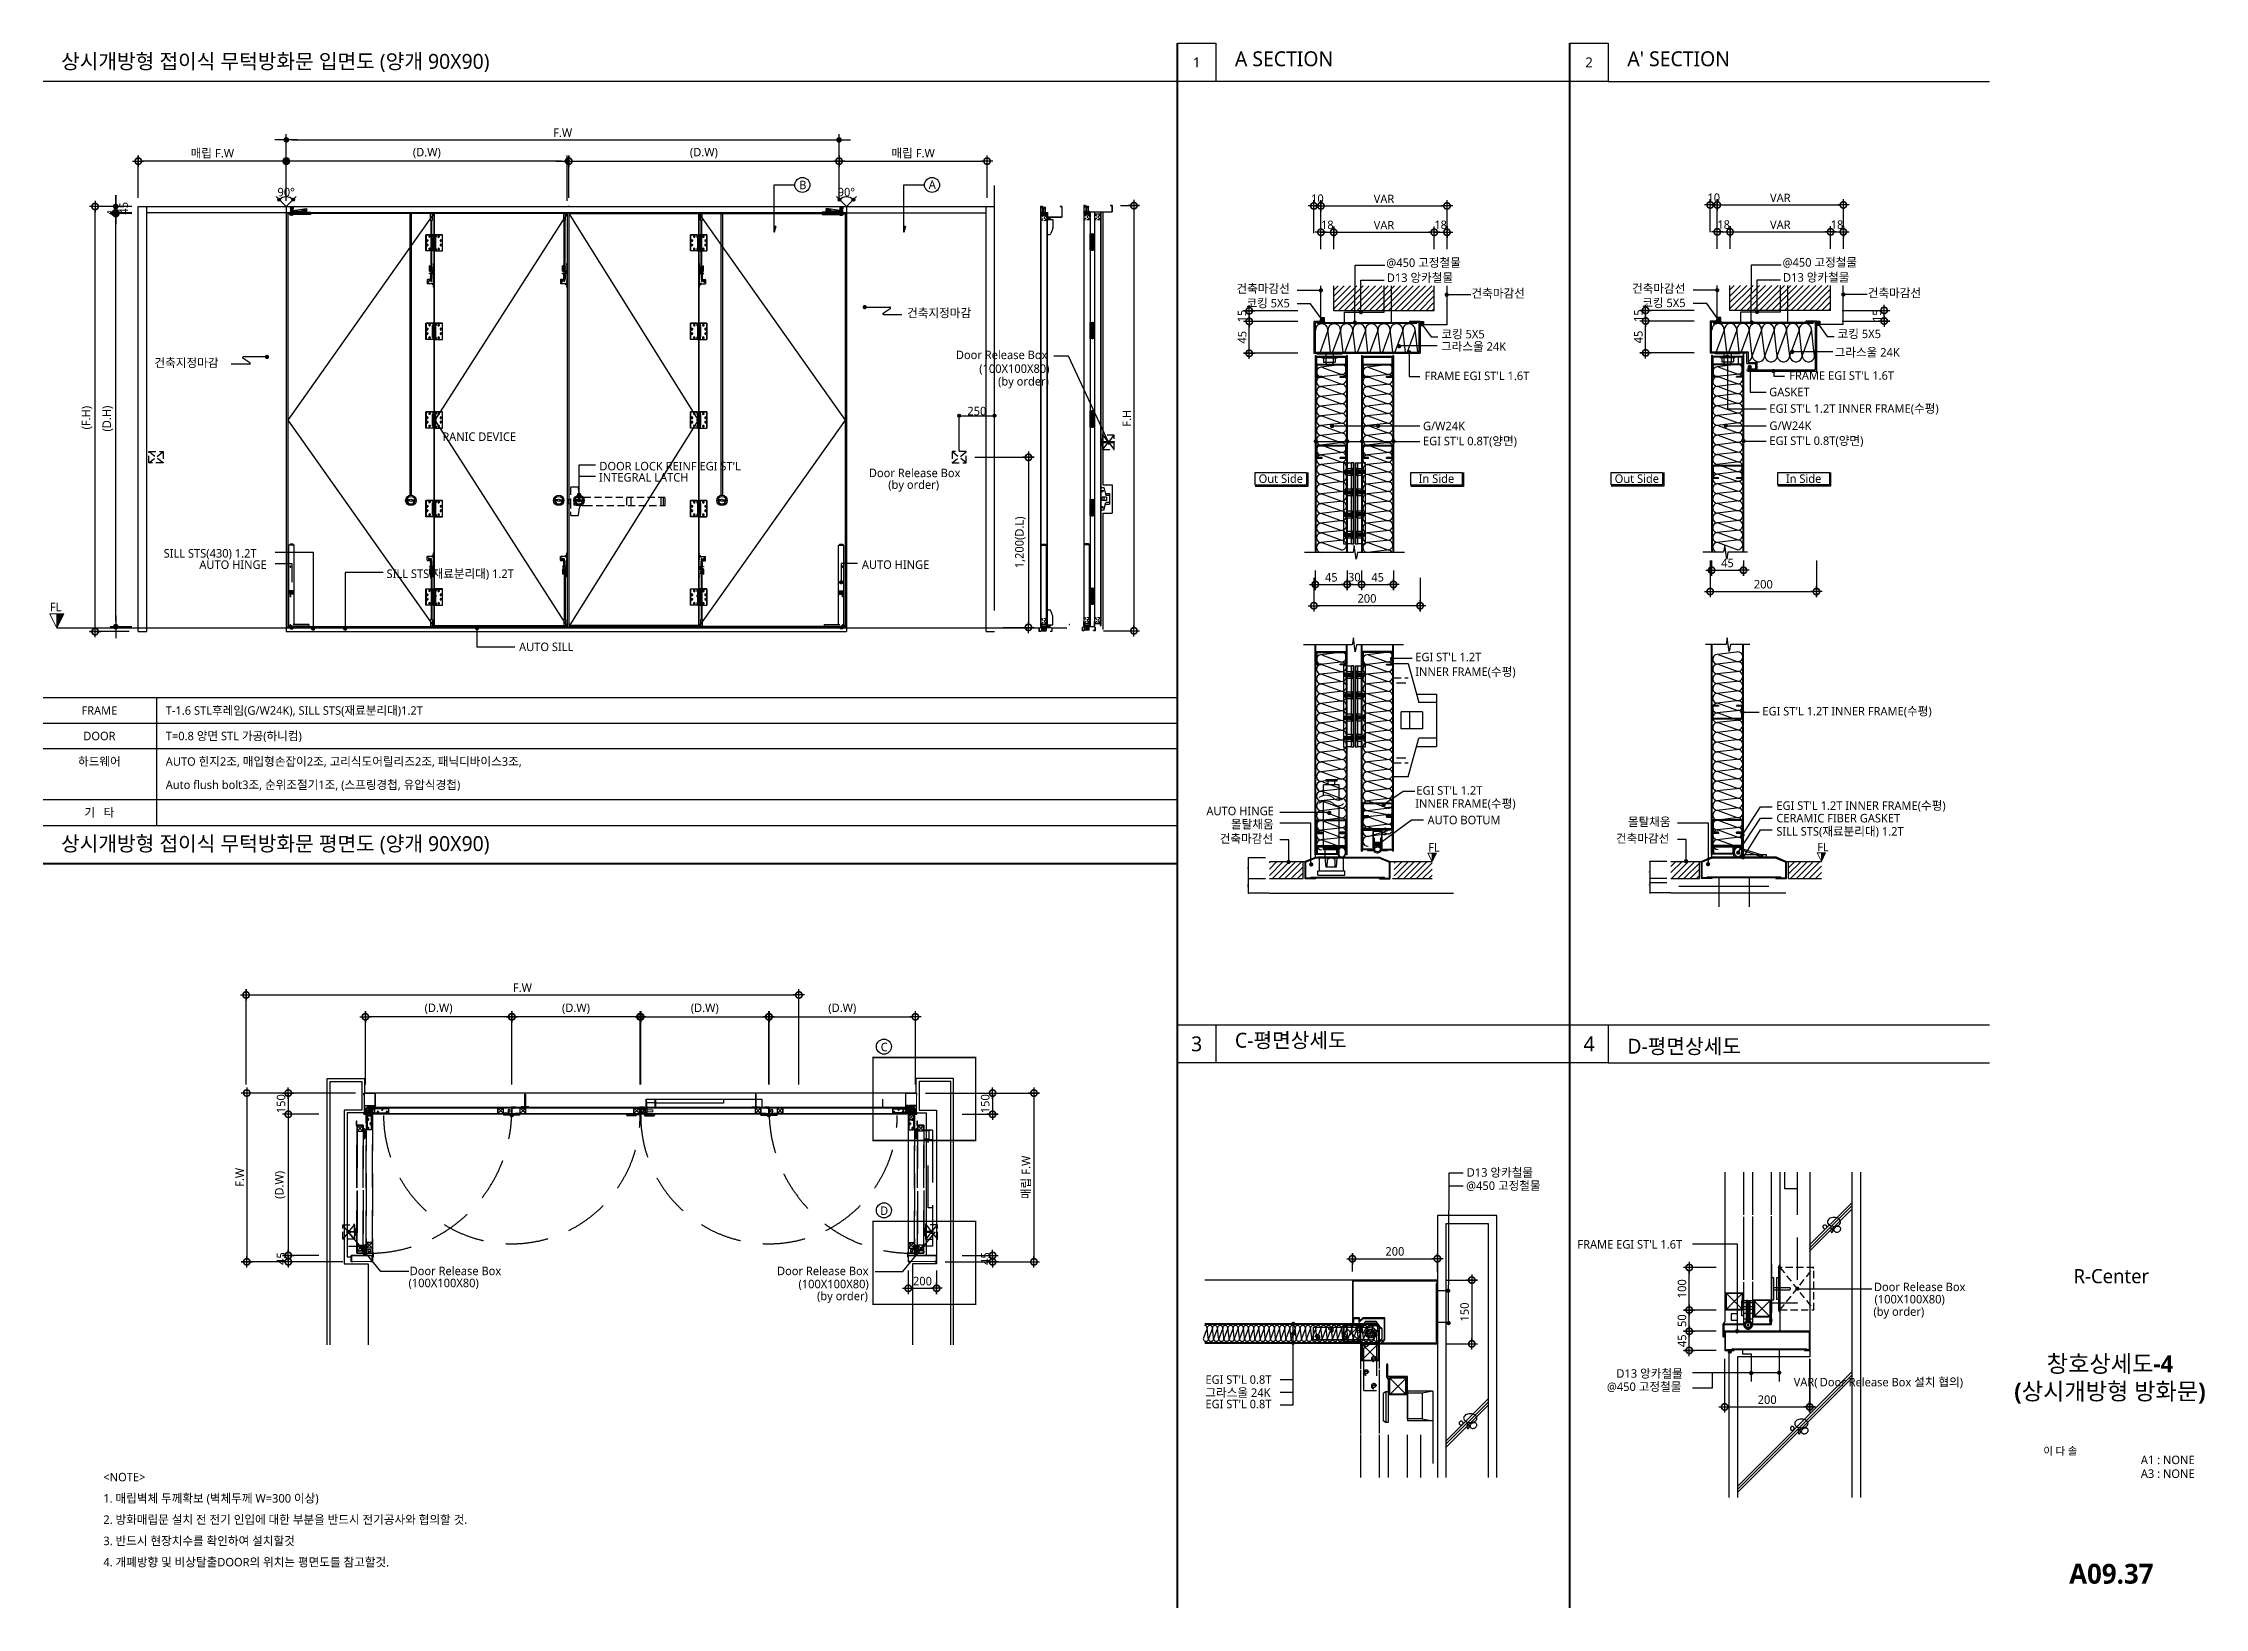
# Model space of a CAD drawing. Extents: x 930 to 96951, y 420 to 531574.
# Drawn here: x 930 to 16189, y 420 to 11460 of the extents above; entities outside this region: 3.
import ezdxf
from ezdxf.enums import TextEntityAlignment as Align

# ---------------------------------------------------------------- set-up
doc = ezdxf.new("R2010")
doc.units = 0
doc.header["$LTSCALE"] = 200
doc.header["$MEASUREMENT"] = 0
doc.header["$PDMODE"] = 3
doc.header["$PDSIZE"] = -1
for name, pattern in [('CEN', [62, 60, -1, 0, -1]), ('CEN-GAUN', [32.2, 30, -1, 0.2, -1]), ('CENTER', [2, 1.25, -0.25, 0.25, -0.25]), ('HID', [2.3, 1.5, -0.8]), ('HIDDEN', [0.375, 0.25, -0.125]), ('PHANTOM2', [1.25, 0.625, -0.125, 0.125, -0.125, 0.125, -0.125])]:
    doc.linetypes.add(name, pattern=pattern)
doc.layers.get('0').update_dxf_attribs({"linetype": 'CONTINUOUS'})
doc.layers.get('Defpoints').update_dxf_attribs({"color": 137, "linetype": 'CONTINUOUS'})
for name, color, linetype in [('01TEX', 3, 'CONTINUOUS'), ('251', 251, 'CONTINUOUS'), ('252', 252, 'CONTINUOUS'), ('7ELE', 7, 'CONTINUOUS'), ('A-000스케치', 6, 'CONTINUOUS'), ('A-DWALL', 7, 'CONTINUOUS'), ('A-조경면적', 74, 'CONTINUOUS'), ('AA-DW', 4, 'CONTINUOUS'), ('CEN', 1, 'CEN-GAUN'), ('CEN(중심선)', 1, 'CEN'), ('col', 2, 'CONTINUOUS'), ('DIM', 7, 'CONTINUOUS'), ('DIM(치수)', 1, 'CONTINUOUS'), ('DOOR', 6, 'CONTINUOUS'), ('Door_p', 5, 'CONTINUOUS'), ('ELE(입면)', 7, 'CONTINUOUS'), ('ELE3', 3, 'CONTINUOUS'), ('ELE6', 6, 'CONTINUOUS'), ('F', 4, 'CONTINUOUS'), ('FIN(마감)', 6, 'CONTINUOUS'), ('FORM', 7, 'CONTINUOUS'), ('FP-HATC', 6, 'CONTINUOUS'), ('FRAME', 7, 'CONTINUOUS'), ('HAT', 8, 'CONTINUOUS'), ('HATCH(해치)', 5, 'CONTINUOUS'), ('INSULATION(단열)', 8, 'CONTINUOUS'), ('Leader(지시선)', 4, 'CONTINUOUS'), ('PDF_0', 7, 'CONTINUOUS'), ('SHAPE', 2, 'CONTINUOUS'), ('STEEL(잡철물)', 9, 'CONTINUOUS'), ('SYM-LEAD', 6, 'CONTINUOUS'), ('TEX', 3, 'CONTINUOUS'), ('TEXT', 3, 'CONTINUOUS'), ('W2', 6, 'CONTINUOUS'), ('XR-SHEET$0$TITLE', 7, 'CONTINUOUS'), ('XR-SHEET$1$SHT', 5, 'CONTINUOUS'), ('XR-SHEET$1$TEXT', 3, 'CONTINUOUS'), ('사각파이프', 4, 'CONTINUOUS'), ('절단선', 255, 'CONTINUOUS'), ('평볼트', 250, 'CONTINUOUS')]:
    doc.layers.add(name, color=color, linetype=linetype)
doc.layers.add('도면내선', color=7, linetype='CONTINUOUS', lineweight=40)
doc.styles.add('GAUN', font='malgun.ttf')
doc.styles.add('S1', font='malgun.ttf')
doc.styles.get("Standard").update_dxf_attribs({"font": 'malgun.ttf'})
doc.styles.add('XR-SHEET$0$굴림체(옥산)', font='malgun.ttf')
doc.styles.add('맑은고딕', font='malgun.ttf')
doc.styles.add('맑은고딕B', font='malgunbd.ttf')
doc.styles.add('스타일1', font='malgun.ttf')
doc.dimstyles.new('CJA-60', dxfattribs={"dimscale": 60, "dimtxt": 3, "dimasz": 1, "dimexe": 2, "dimexo": 3, "dimgap": 1, "dimtad": 1, "dimdec": 0, "dimzin": 1, "dimdsep": 46, "dimlunit": 6, "dimtxsty": '스타일1', "dimblk": 'GAUN-DOT', "dimcen": -2, "dimdle": 2, "dimclrd": 256, "dimclre": 256, "dimclrt": 3, "dimadec": 0, "dimazin": 0, "dimtfac": 1, "dimtdec": 0, "dimtix": 1, "dimtmove": 2, "dimatfit": 3, "dimldrblk": 'DOTSMALL', "dimfxl": 1, "dimtolj": 1, "dimtzin": 1, "dimarcsym": 0})
doc.dimstyles.new('GAUN-40', dxfattribs={"dimscale": 40, "dimtxt": 1.5, "dimasz": 1, "dimexe": 1, "dimexo": 1, "dimgap": 0.5, "dimtad": 1, "dimdec": 0, "dimzin": 1, "dimdsep": 46, "dimlunit": 6, "dimtxsty": '맑은고딕', "dimblk": 'CJDOT', "dimcen": 0.09, "dimdle": 1, "dimclrd": 256, "dimclre": 256, "dimclrt": 3, "dimadec": 0, "dimazin": 0, "dimtfac": 1, "dimtdec": 0, "dimtix": 1, "dimtmove": 2, "dimatfit": 3, "dimfxl": 1, "dimtolj": 1, "dimtzin": 1, "dimarcsym": 0})
doc.dimstyles.new('동광용', dxfattribs={"dimtxt": 60, "dimasz": 50, "dimexe": 1.25, "dimexo": 3, "dimgap": 1.5, "dimtad": 1, "dimtxsty": 'Standard', "dimblk": 'DOTSMALL', "dimcen": 2.5, "dimclrd": 256, "dimclre": 256, "dimclrt": 3, "dimadec": 0, "dimazin": 0, "dimtfac": 1, "dimtix": 1, "dimtmove": 0, "dimatfit": 3, "dimldrblk": 'DOTSMALL', "dimfxl": 1, "dimarcsym": 0})
doc.dimstyles.new('동광용0.2', dxfattribs={"dimscale": 0.2, "dimtxt": 50, "dimasz": 50, "dimexe": 1.25, "dimexo": 3, "dimgap": 0, "dimtad": 1, "dimtxsty": 'Standard', "dimblk": 'DOTSMALL', "dimcen": 2.5, "dimdle": 3, "dimclrd": 256, "dimclre": 256, "dimclrt": 3, "dimadec": 0, "dimazin": 0, "dimtfac": 1, "dimtix": 1, "dimtmove": 0, "dimatfit": 3, "dimldrblk": 'DOTSMALL', "dimfxl": 1, "dimarcsym": 0})
pattern_1 = [(315, (20040.2203, 25578.118), (0.67351921, 0.67351921), [])]
pattern_2 = [(45, (-12619.116, 17003.99705), (-0.67351921, 0.67351921), [])]

msp = doc.modelspace()

# ---------------------------------------------------------------- texts
at = {"layer": '01TEX', "style": 'GAUN'}
for s, p in [('상시개방형 접이식 무턱방화문 입면도 (양개 90X90)', (1055.868, 11279.745)), ('A SECTION', (9342.751, 11298)), ("A' SECTION", (12112.982, 11298)), ('상시개방형 접이식 무턱방화문 평면도 (양개 90X90)', (1055.868, 5759.745)), ('C-평면상세도', (9342.751, 4372.286)), ('D-평면상세도', (12112.982, 4329.722))]:
    msp.add_text(s, height=105, dxfattribs=at).set_placement(p)
for s, p in [('3', (9072.751, 4399.286)), ('4', (11842.982, 4399.286))]:
    msp.add_text(s, height=105, dxfattribs=at).set_placement(p, align=Align.MIDDLE_CENTER)
at = {"layer": 'TEX', "style": 'S1'}
for s, p in [('FRAME', (1326.412, 6721.579)), ('DOOR', (1326.412, 6541.579)), ('하드웨어', (1326.412, 6361.579)), ('기   타', (1326.412, 6001.579))]:
    msp.add_text(s, height=60, dxfattribs=at).set_placement(p, align=Align.CENTER)
for s, p in [('T=0.8 양면 STL 가공(하니컴)', (1795.027, 6541.574)), ('AUTO 힌지2조, 매입형손잡이2조, 고리식도어릴리즈2조, 패닉디바이스3조,', (1795.027, 6361.574)), ('Auto flush bolt3조, 순위조절기1조, (스프링경첩, 유압식경첩)', (1795.027, 6197.173)), ('<NOTE>', (1354.412, 1311.791)), ('1. 매립벽체 두께확보 (벽체두께 W=300 이상)', (1354.412, 1161.791)), ('2. 방화매립문 설치 전 전기 인입에 대한 부분을 반드시 전기공사와 협의할 것. ', (1354.412, 1011.791)), ('3. 반드시 현장치수를 확인하여 설치할것 ', (1354.412, 861.791)), ('4. 개폐방향 및 비상탈출DOOR의 위치는 평면도를 참고할것.', (1354.412, 711.791))]:
    msp.add_text(s, height=60, dxfattribs=at).set_placement(p)
at = {"layer": 'TEXT'}
for s, height, style, p in [('1', 70, '맑은고딕', (9072.751, 11325)), ('2', 70, '맑은고딕', (11842.982, 11325)), ('R-Center', 100, '스타일1', (15530, 2760))]:
    msp.add_text(s, height=height, dxfattribs=dict(at, style=style)).set_placement(p, align=Align.MIDDLE_CENTER)
at = {"layer": 'TEXT', "color": 3, "style": '스타일1'}
for s, p in [('B', (6292.412, 10460.063)), ('A', (7206.077, 10462.481)), ('Out Side', (9666.737, 8387.385)), ('In Side', (10765.628, 8387.385)), ('Out Side', (12180.039, 8387.385)), ('In Side', (13357.58, 8387.385)), ('C', (6866.636, 4377.069)), ('D', (6866.636, 3221.634))]:
    msp.add_text(s, height=60, dxfattribs=at).set_placement(p, align=Align.MIDDLE_CENTER)
for s, p in [('@450 고정철물', (10411.39, 9881.634)), ('@450 고정철물', (13208.938, 9883.73)), ('건축마감선', (9353.802, 9698.463)), ('D13 앙카철물', (10414.952, 9775.524)), ('건축마감선', (12145.727, 9699.41)), ('D13 앙카철물', (13212.5, 9777.62)), ('코킹 5X5', (9424.339, 9596.037)), ('건축마감선', (11012.92, 9665.012)), ('코킹 5X5', (12218.205, 9598.134)), ('건축마감선', (13810.468, 9667.109)), ('건축지정마감', (7028.821, 9526.175)), ('그라스울 24K ', (10797.726, 9290.159)), ('코킹 5X5', (10800.075, 9377.461)), ('그라스울 24K ', (13576.596, 9248.631)), ('코킹 5X5', (13597.623, 9379.558)), ('건축지정마감', (1715.527, 9175.03)), ('Door Release Box', (7372.663, 9231.211)), ('(100X100X80)', (7537.712, 9133.909)), (' (by order)', (7650.248, 9044.261)), ("FRAME EGI ST'L 1.6T ", (10681.183, 9083.159)), (' GASKET ', (13094.181, 8969.061)), ("FRAME EGI ST'L 1.6T ", (13255.961, 9085.353)), ("EGI ST'L 1.2T INNER FRAME(수평) ", (13115.902, 8852.407)), ('PANIC DEVICE', (3748.351, 8653.669)), ('G/W24K', (10670.294, 8728.79)), ('G/W24K', (13115.902, 8730.984)), ("EGI ST'L 0.8T(양면) ", (10670.294, 8622.849)), ("EGI ST'L 0.8T(양면) ", (13115.902, 8625.043)), ('INTEGRAL LATCH', (4853.818, 8366.663)), ("DOOR LOCK REINF EGI ST'L", (4855.898, 8445.801)), ('Door Release Box', (6758.475, 8398.036)), (' (by order)', (6874.92, 8315.289)), ('SILL STS(430) 1.2T', (1780.029, 7830.515)), ('AUTO HINGE', (2031.915, 7750.96)), ('AUTO HINGE', (6709.056, 7750.96)), ('SILL STS(재료분리대) 1.2T', (3354.008, 7686.529)), ('AUTO SILL', (4289.284, 7170.674)), ('INNER FRAME(수평) ', (10615.896, 6995.114)), ("EGI ST'L 1.2T", (10615.896, 7098.892)), ('T-1.6 STL후레임(G/W24K), SILL STS(재료분리대)1.2T', (1795.027, 6721.574)), ("EGI ST'L 1.2T INNER FRAME(수평) ", (13066.548, 6716.766)), ('INNER FRAME(수평) ', (10615.896, 6065.383)), ("EGI ST'L 1.2T", (10623.817, 6157.2)), ("EGI ST'L 1.2T INNER FRAME(수평) ", (13165.157, 6050.467)), ('AUTO HINGE ', (9141.251, 6012.099)), ('몰탈채움', (9314.756, 5919.108)), ('AUTO BOTUM ', (10702.76, 5948.348)), ('몰탈채움', (12116.749, 5935.692)), ('CERAMIC FIBER GASKET ', (13165.157, 5961.861)), ('건축마감선', (9235.571, 5817.223)), ('건축마감선', (12032.592, 5818.582)), ('SILL STS(재료분리대) 1.2T ', (13165.157, 5868.719)), ('D13 앙카철물', (10979.351, 3461.749)), ('@450 고정철물 ', (10974.954, 3368.325)), ("FRAME EGI ST'L 1.6T  ", (11760.39, 2954.626)), ('Door Release Box', (3516.852, 2766.842)), ('Door Release Box', (6110.24, 2766.816)), ('(100X100X80)', (3508.811, 2682.093)), ('(100X100X80)', (6261.732, 2674.495)), (' (by order)', (6372.263, 2590.097)), ('(100X100X80)', (13858.011, 2567.441)), ('Door Release Box', (13853.688, 2654.178)), (' (by order)', (13829.704, 2480.19)), ("EGI ST'L 0.8T", (9134.539, 2000.314)), ('@450 고정철물 ', (11968.628, 1949.762)), ('D13 앙카철물', (12035.985, 2043.186)), ('VAR(', (13287.135, 1982.19)), ('Door Release Box 설치 협의)', (13471.374, 1982.19)), ('그라스울 24K ', (9134.539, 1908.009)), ("EGI ST'L 0.8T", (9134.539, 1827.513))]:
    msp.add_text(s, height=60, dxfattribs=at).set_placement(p)
at = {"layer": 'TEXT', "style": '스타일1'}
for p in [(977.251, 7451.423), (10706.656, 5756.089), (13453.511, 5757.448)]:
    msp.add_text('FL', height=60, dxfattribs=at).set_placement(p)

# ---------------------------------------------------------------- blocks, each defined once
blk = doc.blocks.new('XR-SHEET$0$TITLE')
at = {"layer": 'XR-SHEET$0$TITLE', "true_color": 0x000000, "style": 'XR-SHEET$0$굴림체(옥산)'}
for tag, height, p in [('동명칭', 6, (776.77, -457.26)), ('SCALE-A1', 3, (797.5, -522)), ('SCALE-A3', 3, (797.5, -527)), ('DATA', 3, (797.5, -540))]:
    blk.add_attdef(tag, text='', height=height, dxfattribs=at).set_placement(p, align=Align.MIDDLE)
for tag, height, p in [('TITLE1', 6, (776.5, -479.4)), ('TITLE4', 6, (776.5, -484.39)), ('TITLE2', 6, (776.5, -489)), ('TITLE5', 6, (776.5, -493.99)), ('TITLE3', 6, (776.5, -498.7)), ('NAME-1', 3, (760.16, -517.5)), ('NAME-2', 3, (760.16, -526.5)), ('A0.00', 7, (776.5, -561))]:
    blk.add_attdef(tag, text='', height=height, dxfattribs=at).set_placement(p, align=Align.MIDDLE_CENTER)
blk = doc.blocks.new('GAUN-DOT')
at = {"linetype": 'ByBlock'}
for p, q in [((2, 0), (-2, 0)), ((0, -2), (0, 2))]:
    blk.add_line(p, q, dxfattribs=at)
at = {"const_width": 2.25}
blk.add_lwpolyline([(0, 0.28125, 1), (0, -0.28125, 1)], format="xyb", close=True, dxfattribs=at)
blk = doc.blocks.new('*D45')
at = {"layer": 'Defpoints', "color": 0, "transparency": 16777216}
for p in [(10772, 2883), (10172, 2732), (10772, 2732)]:
    blk.add_point(p, dxfattribs=at)
at = {"layer": 'DIM', "lineweight": -2, "transparency": 16777216}
for p, q in [((10172, 2792), (10172, 2923)), ((10772, 2792), (10772, 2923)), ((10192, 2883), (10752, 2883))]:
    blk.add_line(p, q, dxfattribs=at)
at = {"layer": 'DIM', "lineweight": -2, "transparency": 16777216, "xscale": 20, "yscale": 20, "zscale": 20, "rotation": 180}
blk.add_blockref('GAUN-DOT', (10172, 2883), dxfattribs=at)
at = {"layer": 'DIM', "lineweight": -2, "transparency": 16777216, "xscale": 20, "yscale": 20, "zscale": 20}
blk.add_blockref('GAUN-DOT', (10772, 2883), dxfattribs=at)
at = {"layer": 'DIM', "color": 3, "transparency": 16777216, "insert": (10472, 2934), "char_height": 60, "attachment_point": 5, "style": '스타일1'}
blk.add_mtext('\\A1;200', dxfattribs=at)
blk = doc.blocks.new('_DotSmall')
at = {"layer": 'DIM'}
h = blk.add_hatch(color=256, dxfattribs=at)
edge = h.paths.add_edge_path()
edge.add_arc((0, 0), 0.2, 0, 360)
at = {"layer": 'DIM', "linetype": 'ByBlock'}
blk.add_circle((0, 0), 0.2, dxfattribs=at)
blk = doc.blocks.new('*D46')
at = {"layer": 'Defpoints', "color": 0, "transparency": 16777216}
for p in [(10772, 2732), (10772, 2282), (11015, 2282)]:
    blk.add_point(p, dxfattribs=at)
at = {"layer": 'DIM', "lineweight": -2, "transparency": 16777216}
for p, q in [((10832, 2732), (11055, 2732)), ((11015, 2712), (11015, 2302)), ((10832, 2282), (11055, 2282))]:
    blk.add_line(p, q, dxfattribs=at)
at = {"layer": 'DIM', "lineweight": -2, "transparency": 16777216, "xscale": 20, "yscale": 20, "zscale": 20}
for p, rotation in [((11015, 2732), 90), ((11015, 2282), 270)]:
    blk.add_blockref('GAUN-DOT', p, dxfattribs=dict(at, rotation=rotation))
at = {"layer": 'DIM', "color": 3, "transparency": 16777216, "insert": (10964, 2507), "char_height": 60, "attachment_point": 5, "rotation": 90, "style": '스타일1'}
blk.add_mtext('\\A1;150', dxfattribs=at)
blk = doc.blocks.new('*X15')
at = {"color": 0}
for p, q in [((50, 769.5), (54.4, 773.9)), ((50, 771.3), (52.7, 773.9)), ((50, 773), (50.9, 773.9)), ((55, 768.8), (50, 773.8)), ((54.5, 767.5), (50, 772)), ((51.6, 768.7), (50, 770.2)), ((51.1, 768.8), (55, 772.7)), ((55, 770.5), (51.6, 773.9)), ((52.5, 768.4), (55, 771)), ((55, 772.3), (53.4, 773.9)), ((53.7, 767.9), (55, 769.2)), ((54.9, 767.3), (55, 767.4))]:
    blk.add_line(p, q, dxfattribs=at)
blk = doc.blocks.new('*D16')
at = {"layer": 'Defpoints', "color": 0, "transparency": 16777216}
for p in [(12550, 2371), (12800, 2371), (12800, 2236)]:
    blk.add_point(p, dxfattribs=at)
at = {"layer": 'DIM', "lineweight": -2, "transparency": 16777216}
for p, q in [((12740, 2371), (12510, 2371)), ((12550, 2256), (12550, 2351)), ((12740, 2236), (12510, 2236))]:
    blk.add_line(p, q, dxfattribs=at)
at = {"layer": 'DIM', "lineweight": -2, "transparency": 16777216, "xscale": 20, "yscale": 20, "zscale": 20}
for p, rotation in [((12550, 2371), 90), ((12550, 2236), 270)]:
    blk.add_blockref('GAUN-DOT', p, dxfattribs=dict(at, rotation=rotation))
at = {"layer": 'DIM', "color": 3, "transparency": 16777216, "insert": (12499, 2304), "char_height": 60, "attachment_point": 5, "rotation": 90, "style": '스타일1'}
blk.add_mtext('\\A1;45', dxfattribs=at)
blk = doc.blocks.new('*D17')
at = {"layer": 'Defpoints', "color": 0, "transparency": 16777216}
for p in [(12550, 2521), (12800, 2521), (12800, 2371)]:
    blk.add_point(p, dxfattribs=at)
at = {"layer": 'DIM', "lineweight": -2, "transparency": 16777216}
for p, q in [((12740, 2521), (12510, 2521)), ((12550, 2391), (12550, 2501)), ((12740, 2371), (12510, 2371))]:
    blk.add_line(p, q, dxfattribs=at)
at = {"layer": 'DIM', "lineweight": -2, "transparency": 16777216, "xscale": 20, "yscale": 20, "zscale": 20}
for p, rotation in [((12550, 2521), 90), ((12550, 2371), 270)]:
    blk.add_blockref('GAUN-DOT', p, dxfattribs=dict(at, rotation=rotation))
at = {"layer": 'DIM', "color": 3, "transparency": 16777216, "insert": (12499, 2446), "char_height": 60, "attachment_point": 5, "rotation": 90, "style": '스타일1'}
blk.add_mtext('\\A1;50', dxfattribs=at)
blk = doc.blocks.new('*D18')
at = {"layer": 'Defpoints', "color": 0, "transparency": 16777216}
for p in [(12550, 2821), (12800, 2821), (12800, 2521)]:
    blk.add_point(p, dxfattribs=at)
at = {"layer": 'DIM', "lineweight": -2, "transparency": 16777216}
for p, q in [((12740, 2821), (12510, 2821)), ((12550, 2541), (12550, 2801)), ((12740, 2521), (12510, 2521))]:
    blk.add_line(p, q, dxfattribs=at)
at = {"layer": 'DIM', "lineweight": -2, "transparency": 16777216, "xscale": 20, "yscale": 20, "zscale": 20}
for p, rotation in [((12550, 2821), 90), ((12550, 2521), 270)]:
    blk.add_blockref('GAUN-DOT', p, dxfattribs=dict(at, rotation=rotation))
at = {"layer": 'DIM', "color": 3, "transparency": 16777216, "insert": (12499, 2671), "char_height": 60, "attachment_point": 5, "rotation": 90, "style": '스타일1'}
blk.add_mtext('\\A1;100', dxfattribs=at)
blk = doc.blocks.new('*D44')
at = {"layer": 'Defpoints', "color": 0, "transparency": 16777216}
for p in [(12800, 2236), (13400, 2236), (13400, 1837)]:
    blk.add_point(p, dxfattribs=at)
at = {"layer": 'DIM', "lineweight": -2, "transparency": 16777216}
for p, q in [((12800, 2176), (12800, 1797)), ((13400, 2176), (13400, 1797)), ((12820, 1837), (13380, 1837))]:
    blk.add_line(p, q, dxfattribs=at)
at = {"layer": 'DIM', "lineweight": -2, "transparency": 16777216, "xscale": 20, "yscale": 20, "zscale": 20, "rotation": 180}
blk.add_blockref('GAUN-DOT', (12800, 1837), dxfattribs=at)
at = {"layer": 'DIM', "lineweight": -2, "transparency": 16777216, "xscale": 20, "yscale": 20, "zscale": 20}
blk.add_blockref('GAUN-DOT', (13400, 1837), dxfattribs=at)
at = {"layer": 'DIM', "color": 3, "transparency": 16777216, "insert": (13100, 1888), "char_height": 60, "attachment_point": 5, "style": '스타일1'}
blk.add_mtext('\\A1;200', dxfattribs=at)
blk = doc.blocks.new('*X9')
at = {"color": 0}
for p, q in [((237.5, 564.6), (270.1, 597.2)), ((237.5, 573.4), (261.3, 597.2)), ((237.5, 582.2), (252.4, 597.2)), ((237.5, 591.1), (243.6, 597.2)), ((243.7, 561.9), (279, 597.2)), ((252.5, 561.9), (287.8, 597.2)), ((261.3, 561.9), (296.6, 597.2)), ((270.2, 561.9), (305.5, 597.2)), ((279, 561.9), (314.3, 597.2)), ((287.8, 561.9), (323.2, 597.2)), ((296.7, 561.9), (332, 597.2)), ((305.5, 561.9), (340.8, 597.2)), ((314.4, 561.9), (349.7, 597.2)), ((323.2, 561.9), (358.5, 597.2)), ((332, 561.9), (367.3, 597.2)), ((340.9, 561.9), (376.2, 597.2)), ((349.7, 561.9), (379.5, 591.7)), ((358.6, 561.9), (379.5, 582.8)), ((367.4, 561.9), (379.5, 574)), ((376.2, 561.9), (379.5, 565.1))]:
    blk.add_line(p, q, dxfattribs=at)
blk = doc.blocks.new('*X8')
at = {"color": 0}
for p, q in [((50, 769.5), (54.4, 773.9)), ((50, 771.3), (52.7, 773.9)), ((50, 773), (50.9, 773.9)), ((55, 768.8), (50, 773.8)), ((54.5, 767.5), (50, 772)), ((51.6, 768.7), (50, 770.2)), ((51.1, 768.8), (55, 772.7)), ((55, 770.5), (51.6, 773.9)), ((52.5, 768.4), (55, 771)), ((55, 772.3), (53.4, 773.9)), ((53.7, 767.9), (55, 769.2)), ((54.9, 767.3), (55, 767.4))]:
    blk.add_line(p, q, dxfattribs=at)
blk = doc.blocks.new('*D31')
at = {"layer": 'Defpoints', "color": 0, "transparency": 16777216}
for p in [(12748, 10319), (12698, 10066), (12748, 10066)]:
    blk.add_point(p, dxfattribs=at)
at = {"layer": 'DIM', "lineweight": -2, "transparency": 16777216}
for p, q in [((12678, 10319), (12658, 10319)), ((12698, 10126), (12698, 10359)), ((12698, 10319), (12748, 10319)), ((12748, 10126), (12748, 10359)), ((12768, 10319), (12788, 10319))]:
    blk.add_line(p, q, dxfattribs=at)
at = {"layer": 'DIM', "lineweight": -2, "transparency": 16777216, "xscale": 20, "yscale": 20, "zscale": 20}
blk.add_blockref('GAUN-DOT', (12698, 10319), dxfattribs=at)
at = {"layer": 'DIM', "lineweight": -2, "transparency": 16777216, "xscale": 20, "yscale": 20, "zscale": 20, "rotation": 180}
blk.add_blockref('GAUN-DOT', (12748, 10319), dxfattribs=at)
at = {"layer": 'DIM', "color": 3, "transparency": 16777216, "insert": (12723, 10370), "char_height": 60, "attachment_point": 5, "style": '스타일1'}
blk.add_mtext('\\A1;10', dxfattribs=at)
blk = doc.blocks.new('*D32')
at = {"layer": 'Defpoints', "color": 0, "transparency": 16777216}
for p in [(13548, 10129), (12838, 9950), (13548, 9950)]:
    blk.add_point(p, dxfattribs=at)
at = {"layer": 'DIM', "lineweight": -2, "transparency": 16777216}
for p, q in [((12838, 10010), (12838, 10169)), ((12858, 10129), (13528, 10129)), ((13548, 10010), (13548, 10169))]:
    blk.add_line(p, q, dxfattribs=at)
at = {"layer": 'DIM', "lineweight": -2, "transparency": 16777216, "xscale": 20, "yscale": 20, "zscale": 20, "rotation": 180}
blk.add_blockref('GAUN-DOT', (12838, 10129), dxfattribs=at)
at = {"layer": 'DIM', "lineweight": -2, "transparency": 16777216, "xscale": 20, "yscale": 20, "zscale": 20}
blk.add_blockref('GAUN-DOT', (13548, 10129), dxfattribs=at)
at = {"layer": 'DIM', "color": 3, "transparency": 16777216, "insert": (13193, 10179), "char_height": 60, "attachment_point": 5, "style": '스타일1'}
blk.add_mtext('\\A1;VAR', dxfattribs=at)
blk = doc.blocks.new('*D33')
at = {"layer": 'Defpoints', "color": 0, "transparency": 16777216}
for p in [(13638, 10129), (13548, 9950), (13638, 9950)]:
    blk.add_point(p, dxfattribs=at)
at = {"layer": 'DIM', "lineweight": -2, "transparency": 16777216}
for p, q in [((13528, 10129), (13508, 10129)), ((13548, 10010), (13548, 10169)), ((13548, 10129), (13638, 10129)), ((13638, 10010), (13638, 10169)), ((13658, 10129), (13678, 10129))]:
    blk.add_line(p, q, dxfattribs=at)
at = {"layer": 'DIM', "lineweight": -2, "transparency": 16777216, "xscale": 20, "yscale": 20, "zscale": 20}
blk.add_blockref('GAUN-DOT', (13548, 10129), dxfattribs=at)
at = {"layer": 'DIM', "lineweight": -2, "transparency": 16777216, "xscale": 20, "yscale": 20, "zscale": 20, "rotation": 180}
blk.add_blockref('GAUN-DOT', (13638, 10129), dxfattribs=at)
at = {"layer": 'DIM', "color": 3, "transparency": 16777216, "insert": (13593, 10180), "char_height": 60, "attachment_point": 5, "style": '스타일1'}
blk.add_mtext('\\A1;18', dxfattribs=at)
blk = doc.blocks.new('*D34')
at = {"layer": 'Defpoints', "color": 0, "transparency": 16777216}
for p in [(13638, 10319), (12748, 10066), (13638, 10066)]:
    blk.add_point(p, dxfattribs=at)
at = {"layer": 'DIM', "lineweight": -2, "transparency": 16777216}
for p, q in [((12748, 10126), (12748, 10359)), ((12768, 10319), (13618, 10319)), ((13638, 10126), (13638, 10359))]:
    blk.add_line(p, q, dxfattribs=at)
at = {"layer": 'DIM', "lineweight": -2, "transparency": 16777216, "xscale": 20, "yscale": 20, "zscale": 20, "rotation": 180}
blk.add_blockref('GAUN-DOT', (12748, 10319), dxfattribs=at)
at = {"layer": 'DIM', "lineweight": -2, "transparency": 16777216, "xscale": 20, "yscale": 20, "zscale": 20}
blk.add_blockref('GAUN-DOT', (13638, 10319), dxfattribs=at)
at = {"layer": 'DIM', "color": 3, "transparency": 16777216, "insert": (13193, 10369), "char_height": 60, "attachment_point": 5, "style": '스타일1'}
blk.add_mtext('\\A1;VAR', dxfattribs=at)
blk = doc.blocks.new('*D35')
at = {"layer": 'Defpoints', "color": 0, "transparency": 16777216}
for p in [(12242, 9575), (12645, 9575), (12645, 9500)]:
    blk.add_point(p, dxfattribs=at)
at = {"layer": 'DIM', "lineweight": -2, "transparency": 16777216}
for p, q in [((12242, 9595), (12242, 9615)), ((12585, 9575), (12202, 9575)), ((12585, 9500), (12202, 9500)), ((12242, 9500), (12242, 9575)), ((12242, 9480), (12242, 9460))]:
    blk.add_line(p, q, dxfattribs=at)
at = {"layer": 'DIM', "lineweight": -2, "transparency": 16777216, "xscale": 20, "yscale": 20, "zscale": 20}
for p, rotation in [((12242, 9575), 270), ((12242, 9500), 90)]:
    blk.add_blockref('GAUN-DOT', p, dxfattribs=dict(at, rotation=rotation))
at = {"layer": 'DIM', "color": 3, "transparency": 16777216, "insert": (12191, 9537), "char_height": 60, "attachment_point": 5, "rotation": 90, "style": '스타일1'}
blk.add_mtext('\\A1;15', dxfattribs=at)
blk = doc.blocks.new('*D36')
at = {"layer": 'Defpoints', "color": 0, "transparency": 16777216}
for p in [(12242, 9500), (12645, 9500), (12645, 9275)]:
    blk.add_point(p, dxfattribs=at)
at = {"layer": 'DIM', "lineweight": -2, "transparency": 16777216}
for p, q in [((12585, 9500), (12202, 9500)), ((12242, 9295), (12242, 9480)), ((12585, 9275), (12202, 9275))]:
    blk.add_line(p, q, dxfattribs=at)
at = {"layer": 'DIM', "lineweight": -2, "transparency": 16777216, "xscale": 20, "yscale": 20, "zscale": 20}
for p, rotation in [((12242, 9500), 90), ((12242, 9275), 270)]:
    blk.add_blockref('GAUN-DOT', p, dxfattribs=dict(at, rotation=rotation))
at = {"layer": 'DIM', "color": 3, "transparency": 16777216, "insert": (12191, 9387), "char_height": 60, "attachment_point": 5, "rotation": 90, "style": '스타일1'}
blk.add_mtext('\\A1;45', dxfattribs=at)
blk = doc.blocks.new('*D37')
at = {"layer": 'Defpoints', "color": 0, "transparency": 16777216}
for p in [(13570, 9575), (13570, 9500), (13926, 9575)]:
    blk.add_point(p, dxfattribs=at)
at = {"layer": 'DIM', "lineweight": -2, "transparency": 16777216}
for p, q in [((13926, 9595), (13926, 9615)), ((13630, 9575), (13966, 9575)), ((13630, 9500), (13966, 9500)), ((13926, 9500), (13926, 9575)), ((13926, 9480), (13926, 9460))]:
    blk.add_line(p, q, dxfattribs=at)
at = {"layer": 'DIM', "lineweight": -2, "transparency": 16777216, "xscale": 20, "yscale": 20, "zscale": 20}
for p, rotation in [((13926, 9575), 270), ((13926, 9500), 90)]:
    blk.add_blockref('GAUN-DOT', p, dxfattribs=dict(at, rotation=rotation))
at = {"layer": 'DIM', "color": 3, "transparency": 16777216, "insert": (13875, 9537), "char_height": 60, "attachment_point": 5, "rotation": 90, "style": '스타일1'}
blk.add_mtext('\\A1;15', dxfattribs=at)
blk = doc.blocks.new('*D38')
at = {"layer": 'Defpoints', "color": 0, "transparency": 16777216}
for p in [(12838, 10129), (12748, 9950), (12838, 9950)]:
    blk.add_point(p, dxfattribs=at)
at = {"layer": 'DIM', "lineweight": -2, "transparency": 16777216}
for p, q in [((12728, 10129), (12708, 10129)), ((12748, 10010), (12748, 10169)), ((12748, 10129), (12838, 10129)), ((12838, 10010), (12838, 10169)), ((12858, 10129), (12878, 10129))]:
    blk.add_line(p, q, dxfattribs=at)
at = {"layer": 'DIM', "lineweight": -2, "transparency": 16777216, "xscale": 20, "yscale": 20, "zscale": 20}
blk.add_blockref('GAUN-DOT', (12748, 10129), dxfattribs=at)
at = {"layer": 'DIM', "lineweight": -2, "transparency": 16777216, "xscale": 20, "yscale": 20, "zscale": 20, "rotation": 180}
blk.add_blockref('GAUN-DOT', (12838, 10129), dxfattribs=at)
at = {"layer": 'DIM', "color": 3, "transparency": 16777216, "insert": (12793, 10180), "char_height": 60, "attachment_point": 5, "style": '스타일1'}
blk.add_mtext('\\A1;18', dxfattribs=at)
blk = doc.blocks.new('*D39')
at = {"layer": 'Defpoints', "color": 0, "transparency": 16777216}
for p in [(12708, 7870), (12933, 7870), (12933, 7741)]:
    blk.add_point(p, dxfattribs=at)
at = {"layer": 'DIM', "lineweight": -2, "transparency": 16777216}
for p, q in [((12708, 7810), (12708, 7701)), ((12933, 7810), (12933, 7701)), ((12728, 7741), (12913, 7741))]:
    blk.add_line(p, q, dxfattribs=at)
at = {"layer": 'DIM', "lineweight": -2, "transparency": 16777216, "xscale": 20, "yscale": 20, "zscale": 20, "rotation": 180}
blk.add_blockref('GAUN-DOT', (12708, 7741), dxfattribs=at)
at = {"layer": 'DIM', "lineweight": -2, "transparency": 16777216, "xscale": 20, "yscale": 20, "zscale": 20}
blk.add_blockref('GAUN-DOT', (12933, 7741), dxfattribs=at)
at = {"layer": 'DIM', "color": 3, "transparency": 16777216, "insert": (12820, 7792), "char_height": 60, "attachment_point": 5, "style": '스타일1'}
blk.add_mtext('\\A1;45', dxfattribs=at)
blk = doc.blocks.new('*D40')
at = {"layer": 'Defpoints', "color": 0, "transparency": 16777216}
for p in [(12698, 7870), (13448, 7870), (13448, 7591)]:
    blk.add_point(p, dxfattribs=at)
at = {"layer": 'DIM', "lineweight": -2, "transparency": 16777216}
for p, q in [((12698, 7810), (12698, 7551)), ((13448, 7810), (13448, 7551)), ((12718, 7591), (13428, 7591))]:
    blk.add_line(p, q, dxfattribs=at)
at = {"layer": 'DIM', "lineweight": -2, "transparency": 16777216, "xscale": 20, "yscale": 20, "zscale": 20, "rotation": 180}
blk.add_blockref('GAUN-DOT', (12698, 7591), dxfattribs=at)
at = {"layer": 'DIM', "lineweight": -2, "transparency": 16777216, "xscale": 20, "yscale": 20, "zscale": 20}
blk.add_blockref('GAUN-DOT', (13448, 7591), dxfattribs=at)
at = {"layer": 'DIM', "color": 3, "transparency": 16777216, "insert": (13073, 7642), "char_height": 60, "attachment_point": 5, "style": '스타일1'}
blk.add_mtext('\\A1;200', dxfattribs=at)
blk = doc.blocks.new('*D29')
at = {"layer": 'Defpoints', "color": 0, "transparency": 16777216}
for p in [(12274, 5686), (12393, 5686), (12393, 5536)]:
    blk.add_point(p, dxfattribs=at)
at = {"layer": 'DIM', "lineweight": -2, "transparency": 16777216}
for p, q in [((12274, 5536), (12274, 5687)), ((12393, 5686), (12274, 5686)), ((12393, 5536), (12274, 5536))]:
    blk.add_line(p, q, dxfattribs=at)
at = {"layer": 'DIM', "lineweight": -2, "transparency": 16777216, "xscale": 10, "yscale": 10, "zscale": 10}
for p, rotation in [((12274, 5686), 90), ((12274, 5536), 270)]:
    blk.add_blockref('_DotSmall', p, dxfattribs=dict(at, rotation=rotation))
at = {"layer": 'DIM', "color": 3, "transparency": 16777216, "insert": (12269, 5611), "char_height": 10, "attachment_point": 5, "rotation": 90}
blk.add_mtext('30', dxfattribs=at)
blk = doc.blocks.new('*D30')
at = {"layer": 'Defpoints', "color": 0, "transparency": 16777216}
for p in [(12274, 5565), (12393, 5565), (12421, 5464)]:
    blk.add_point(p, dxfattribs=at)
at = {"layer": 'DIM', "lineweight": -2, "transparency": 16777216}
for p, q in [((12274, 5463), (12274, 5566)), ((12393, 5565), (12274, 5565)), ((12421, 5464), (12274, 5464))]:
    blk.add_line(p, q, dxfattribs=at)
at = {"layer": 'DIM', "lineweight": -2, "transparency": 16777216, "xscale": 10, "yscale": 10, "zscale": 10}
for p, rotation in [((12274, 5565), 90), ((12274, 5464), 270)]:
    blk.add_blockref('_DotSmall', p, dxfattribs=dict(at, rotation=rotation))
at = {"layer": 'DIM', "color": 3, "transparency": 16777216, "insert": (12269, 5515), "char_height": 10, "attachment_point": 5, "rotation": 90}
blk.add_mtext('VAR', dxfattribs=at)
blk = doc.blocks.new('*D41')
at = {"layer": 'Defpoints', "color": 0, "transparency": 16777216}
for p in [(9910, 7799), (10135, 7799), (10135, 7641)]:
    blk.add_point(p, dxfattribs=at)
at = {"layer": 'DIM', "lineweight": -2, "transparency": 16777216}
for p, q in [((9910, 7739), (9910, 7601)), ((9930, 7641), (10115, 7641)), ((10135, 7739), (10135, 7601))]:
    blk.add_line(p, q, dxfattribs=at)
at = {"layer": 'DIM', "lineweight": -2, "transparency": 16777216, "xscale": 20, "yscale": 20, "zscale": 20, "rotation": 180}
blk.add_blockref('GAUN-DOT', (9910, 7641), dxfattribs=at)
at = {"layer": 'DIM', "lineweight": -2, "transparency": 16777216, "xscale": 20, "yscale": 20, "zscale": 20}
blk.add_blockref('GAUN-DOT', (10135, 7641), dxfattribs=at)
at = {"layer": 'DIM', "color": 3, "transparency": 16777216, "insert": (10023, 7691), "char_height": 60, "attachment_point": 5, "style": '스타일1'}
blk.add_mtext('\\A1;45', dxfattribs=at)
blk = doc.blocks.new('*X11')
at = {"color": 0}
for p, q in [((237.5, 564.6), (270.1, 597.2)), ((237.5, 573.4), (261.3, 597.2)), ((237.5, 582.2), (252.4, 597.2)), ((237.5, 591.1), (243.6, 597.2)), ((243.7, 561.9), (279, 597.2)), ((252.5, 561.9), (287.8, 597.2)), ((261.3, 561.9), (296.6, 597.2)), ((270.2, 561.9), (305.5, 597.2)), ((279, 561.9), (314.3, 597.2)), ((287.8, 561.9), (323.2, 597.2)), ((296.7, 561.9), (332, 597.2)), ((305.5, 561.9), (340.8, 597.2)), ((314.4, 561.9), (349.7, 597.2)), ((323.2, 561.9), (358.5, 597.2)), ((332, 561.9), (367.3, 597.2)), ((340.9, 561.9), (376.2, 597.2)), ((349.7, 561.9), (379.5, 591.7)), ((358.6, 561.9), (379.5, 582.8)), ((367.4, 561.9), (379.5, 574)), ((376.2, 561.9), (379.5, 565.1))]:
    blk.add_line(p, q, dxfattribs=at)
blk = doc.blocks.new('*X10')
at = {"color": 0}
for p, q in [((50, 769.5), (54.4, 773.9)), ((50, 771.3), (52.7, 773.9)), ((50, 773), (50.9, 773.9)), ((55, 768.8), (50, 773.8)), ((54.5, 767.5), (50, 772)), ((51.6, 768.7), (50, 770.2)), ((51.1, 768.8), (55, 772.7)), ((55, 770.5), (51.6, 773.9)), ((52.5, 768.4), (55, 771)), ((55, 772.3), (53.4, 773.9)), ((53.7, 767.9), (55, 769.2)), ((54.9, 767.3), (55, 767.4))]:
    blk.add_line(p, q, dxfattribs=at)
blk = doc.blocks.new('*D19')
at = {"layer": 'Defpoints', "color": 0, "transparency": 16777216}
for p in [(9950, 10312), (9900, 10059), (9950, 10059)]:
    blk.add_point(p, dxfattribs=at)
at = {"layer": 'DIM', "lineweight": -2, "transparency": 16777216}
for p, q in [((9880, 10312), (9860, 10312)), ((9900, 10119), (9900, 10352)), ((9900, 10312), (9950, 10312)), ((9950, 10119), (9950, 10352)), ((9970, 10312), (9990, 10312))]:
    blk.add_line(p, q, dxfattribs=at)
at = {"layer": 'DIM', "lineweight": -2, "transparency": 16777216, "xscale": 20, "yscale": 20, "zscale": 20}
blk.add_blockref('GAUN-DOT', (9900, 10312), dxfattribs=at)
at = {"layer": 'DIM', "lineweight": -2, "transparency": 16777216, "xscale": 20, "yscale": 20, "zscale": 20, "rotation": 180}
blk.add_blockref('GAUN-DOT', (9950, 10312), dxfattribs=at)
at = {"layer": 'DIM', "color": 3, "transparency": 16777216, "insert": (9925, 10363), "char_height": 60, "attachment_point": 5, "style": '스타일1'}
blk.add_mtext('\\A1;10', dxfattribs=at)
blk = doc.blocks.new('*D20')
at = {"layer": 'Defpoints', "color": 0, "transparency": 16777216}
for p in [(10750, 10126), (10040, 9948), (10750, 9948)]:
    blk.add_point(p, dxfattribs=at)
at = {"layer": 'DIM', "lineweight": -2, "transparency": 16777216}
for p, q in [((10040, 10008), (10040, 10166)), ((10060, 10126), (10730, 10126)), ((10750, 10008), (10750, 10166))]:
    blk.add_line(p, q, dxfattribs=at)
at = {"layer": 'DIM', "lineweight": -2, "transparency": 16777216, "xscale": 20, "yscale": 20, "zscale": 20, "rotation": 180}
blk.add_blockref('GAUN-DOT', (10040, 10126), dxfattribs=at)
at = {"layer": 'DIM', "lineweight": -2, "transparency": 16777216, "xscale": 20, "yscale": 20, "zscale": 20}
blk.add_blockref('GAUN-DOT', (10750, 10126), dxfattribs=at)
at = {"layer": 'DIM', "color": 3, "transparency": 16777216, "insert": (10395, 10176), "char_height": 60, "attachment_point": 5, "style": '스타일1'}
blk.add_mtext('\\A1;VAR', dxfattribs=at)
blk = doc.blocks.new('*D21')
at = {"layer": 'Defpoints', "color": 0, "transparency": 16777216}
for p in [(10840, 10126), (10750, 9948), (10840, 9948)]:
    blk.add_point(p, dxfattribs=at)
at = {"layer": 'DIM', "lineweight": -2, "transparency": 16777216}
for p, q in [((10730, 10126), (10710, 10126)), ((10750, 10008), (10750, 10166)), ((10750, 10126), (10840, 10126)), ((10840, 10008), (10840, 10166)), ((10860, 10126), (10880, 10126))]:
    blk.add_line(p, q, dxfattribs=at)
at = {"layer": 'DIM', "lineweight": -2, "transparency": 16777216, "xscale": 20, "yscale": 20, "zscale": 20}
blk.add_blockref('GAUN-DOT', (10750, 10126), dxfattribs=at)
at = {"layer": 'DIM', "lineweight": -2, "transparency": 16777216, "xscale": 20, "yscale": 20, "zscale": 20, "rotation": 180}
blk.add_blockref('GAUN-DOT', (10840, 10126), dxfattribs=at)
at = {"layer": 'DIM', "color": 3, "transparency": 16777216, "insert": (10795, 10178), "char_height": 60, "attachment_point": 5, "style": '스타일1'}
blk.add_mtext('\\A1;18', dxfattribs=at)
blk = doc.blocks.new('*D22')
at = {"layer": 'Defpoints', "color": 0, "transparency": 16777216}
for p in [(10840, 10312), (9950, 10059), (10840, 10059)]:
    blk.add_point(p, dxfattribs=at)
at = {"layer": 'DIM', "lineweight": -2, "transparency": 16777216}
for p, q in [((9950, 10119), (9950, 10352)), ((9970, 10312), (10820, 10312)), ((10840, 10119), (10840, 10352))]:
    blk.add_line(p, q, dxfattribs=at)
at = {"layer": 'DIM', "lineweight": -2, "transparency": 16777216, "xscale": 20, "yscale": 20, "zscale": 20, "rotation": 180}
blk.add_blockref('GAUN-DOT', (9950, 10312), dxfattribs=at)
at = {"layer": 'DIM', "lineweight": -2, "transparency": 16777216, "xscale": 20, "yscale": 20, "zscale": 20}
blk.add_blockref('GAUN-DOT', (10840, 10312), dxfattribs=at)
at = {"layer": 'DIM', "color": 3, "transparency": 16777216, "insert": (10395, 10362), "char_height": 60, "attachment_point": 5, "style": '스타일1'}
blk.add_mtext('\\A1;VAR', dxfattribs=at)
blk = doc.blocks.new('*D23')
at = {"layer": 'Defpoints', "color": 0, "transparency": 16777216}
for p in [(9444, 9572), (9847, 9572), (9847, 9497)]:
    blk.add_point(p, dxfattribs=at)
at = {"layer": 'DIM', "lineweight": -2, "transparency": 16777216}
for p, q in [((9787, 9572), (9404, 9572)), ((9787, 9497), (9404, 9497)), ((9444, 9592), (9444, 9612)), ((9444, 9497), (9444, 9572)), ((9444, 9477), (9444, 9457))]:
    blk.add_line(p, q, dxfattribs=at)
at = {"layer": 'DIM', "lineweight": -2, "transparency": 16777216, "xscale": 20, "yscale": 20, "zscale": 20}
for p, rotation in [((9444, 9572), 270), ((9444, 9497), 90)]:
    blk.add_blockref('GAUN-DOT', p, dxfattribs=dict(at, rotation=rotation))
at = {"layer": 'DIM', "color": 3, "transparency": 16777216, "insert": (9393, 9535), "char_height": 60, "attachment_point": 5, "rotation": 90, "style": '스타일1'}
blk.add_mtext('\\A1;15', dxfattribs=at)
blk = doc.blocks.new('*D24')
at = {"layer": 'Defpoints', "color": 0, "transparency": 16777216}
for p in [(9444, 9497), (9847, 9497), (9847, 9272)]:
    blk.add_point(p, dxfattribs=at)
at = {"layer": 'DIM', "lineweight": -2, "transparency": 16777216}
for p, q in [((9787, 9497), (9404, 9497)), ((9444, 9292), (9444, 9477)), ((9787, 9272), (9404, 9272))]:
    blk.add_line(p, q, dxfattribs=at)
at = {"layer": 'DIM', "lineweight": -2, "transparency": 16777216, "xscale": 20, "yscale": 20, "zscale": 20}
for p, rotation in [((9444, 9497), 90), ((9444, 9272), 270)]:
    blk.add_blockref('GAUN-DOT', p, dxfattribs=dict(at, rotation=rotation))
at = {"layer": 'DIM', "color": 3, "transparency": 16777216, "insert": (9394, 9385), "char_height": 60, "attachment_point": 5, "rotation": 90, "style": '스타일1'}
blk.add_mtext('\\A1;45', dxfattribs=at)
blk = doc.blocks.new('*D25')
at = {"layer": 'Defpoints', "color": 0, "transparency": 16777216}
for p in [(10040, 10126), (9950, 9948), (10040, 9948)]:
    blk.add_point(p, dxfattribs=at)
at = {"layer": 'DIM', "lineweight": -2, "transparency": 16777216}
for p, q in [((9930, 10126), (9910, 10126)), ((9950, 10008), (9950, 10166)), ((9950, 10126), (10040, 10126)), ((10040, 10008), (10040, 10166)), ((10060, 10126), (10080, 10126))]:
    blk.add_line(p, q, dxfattribs=at)
at = {"layer": 'DIM', "lineweight": -2, "transparency": 16777216, "xscale": 20, "yscale": 20, "zscale": 20}
blk.add_blockref('GAUN-DOT', (9950, 10126), dxfattribs=at)
at = {"layer": 'DIM', "lineweight": -2, "transparency": 16777216, "xscale": 20, "yscale": 20, "zscale": 20, "rotation": 180}
blk.add_blockref('GAUN-DOT', (10040, 10126), dxfattribs=at)
at = {"layer": 'DIM', "color": 3, "transparency": 16777216, "insert": (9995, 10178), "char_height": 60, "attachment_point": 5, "style": '스타일1'}
blk.add_mtext('\\A1;18', dxfattribs=at)
blk = doc.blocks.new('볼트1')
at = {"color": 250, "linetype": 'CENTER', "lineweight": 5, "ltscale": 4}
blk.add_line((15193.6, 13171), (15179.6, 13171), dxfattribs=at)
at = {"color": 250}
for p, q in [((15180.6, 13173), (15180.6, 13169)), ((15180.6, 13173), (15180.9, 13173)), ((15180.6, 13169), (15181.5, 13169)), ((15181.2, 13173.6), (15180.9, 13173)), ((15181.5, 13169), (15180.9, 13173)), ((15181.2, 13173.6), (15181.5, 13173)), ((15181.5, 13173), (15182.1, 13173)), ((15182.1, 13169), (15181.5, 13173)), ((15181.8, 13168.4), (15181.5, 13169)), ((15181.8, 13168.4), (15182.1, 13169)), ((15182.4, 13173.6), (15182.1, 13173)), ((15182.7, 13169), (15182.1, 13173)), ((15182.1, 13169), (15182.7, 13169)), ((15182.4, 13173.6), (15182.7, 13173)), ((15182.7, 13173), (15183.3, 13173)), ((15183.3, 13169), (15182.7, 13173)), ((15183, 13168.4), (15182.7, 13169)), ((15183, 13168.4), (15183.3, 13169)), ((15183.6, 13173.6), (15183.3, 13173)), ((15183.9, 13169), (15183.3, 13173)), ((15183.3, 13169), (15183.9, 13169)), ((15183.6, 13173.6), (15183.9, 13173)), ((15183.9, 13173), (15184.5, 13173)), ((15184.5, 13169), (15183.9, 13173)), ((15184.2, 13168.4), (15183.9, 13169)), ((15184.2, 13168.4), (15184.5, 13169)), ((15184.8, 13173.6), (15184.5, 13173)), ((15185.1, 13169), (15184.5, 13173)), ((15184.5, 13169), (15185.1, 13169)), ((15184.8, 13173.6), (15185.1, 13173)), ((15185.1, 13173), (15185.7, 13173)), ((15185.7, 13169), (15185.1, 13173)), ((15185.4, 13168.4), (15185.1, 13169)), ((15185.4, 13168.4), (15185.7, 13169)), ((15186, 13173.6), (15185.7, 13173)), ((15186.3, 13169), (15185.7, 13173)), ((15185.7, 13169), (15186.3, 13169)), ((15186, 13173.6), (15186.3, 13173)), ((15186.3, 13173), (15186.9, 13173)), ((15186.9, 13169), (15186.3, 13173)), ((15186.6, 13168.4), (15186.3, 13169)), ((15186.6, 13168.4), (15186.9, 13169)), ((15187.2, 13173.6), (15186.9, 13173)), ((15187.5, 13169), (15186.9, 13173)), ((15186.9, 13169), (15187.5, 13169)), ((15187.2, 13173.6), (15187.5, 13173)), ((15187.5, 13173), (15188.1, 13173)), ((15188.1, 13169), (15187.5, 13173)), ((15187.8, 13168.4), (15187.5, 13169)), ((15187.8, 13168.4), (15188.1, 13169)), ((15188.4, 13173.6), (15188.1, 13173)), ((15188.7, 13169), (15188.1, 13173)), ((15188.1, 13169), (15188.7, 13169)), ((15188.4, 13173.6), (15188.7, 13173)), ((15188.7, 13173), (15189.3, 13173)), ((15189.3, 13169), (15188.7, 13173)), ((15189, 13168.4), (15188.7, 13169)), ((15189, 13168.4), (15189.3, 13169)), ((15189.6, 13173.6), (15189.3, 13173)), ((15189.9, 13169), (15189.3, 13173)), ((15189.3, 13169), (15189.9, 13169)), ((15189.6, 13173.6), (15189.9, 13173)), ((15189.9, 13173), (15190.6, 13173)), ((15190.5, 13169), (15189.9, 13173)), ((15190.2, 13168.4), (15189.9, 13169)), ((15190.2, 13168.4), (15190.5, 13169)), ((15190.5, 13169), (15190.6, 13169)), ((15190.6, 13175), (15192.6, 13176)), ((15190.6, 13175), (15190.6, 13167)), ((15192.6, 13166), (15190.6, 13167)), ((15192.6, 13176), (15192.6, 13166))]:
    blk.add_line(p, q, dxfattribs=at)
at = {"color": 250, "lineweight": 5}
for p, q in [((15181.2, 13173.6), (15181.8, 13168.4)), ((15182.4, 13173.6), (15183, 13168.4)), ((15183.6, 13173.6), (15184.2, 13168.4)), ((15184.8, 13173.6), (15185.4, 13168.4)), ((15186, 13173.6), (15186.6, 13168.4)), ((15187.2, 13173.6), (15187.8, 13168.4)), ((15188.4, 13173.6), (15189, 13168.4)), ((15189.6, 13173.6), (15190.2, 13168.4))]:
    blk.add_line(p, q, dxfattribs=at)
blk = doc.blocks.new('*D26')
at = {"layer": 'Defpoints', "color": 0, "transparency": 16777216}
for p in [(10135, 7799), (10237, 7799), (10237, 7641)]:
    blk.add_point(p, dxfattribs=at)
at = {"layer": 'DIM', "lineweight": -2, "transparency": 16777216}
for p, q in [((10115, 7641), (10095, 7641)), ((10135, 7739), (10135, 7601)), ((10135, 7641), (10237, 7641)), ((10237, 7739), (10237, 7601)), ((10257, 7641), (10277, 7641))]:
    blk.add_line(p, q, dxfattribs=at)
at = {"layer": 'DIM', "lineweight": -2, "transparency": 16777216, "xscale": 20, "yscale": 20, "zscale": 20}
blk.add_blockref('GAUN-DOT', (10135, 7641), dxfattribs=at)
at = {"layer": 'DIM', "lineweight": -2, "transparency": 16777216, "xscale": 20, "yscale": 20, "zscale": 20, "rotation": 180}
blk.add_blockref('GAUN-DOT', (10237, 7641), dxfattribs=at)
at = {"layer": 'DIM', "color": 3, "transparency": 16777216, "insert": (10186, 7692), "char_height": 60, "attachment_point": 5, "style": '스타일1'}
blk.add_mtext('\\A1;30', dxfattribs=at)
blk = doc.blocks.new('*D27')
at = {"layer": 'Defpoints', "color": 0, "transparency": 16777216}
for p in [(10237, 7799), (10462, 7799), (10462, 7641)]:
    blk.add_point(p, dxfattribs=at)
at = {"layer": 'DIM', "lineweight": -2, "transparency": 16777216}
for p, q in [((10237, 7739), (10237, 7601)), ((10257, 7641), (10442, 7641)), ((10462, 7739), (10462, 7601))]:
    blk.add_line(p, q, dxfattribs=at)
at = {"layer": 'DIM', "lineweight": -2, "transparency": 16777216, "xscale": 20, "yscale": 20, "zscale": 20, "rotation": 180}
blk.add_blockref('GAUN-DOT', (10237, 7641), dxfattribs=at)
at = {"layer": 'DIM', "lineweight": -2, "transparency": 16777216, "xscale": 20, "yscale": 20, "zscale": 20}
blk.add_blockref('GAUN-DOT', (10462, 7641), dxfattribs=at)
at = {"layer": 'DIM', "color": 3, "transparency": 16777216, "insert": (10350, 7691), "char_height": 60, "attachment_point": 5, "style": '스타일1'}
blk.add_mtext('\\A1;45', dxfattribs=at)
blk = doc.blocks.new('*D28')
at = {"layer": 'Defpoints', "color": 0, "transparency": 16777216}
for p in [(9900, 7747), (10650, 7747), (9900, 7491)]:
    blk.add_point(p, dxfattribs=at)
at = {"layer": 'DIM', "lineweight": -2, "transparency": 16777216}
for p, q in [((9900, 7687), (9900, 7451)), ((10650, 7687), (10650, 7451)), ((10630, 7491), (9920, 7491))]:
    blk.add_line(p, q, dxfattribs=at)
at = {"layer": 'DIM', "lineweight": -2, "transparency": 16777216, "xscale": 20, "yscale": 20, "zscale": 20, "rotation": 180}
blk.add_blockref('GAUN-DOT', (9900, 7491), dxfattribs=at)
at = {"layer": 'DIM', "lineweight": -2, "transparency": 16777216, "xscale": 20, "yscale": 20, "zscale": 20}
blk.add_blockref('GAUN-DOT', (10650, 7491), dxfattribs=at)
at = {"layer": 'DIM', "color": 3, "transparency": 16777216, "insert": (10275, 7542), "char_height": 60, "attachment_point": 5, "style": '스타일1'}
blk.add_mtext('\\A1;200', dxfattribs=at)
blk = doc.blocks.new('*D42')
at = {"layer": 'Defpoints', "color": 0, "transparency": 16777216}
for p in [(9439, 5713), (9558, 5713), (9558, 5563)]:
    blk.add_point(p, dxfattribs=at)
at = {"layer": 'DIM', "lineweight": -2, "transparency": 16777216}
for p, q in [((9439, 5563), (9439, 5714)), ((9558, 5713), (9439, 5713)), ((9558, 5563), (9439, 5563))]:
    blk.add_line(p, q, dxfattribs=at)
at = {"layer": 'DIM', "lineweight": -2, "transparency": 16777216, "xscale": 10, "yscale": 10, "zscale": 10}
for p, rotation in [((9439, 5713), 90), ((9439, 5563), 270)]:
    blk.add_blockref('_DotSmall', p, dxfattribs=dict(at, rotation=rotation))
at = {"layer": 'DIM', "color": 3, "transparency": 16777216, "insert": (9434, 5638), "char_height": 10, "attachment_point": 5, "rotation": 90}
blk.add_mtext('30', dxfattribs=at)
blk = doc.blocks.new('*D43')
at = {"layer": 'Defpoints', "color": 0, "transparency": 16777216}
for p in [(9439, 5563), (9558, 5563), (9586, 5462)]:
    blk.add_point(p, dxfattribs=at)
at = {"layer": 'DIM', "lineweight": -2, "transparency": 16777216}
for p, q in [((9439, 5461), (9439, 5564)), ((9558, 5563), (9439, 5563)), ((9585, 5462), (9439, 5462))]:
    blk.add_line(p, q, dxfattribs=at)
at = {"layer": 'DIM', "lineweight": -2, "transparency": 16777216, "xscale": 10, "yscale": 10, "zscale": 10}
for p, rotation in [((9439, 5563), 90), ((9439, 5462), 270)]:
    blk.add_blockref('_DotSmall', p, dxfattribs=dict(at, rotation=rotation))
at = {"layer": 'DIM', "color": 3, "transparency": 16777216, "insert": (9434, 5513), "char_height": 10, "attachment_point": 5, "rotation": 90}
blk.add_mtext('VAR', dxfattribs=at)
blk = doc.blocks.new('*D70')
at = {"layer": 'Defpoints', "color": 0, "transparency": 16777216}
for p in [(7357, 2906), (7357, 2861), (7632, 2861)]:
    blk.add_point(p, dxfattribs=at)
at = {"layer": 'DIM', "lineweight": -2, "transparency": 16777216}
for p, q in [((7417, 2906), (7672, 2906)), ((7632, 2926), (7632, 2946)), ((7632, 2906), (7632, 2861)), ((7417, 2861), (7672, 2861)), ((7632, 2841), (7632, 2821))]:
    blk.add_line(p, q, dxfattribs=at)
at = {"layer": 'DIM', "lineweight": -2, "transparency": 16777216, "xscale": 20, "yscale": 20, "zscale": 20}
for p, rotation in [((7632, 2906), 270), ((7632, 2861), 90)]:
    blk.add_blockref('GAUN-DOT', p, dxfattribs=dict(at, rotation=rotation))
at = {"layer": 'DIM', "color": 3, "transparency": 16777216, "insert": (7581, 2884), "char_height": 60, "attachment_point": 5, "rotation": 90, "style": '스타일1'}
blk.add_mtext('\\A1;45', dxfattribs=at)
blk = doc.blocks.new('*D69')
at = {"layer": 'Defpoints', "color": 0, "transparency": 16777216}
for p in [(7098, 4052), (7237, 2861), (7924, 2861)]:
    blk.add_point(p, dxfattribs=at)
at = {"layer": 'DIM', "lineweight": -2, "transparency": 16777216}
for p, q in [((7158, 4052), (7964, 4052)), ((7924, 4032), (7924, 2881)), ((7297, 2861), (7964, 2861))]:
    blk.add_line(p, q, dxfattribs=at)
at = {"layer": 'DIM', "lineweight": -2, "transparency": 16777216, "xscale": 20, "yscale": 20, "zscale": 20}
for p, rotation in [((7924, 4052), 90), ((7924, 2861), 270)]:
    blk.add_blockref('GAUN-DOT', p, dxfattribs=dict(at, rotation=rotation))
at = {"layer": 'DIM', "color": 3, "transparency": 16777216, "insert": (7871, 3457), "char_height": 60, "attachment_point": 5, "rotation": 90, "style": '스타일1'}
blk.add_mtext('\\A1;{\\fGulim|b0|i0|c129|p50;매립 }F.W ', dxfattribs=at)
blk = doc.blocks.new('#5000래치볼트 평면')
at = {"lineweight": 5}
for p, q in [((43926, -2064), (43932, -2053)), ((43926, -2068), (43926, -2064)), ((43936, -2068), (43926, -2068)), ((43936, -2053), (43932, -2053)), ((43936, -2049), (43936, -2075)), ((43936, -2049), (43939, -2049)), ((43936, -2058), (43939, -2059)), ((43936, -2066), (43939, -2065)), ((43936, -2075), (43939, -2075)), ((43938, -2049), (43938, -2075)), ((43939, -2075), (43939, -2049)), ((43939, -2051), (43971, -2051)), ((43939, -2073), (43971, -2073)), ((43971, -2051), (43971, -2073)), ((43971, -2055), (44021, -2055)), ((43971, -2068), (44021, -2068)), ((44002, -2054), (43990, -2054)), ((43990, -2055), (43990, -2054)), ((43990, -2070), (43990, -2068)), ((44002, -2070), (43990, -2070)), ((44002, -2055), (44002, -2054)), ((44002, -2070), (44002, -2068)), ((44021, -2055), (44021, -2068))]:
    blk.add_line(p, q, dxfattribs=at)
at = {"linetype": 'CENTER', "lineweight": 5, "ltscale": 0.1}
blk.add_line((43942, -2062), (43933, -2062), dxfattribs=at)
blk = doc.blocks.new('*D68')
at = {"layer": 'Defpoints', "color": 0, "transparency": 16777216}
for p in [(7357, 4052), (7357, 3902), (7632, 3902)]:
    blk.add_point(p, dxfattribs=at)
at = {"layer": 'DIM', "lineweight": -2, "transparency": 16777216}
for p, q in [((7417, 4052), (7672, 4052)), ((7632, 4072), (7632, 4092)), ((7632, 4052), (7632, 3902)), ((7417, 3902), (7672, 3902)), ((7632, 3882), (7632, 3862))]:
    blk.add_line(p, q, dxfattribs=at)
at = {"layer": 'DIM', "lineweight": -2, "transparency": 16777216, "xscale": 20, "yscale": 20, "zscale": 20}
for p, rotation in [((7632, 4052), 270), ((7632, 3902), 90)]:
    blk.add_blockref('GAUN-DOT', p, dxfattribs=dict(at, rotation=rotation))
at = {"layer": 'DIM', "color": 3, "transparency": 16777216, "insert": (7580, 3977), "char_height": 60, "attachment_point": 5, "rotation": 90, "style": '스타일1'}
blk.add_mtext('\\A1;150', dxfattribs=at)
blk = doc.blocks.new('*D57')
at = {"layer": 'Defpoints', "color": 0, "transparency": 16777216}
for p in [(7446, 8538), (7646, 7338), (7885, 7338)]:
    blk.add_point(p, dxfattribs=at)
at = {"layer": 'DIM', "lineweight": -2, "transparency": 16777216}
for p, q in [((7506, 8538), (7925, 8538)), ((7885, 8518), (7885, 7358)), ((7706, 7338), (7925, 7338))]:
    blk.add_line(p, q, dxfattribs=at)
at = {"layer": 'DIM', "lineweight": -2, "transparency": 16777216, "xscale": 20, "yscale": 20, "zscale": 20}
for p, rotation in [((7885, 8538), 90), ((7885, 7338), 270)]:
    blk.add_blockref('GAUN-DOT', p, dxfattribs=dict(at, rotation=rotation))
at = {"layer": 'DIM', "color": 3, "transparency": 16777216, "insert": (7828, 7938), "char_height": 60, "attachment_point": 5, "rotation": 90, "style": '스타일1'}
blk.add_mtext('\\A1;1,200(D.L)', dxfattribs=at)
blk = doc.blocks.new('CJDOT')
blk.add_line((-2, 0), (2, 0))
at = {"const_width": 0.5}
blk.add_lwpolyline([(-0.25, 0, 1), (0.25, 0, 1)], format="xyb", close=True, dxfattribs=at)
blk = doc.blocks.new('*D58')
at = {"layer": 'Defpoints', "color": 0, "transparency": 16777216}
for p in [(1442, 10259), (1596, 10259), (1596, 7343)]:
    blk.add_point(p, dxfattribs=at)
at = {"layer": 'DIM', "lineweight": -2, "transparency": 16777216}
for p, q in [((1556, 10259), (1402, 10259)), ((1442, 7383), (1442, 10219)), ((1556, 7343), (1402, 7343))]:
    blk.add_line(p, q, dxfattribs=at)
at = {"layer": 'DIM', "lineweight": -2, "transparency": 16777216, "xscale": 40, "yscale": 40, "zscale": 40}
for p, rotation in [((1442, 10259), 90), ((1442, 7343), 270)]:
    blk.add_blockref('CJDOT', p, dxfattribs=dict(at, rotation=rotation))
at = {"layer": 'DIM', "color": 3, "transparency": 16777216, "insert": (1385, 8801), "char_height": 60, "attachment_point": 5, "rotation": 90, "style": '맑은고딕'}
blk.add_mtext('\\A1; (D.H)', dxfattribs=at)
blk = doc.blocks.new('*D59')
at = {"layer": 'Defpoints', "color": 0, "transparency": 16777216}
for p in [(1442, 10263), (1596, 10263), (1596, 10259)]:
    blk.add_point(p, dxfattribs=at)
at = {"layer": 'DIM', "lineweight": -2, "transparency": 16777216}
for p, q in [((1536, 10263), (1402, 10263)), ((1536, 10259), (1402, 10259)), ((1442, 10283), (1442, 10303)), ((1442, 10259), (1442, 10263)), ((1442, 10239), (1442, 10219))]:
    blk.add_line(p, q, dxfattribs=at)
at = {"layer": 'DIM', "lineweight": -2, "transparency": 16777216, "xscale": 20, "yscale": 20, "zscale": 20}
for p, rotation in [((1442, 10263), 270), ((1442, 10259), 90)]:
    blk.add_blockref('GAUN-DOT', p, dxfattribs=dict(at, rotation=rotation))
at = {"layer": 'DIM', "color": 3, "transparency": 16777216, "insert": (1411, 10262), "char_height": 60, "attachment_point": 5, "rotation": 90, "style": '스타일1'}
blk.add_mtext('\\A1;4', dxfattribs=at)
blk = doc.blocks.new('*D60')
at = {"layer": 'Defpoints', "color": 0, "transparency": 16777216}
for p in [(1442, 10308), (1596, 10308), (1596, 10263)]:
    blk.add_point(p, dxfattribs=at)
at = {"layer": 'DIM', "lineweight": -2, "transparency": 16777216}
for p, q in [((1442, 10348), (1442, 10388)), ((1556, 10308), (1402, 10308)), ((1556, 10263), (1402, 10263)), ((1442, 10263), (1442, 10308)), ((1442, 10223), (1442, 10183))]:
    blk.add_line(p, q, dxfattribs=at)
at = {"layer": 'DIM', "lineweight": -2, "transparency": 16777216, "xscale": 40, "yscale": 40, "zscale": 40}
for p, rotation in [((1442, 10308), 270), ((1442, 10263), 90)]:
    blk.add_blockref('CJDOT', p, dxfattribs=dict(at, rotation=rotation))
at = {"layer": 'DIM', "color": 3, "transparency": 16777216, "insert": (1498, 10295), "char_height": 60, "attachment_point": 5, "rotation": 90, "style": '맑은고딕'}
blk.add_mtext('\\A1;45', dxfattribs=at)
blk = doc.blocks.new('*D61')
at = {"layer": 'Defpoints', "color": 0, "transparency": 16777216}
for p in [(1296, 10308), (1596, 10308), (1596, 7308)]:
    blk.add_point(p, dxfattribs=at)
at = {"layer": 'DIM', "lineweight": -2, "transparency": 16777216}
for p, q in [((1536, 10308), (1256, 10308)), ((1296, 7328), (1296, 10288)), ((1536, 7308), (1256, 7308))]:
    blk.add_line(p, q, dxfattribs=at)
at = {"layer": 'DIM', "lineweight": -2, "transparency": 16777216, "xscale": 20, "yscale": 20, "zscale": 20}
for p, rotation in [((1296, 10308), 90), ((1296, 7308), 270)]:
    blk.add_blockref('GAUN-DOT', p, dxfattribs=dict(at, rotation=rotation))
at = {"layer": 'DIM', "color": 3, "transparency": 16777216, "insert": (1239, 8808), "char_height": 60, "attachment_point": 5, "rotation": 90, "style": '스타일1'}
blk.add_mtext('\\A1; (F.H) ', dxfattribs=at)
blk = doc.blocks.new('*D62')
at = {"layer": 'Defpoints', "color": 0, "transparency": 16777216}
for p in [(6530, 10378), (6671, 10378), (6600, 10307), (6600, 10307), (6618, 10374)]:
    blk.add_point(p, dxfattribs=at)
at = {"layer": 'DIM(치수)', "lineweight": -2, "transparency": 16777216}
blk.add_arc((6600, 10307), 69.3, 45, 135, dxfattribs=at)
at = {"layer": 'DIM(치수)', "lineweight": -2, "transparency": 16777216, "xscale": 50, "yscale": 50, "zscale": 50}
for p, rotation in [((6551, 10356), 224.9999999994341), ((6649, 10356), 315)]:
    blk.add_blockref('_DotSmall', p, dxfattribs=dict(at, rotation=rotation))
at = {"layer": 'DIM(치수)', "color": 3, "transparency": 16777216, "insert": (6600, 10409), "char_height": 60, "attachment_point": 5}
blk.add_mtext('90°', dxfattribs=at)
blk = doc.blocks.new('1')
h = blk.add_hatch(color=5)
h.dxf.hatch_style = 1
edge = h.paths.add_edge_path()
edge.add_arc((24523, -2758), 1.5, 0, 90)
edge.add_line((24523, -2756), (24523, -2758))
edge.add_line((24523, -2758), (24524, -2758))
at = {"color": 5}
for q in [(24523, -2756), (24524, -2758)]:
    blk.add_line((24523, -2758), q, dxfattribs=at)
blk.add_arc((24523, -2758), 1.5, 0, 90, dxfattribs=at)
blk = doc.blocks.new('*D63')
at = {"layer": 'Defpoints', "color": 0, "transparency": 16777216}
for p in [(6265, 4744), (2362, 4052), (6265, 4052)]:
    blk.add_point(p, dxfattribs=at)
at = {"layer": 'DIM', "lineweight": -2, "transparency": 16777216}
for p, q in [((2362, 4112), (2362, 4784)), ((2382, 4744), (6245, 4744)), ((6265, 4112), (6265, 4784))]:
    blk.add_line(p, q, dxfattribs=at)
at = {"layer": 'DIM', "lineweight": -2, "transparency": 16777216, "xscale": 20, "yscale": 20, "zscale": 20, "rotation": 180}
blk.add_blockref('GAUN-DOT', (2362, 4744), dxfattribs=at)
at = {"layer": 'DIM', "lineweight": -2, "transparency": 16777216, "xscale": 20, "yscale": 20, "zscale": 20}
blk.add_blockref('GAUN-DOT', (6265, 4744), dxfattribs=at)
at = {"layer": 'DIM', "color": 3, "transparency": 16777216, "insert": (4313, 4795), "char_height": 60, "attachment_point": 5, "style": '스타일1'}
blk.add_mtext('\\A1;F.W ', dxfattribs=at)
blk = doc.blocks.new('*D64')
at = {"layer": 'Defpoints', "color": 0, "transparency": 16777216}
for p in [(6052, 4590), (5148, 4052), (6052, 4052)]:
    blk.add_point(p, dxfattribs=at)
at = {"layer": 'DIM', "lineweight": -2, "transparency": 16777216}
for p, q in [((5148, 4112), (5148, 4630)), ((5168, 4590), (6032, 4590)), ((6052, 4112), (6052, 4630))]:
    blk.add_line(p, q, dxfattribs=at)
at = {"layer": 'DIM', "lineweight": -2, "transparency": 16777216, "xscale": 20, "yscale": 20, "zscale": 20, "rotation": 180}
blk.add_blockref('GAUN-DOT', (5148, 4590), dxfattribs=at)
at = {"layer": 'DIM', "lineweight": -2, "transparency": 16777216, "xscale": 20, "yscale": 20, "zscale": 20}
blk.add_blockref('GAUN-DOT', (6052, 4590), dxfattribs=at)
at = {"layer": 'DIM', "color": 3, "transparency": 16777216, "insert": (5600, 4647), "char_height": 60, "attachment_point": 5, "style": '스타일1'}
blk.add_mtext('\\A1;(D.W)', dxfattribs=at)
blk = doc.blocks.new('*D65')
at = {"layer": 'Defpoints', "color": 0, "transparency": 16777216}
for p in [(7087, 4590), (6054, 4052), (7087, 4052)]:
    blk.add_point(p, dxfattribs=at)
at = {"layer": 'DIM', "lineweight": -2, "transparency": 16777216}
for p, q in [((6054, 4112), (6054, 4630)), ((6074, 4590), (7067, 4590)), ((7087, 4112), (7087, 4630))]:
    blk.add_line(p, q, dxfattribs=at)
at = {"layer": 'DIM', "lineweight": -2, "transparency": 16777216, "xscale": 20, "yscale": 20, "zscale": 20, "rotation": 180}
blk.add_blockref('GAUN-DOT', (6054, 4590), dxfattribs=at)
at = {"layer": 'DIM', "lineweight": -2, "transparency": 16777216, "xscale": 20, "yscale": 20, "zscale": 20}
blk.add_blockref('GAUN-DOT', (7087, 4590), dxfattribs=at)
at = {"layer": 'DIM', "color": 3, "transparency": 16777216, "insert": (6571, 4647), "char_height": 60, "attachment_point": 5, "style": '스타일1'}
blk.add_mtext('\\A1;(D.W)', dxfattribs=at)
blk = doc.blocks.new('*D66')
at = {"layer": 'Defpoints', "color": 0, "transparency": 16777216}
for p in [(4239, 4590), (4239, 4052), (5143, 4052)]:
    blk.add_point(p, dxfattribs=at)
at = {"layer": 'DIM', "lineweight": -2, "transparency": 16777216}
for p, q in [((4239, 4112), (4239, 4630)), ((5123, 4590), (4259, 4590)), ((5143, 4112), (5143, 4630))]:
    blk.add_line(p, q, dxfattribs=at)
at = {"layer": 'DIM', "lineweight": -2, "transparency": 16777216, "xscale": 20, "yscale": 20, "zscale": 20, "rotation": 180}
blk.add_blockref('GAUN-DOT', (4239, 4590), dxfattribs=at)
at = {"layer": 'DIM', "lineweight": -2, "transparency": 16777216, "xscale": 20, "yscale": 20, "zscale": 20}
blk.add_blockref('GAUN-DOT', (5143, 4590), dxfattribs=at)
at = {"layer": 'DIM', "color": 3, "transparency": 16777216, "insert": (4691, 4647), "char_height": 60, "attachment_point": 5, "style": '스타일1'}
blk.add_mtext('\\A1;(D.W)', dxfattribs=at)
blk = doc.blocks.new('*D67')
at = {"layer": 'Defpoints', "color": 0, "transparency": 16777216}
for p in [(3204, 4590), (3204, 4052), (4237, 4052)]:
    blk.add_point(p, dxfattribs=at)
at = {"layer": 'DIM', "lineweight": -2, "transparency": 16777216}
for p, q in [((3204, 4112), (3204, 4630)), ((4217, 4590), (3224, 4590)), ((4237, 4112), (4237, 4630))]:
    blk.add_line(p, q, dxfattribs=at)
at = {"layer": 'DIM', "lineweight": -2, "transparency": 16777216, "xscale": 20, "yscale": 20, "zscale": 20, "rotation": 180}
blk.add_blockref('GAUN-DOT', (3204, 4590), dxfattribs=at)
at = {"layer": 'DIM', "lineweight": -2, "transparency": 16777216, "xscale": 20, "yscale": 20, "zscale": 20}
blk.add_blockref('GAUN-DOT', (4237, 4590), dxfattribs=at)
at = {"layer": 'DIM', "color": 3, "transparency": 16777216, "insert": (3721, 4647), "char_height": 60, "attachment_point": 5, "style": '스타일1'}
blk.add_mtext('\\A1;(D.W)', dxfattribs=at)
blk = doc.blocks.new('*D53')
at = {"layer": 'Defpoints', "color": 0, "transparency": 16777216}
for p in [(2935, 2906), (2660, 2861), (2935, 2861)]:
    blk.add_point(p, dxfattribs=at)
at = {"layer": 'DIM', "lineweight": -2, "transparency": 16777216}
for p, q in [((2875, 2906), (2620, 2906)), ((2660, 2926), (2660, 2946)), ((2660, 2906), (2660, 2861)), ((2875, 2861), (2620, 2861)), ((2660, 2841), (2660, 2821))]:
    blk.add_line(p, q, dxfattribs=at)
at = {"layer": 'DIM', "lineweight": -2, "transparency": 16777216, "xscale": 20, "yscale": 20, "zscale": 20}
for p, rotation in [((2660, 2906), 270), ((2660, 2861), 90)]:
    blk.add_blockref('GAUN-DOT', p, dxfattribs=dict(at, rotation=rotation))
at = {"layer": 'DIM', "color": 3, "transparency": 16777216, "insert": (2609, 2884), "char_height": 60, "attachment_point": 5, "rotation": 90, "style": '스타일1'}
blk.add_mtext('\\A1;45', dxfattribs=at)
blk = doc.blocks.new('*D54')
at = {"layer": 'Defpoints', "color": 0, "transparency": 16777216}
for p in [(3194, 4052), (2367, 2861), (3105, 2861)]:
    blk.add_point(p, dxfattribs=at)
at = {"layer": 'DIM', "lineweight": -2, "transparency": 16777216}
for p, q in [((3134, 4052), (2327, 4052)), ((2367, 4032), (2367, 2881)), ((3045, 2861), (2327, 2861))]:
    blk.add_line(p, q, dxfattribs=at)
at = {"layer": 'DIM', "lineweight": -2, "transparency": 16777216, "xscale": 20, "yscale": 20, "zscale": 20}
for p, rotation in [((2367, 4052), 90), ((2367, 2861), 270)]:
    blk.add_blockref('GAUN-DOT', p, dxfattribs=dict(at, rotation=rotation))
at = {"layer": 'DIM', "color": 3, "transparency": 16777216, "insert": (2317, 3457), "char_height": 60, "attachment_point": 5, "rotation": 90, "style": '스타일1'}
blk.add_mtext('\\A1;F.W ', dxfattribs=at)
blk = doc.blocks.new('*D55')
at = {"layer": 'Defpoints', "color": 0, "transparency": 16777216}
for p in [(2935, 4052), (2660, 3902), (2935, 3902)]:
    blk.add_point(p, dxfattribs=at)
at = {"layer": 'DIM', "lineweight": -2, "transparency": 16777216}
for p, q in [((2875, 4052), (2620, 4052)), ((2660, 4072), (2660, 4092)), ((2660, 4052), (2660, 3902)), ((2875, 3902), (2620, 3902)), ((2660, 3882), (2660, 3862))]:
    blk.add_line(p, q, dxfattribs=at)
at = {"layer": 'DIM', "lineweight": -2, "transparency": 16777216, "xscale": 20, "yscale": 20, "zscale": 20}
for p, rotation in [((2660, 4052), 270), ((2660, 3902), 90)]:
    blk.add_blockref('GAUN-DOT', p, dxfattribs=dict(at, rotation=rotation))
at = {"layer": 'DIM', "color": 3, "transparency": 16777216, "insert": (2609, 3977), "char_height": 60, "attachment_point": 5, "rotation": 90, "style": '스타일1'}
blk.add_mtext('\\A1;150', dxfattribs=at)
blk = doc.blocks.new('*D56')
at = {"layer": 'Defpoints', "color": 0, "transparency": 16777216}
for p in [(2935, 3902), (2660, 2906), (2935, 2906)]:
    blk.add_point(p, dxfattribs=at)
at = {"layer": 'DIM', "lineweight": -2, "transparency": 16777216}
for p, q in [((2875, 3902), (2620, 3902)), ((2660, 3882), (2660, 2926)), ((2875, 2906), (2620, 2906))]:
    blk.add_line(p, q, dxfattribs=at)
at = {"layer": 'DIM', "lineweight": -2, "transparency": 16777216, "xscale": 20, "yscale": 20, "zscale": 20}
for p, rotation in [((2660, 3902), 90), ((2660, 2906), 270)]:
    blk.add_blockref('GAUN-DOT', p, dxfattribs=dict(at, rotation=rotation))
at = {"layer": 'DIM', "color": 3, "transparency": 16777216, "insert": (2603, 3404), "char_height": 60, "attachment_point": 5, "rotation": 90, "style": '스타일1'}
blk.add_mtext('\\A1;(D.W)', dxfattribs=at)
blk = doc.blocks.new('*D71')
at = {"layer": 'Defpoints', "color": 0, "transparency": 16777216}
for p in [(2575, 10378), (2716, 10378), (2645, 10307), (2645, 10307), (2663, 10374)]:
    blk.add_point(p, dxfattribs=at)
at = {"layer": 'DIM(치수)', "lineweight": -2, "transparency": 16777216}
blk.add_arc((2645, 10307), 69.3, 45, 135, dxfattribs=at)
at = {"layer": 'DIM(치수)', "lineweight": -2, "transparency": 16777216, "xscale": 50, "yscale": 50, "zscale": 50}
for p, rotation in [((2596, 10356), 224.9999999994341), ((2694, 10356), 315)]:
    blk.add_blockref('_DotSmall', p, dxfattribs=dict(at, rotation=rotation))
at = {"layer": 'DIM(치수)', "color": 3, "transparency": 16777216, "insert": (2645, 10409), "char_height": 60, "attachment_point": 5}
blk.add_mtext('90°', dxfattribs=at)
blk = doc.blocks.new('panic_h')
at = {"layer": 'Door_p', "color": 5, "linetype": 'HIDDEN'}
for p, q in [((-17, -13), (-17, 11)), ((-14, 14), (0, 14)), ((0, 95), (0, 0)), ((50, 100), (5, 100)), ((23, 22), (23, -22)), ((29, 28), (85, 28)), ((63, 43), (56, 95)), ((106, 28), (81, 28)), ((85, 28), (85, -28)), ((669, 28), (106, 28)), ((398, -28), (398, 28)), ((429, -28), (429, 28)), ((639, -28), (639, 28)), ((655, -28), (655, 28)), ((669, -28), (669, 28)), ((-14, -16), (0, -16)), ((85, -28), (29, -28)), ((106, -28), (669, -28))]:
    blk.add_line(p, q, dxfattribs=at)
blk.add_lwpolyline([(0, 0), (0, -95, 0.414214), (5, -100), (50, -100, 0.374614), (56, -95), (63, -43, -0.374614), (81, -28), (106, -28)], format="xyb", dxfattribs=at)
for centre, radius, start, end in [((-14, 11), 3, 90, 180), ((5, 95), 5.32, 90, 180), ((29, 22), 5.32, 90, 180), ((50, 95), 5.32, 7.8533, 90), ((81, 46), 18.4, 187.8533, 270), ((-14, -13), 3, 180, 270), ((29, -22), 5.32, 180, 270)]:
    blk.add_arc(centre, radius, start, end, dxfattribs=at)
blk = doc.blocks.new('*D72')
at = {"layer": 'Defpoints', "color": 0, "transparency": 16777216}
for p in [(7037, 2861), (7237, 2861), (7237, 2674)]:
    blk.add_point(p, dxfattribs=at)
at = {"layer": 'DIM', "lineweight": -2, "transparency": 16777216}
for p, q in [((7037, 2801), (7037, 2634)), ((7237, 2801), (7237, 2634)), ((7057, 2674), (7217, 2674))]:
    blk.add_line(p, q, dxfattribs=at)
at = {"layer": 'DIM', "lineweight": -2, "transparency": 16777216, "xscale": 20, "yscale": 20, "zscale": 20, "rotation": 180}
blk.add_blockref('GAUN-DOT', (7037, 2674), dxfattribs=at)
at = {"layer": 'DIM', "lineweight": -2, "transparency": 16777216, "xscale": 20, "yscale": 20, "zscale": 20}
blk.add_blockref('GAUN-DOT', (7237, 2674), dxfattribs=at)
at = {"layer": 'DIM', "color": 3, "transparency": 16777216, "insert": (7137, 2725), "char_height": 60, "attachment_point": 5, "style": '스타일1'}
blk.add_mtext('\\A1;200', dxfattribs=at)
blk = doc.blocks.new('*D73')
at = {"layer": 'Defpoints', "color": 0, "transparency": 16777216}
for p in [(8476, 10314), (8356, 7314), (8630, 7314)]:
    blk.add_point(p, dxfattribs=at)
at = {"layer": 'DIM', "lineweight": -2, "transparency": 16777216}
for p, q in [((8536, 10314), (8670, 10314)), ((8630, 10294), (8630, 7334)), ((8416, 7314), (8670, 7314))]:
    blk.add_line(p, q, dxfattribs=at)
at = {"layer": 'DIM', "lineweight": -2, "transparency": 16777216, "xscale": 20, "yscale": 20, "zscale": 20}
for p, rotation in [((8630, 10314), 90), ((8630, 7314), 270)]:
    blk.add_blockref('GAUN-DOT', p, dxfattribs=dict(at, rotation=rotation))
at = {"layer": 'DIM', "color": 3, "transparency": 16777216, "insert": (8580, 8814), "char_height": 60, "attachment_point": 5, "rotation": 90, "style": '스타일1'}
blk.add_mtext('\\A1;F.H  ', dxfattribs=at)
blk = doc.blocks.new('6666')
at = {"color": 7}
for p, q in [((374958, 18255), (374979, 18255)), ((374963, 18228), (374976, 18228)), ((374969, 18163), (374969, 18187)), ((374999, 18187), (374969, 18187)), ((374999, 18163), (374969, 18163)), ((374979, 18255), (374994, 18200)), ((374981, 18187), (374981, 18163)), ((374991, 18212), (375019, 18212)), ((375019, 18200), (374994, 18200)), ((374999, 18187), (374999, 18163)), ((375019, 18212), (375019, 18138)), ((374979, 18095), (374958, 18095)), ((374963, 18122), (374976, 18122)), ((374979, 18095), (374994, 18150)), ((374991, 18138), (375019, 18138)), ((375019, 18150), (374994, 18150))]:
    blk.add_line(p, q, dxfattribs=at)
for p, q in [((374958, 18095), (374958, 18255)), ((375019, 18200), (375019, 18150))]:
    blk.add_line(p, q)
at = {"layer": 'A-DWALL', "color": 1, "linetype": 'HIDDEN'}
for p, q in [((374959, 18235), (374979, 18235)), ((374959, 18115), (374979, 18115))]:
    blk.add_line(p, q, dxfattribs=at)
blk = doc.blocks.new('*D47')
at = {"layer": 'Defpoints', "color": 0, "transparency": 16777216}
for p in [(6548, 10628), (4640, 10308), (6548, 10308)]:
    blk.add_point(p, dxfattribs=at)
at = {"layer": 'DIM', "lineweight": -2, "transparency": 16777216}
for p, q in [((4640, 10368), (4640, 10668)), ((4660, 10628), (6528, 10628)), ((6548, 10368), (6548, 10668))]:
    blk.add_line(p, q, dxfattribs=at)
at = {"layer": 'DIM', "lineweight": -2, "transparency": 16777216, "xscale": 20, "yscale": 20, "zscale": 20, "rotation": 180}
blk.add_blockref('GAUN-DOT', (4640, 10628), dxfattribs=at)
at = {"layer": 'DIM', "lineweight": -2, "transparency": 16777216, "xscale": 20, "yscale": 20, "zscale": 20}
blk.add_blockref('GAUN-DOT', (6548, 10628), dxfattribs=at)
at = {"layer": 'DIM', "color": 3, "transparency": 16777216, "insert": (5594, 10685), "char_height": 60, "attachment_point": 5, "style": '스타일1'}
blk.add_mtext('\\A1;(D.W)', dxfattribs=at)
blk = doc.blocks.new('*D48')
at = {"layer": 'Defpoints', "color": 0, "transparency": 16777216}
for p in [(7593, 10628), (6548, 10308), (7593, 10308)]:
    blk.add_point(p, dxfattribs=at)
at = {"layer": 'DIM', "lineweight": -2, "transparency": 16777216}
for p, q in [((6548, 10368), (6548, 10668)), ((6568, 10628), (7573, 10628)), ((7593, 10368), (7593, 10668))]:
    blk.add_line(p, q, dxfattribs=at)
at = {"layer": 'DIM', "lineweight": -2, "transparency": 16777216, "xscale": 20, "yscale": 20, "zscale": 20, "rotation": 180}
blk.add_blockref('GAUN-DOT', (6548, 10628), dxfattribs=at)
at = {"layer": 'DIM', "lineweight": -2, "transparency": 16777216, "xscale": 20, "yscale": 20, "zscale": 20}
blk.add_blockref('GAUN-DOT', (7593, 10628), dxfattribs=at)
at = {"layer": 'DIM', "color": 3, "transparency": 16777216, "insert": (7071, 10681), "char_height": 60, "attachment_point": 5, "style": '스타일1'}
blk.add_mtext('\\A1;{\\fGulim|b0|i0|c129|p50;매립 }F.W ', dxfattribs=at)
blk = doc.blocks.new('*D49')
at = {"layer": 'Defpoints', "color": 0, "transparency": 16777216}
for p in [(6548, 10778), (2646, 10308), (6548, 10308)]:
    blk.add_point(p, dxfattribs=at)
at = {"layer": 'DIM', "lineweight": -2, "transparency": 16777216}
for p, q in [((2646, 10348), (2646, 10818)), ((2686, 10778), (6508, 10778)), ((6548, 10348), (6548, 10818))]:
    blk.add_line(p, q, dxfattribs=at)
at = {"layer": 'DIM', "lineweight": -2, "transparency": 16777216, "xscale": 40, "yscale": 40, "zscale": 40, "rotation": 180}
blk.add_blockref('CJDOT', (2646, 10778), dxfattribs=at)
at = {"layer": 'DIM', "lineweight": -2, "transparency": 16777216, "xscale": 40, "yscale": 40, "zscale": 40}
blk.add_blockref('CJDOT', (6548, 10778), dxfattribs=at)
at = {"layer": 'DIM', "color": 3, "transparency": 16777216, "insert": (4597, 10828), "char_height": 60, "attachment_point": 5, "style": '맑은고딕'}
blk.add_mtext('\\A1;F.W ', dxfattribs=at)
blk = doc.blocks.new('*D50')
at = {"layer": 'Defpoints', "color": 0, "transparency": 16777216}
for p in [(2646, 10628), (2646, 10308), (4629, 10308)]:
    blk.add_point(p, dxfattribs=at)
at = {"layer": 'DIM', "lineweight": -2, "transparency": 16777216}
for p, q in [((2646, 10348), (2646, 10668)), ((4589, 10628), (2686, 10628)), ((4629, 10348), (4629, 10668))]:
    blk.add_line(p, q, dxfattribs=at)
at = {"layer": 'DIM', "lineweight": -2, "transparency": 16777216, "xscale": 40, "yscale": 40, "zscale": 40, "rotation": 180}
blk.add_blockref('CJDOT', (2646, 10628), dxfattribs=at)
at = {"layer": 'DIM', "lineweight": -2, "transparency": 16777216, "xscale": 40, "yscale": 40, "zscale": 40}
blk.add_blockref('CJDOT', (4629, 10628), dxfattribs=at)
at = {"layer": 'DIM', "color": 3, "transparency": 16777216, "insert": (3638, 10685), "char_height": 60, "attachment_point": 5, "style": '맑은고딕'}
blk.add_mtext('\\A1;(D.W)', dxfattribs=at)
blk = doc.blocks.new('*D51')
at = {"layer": 'Defpoints', "color": 0, "transparency": 16777216}
for p in [(1601, 10628), (1601, 10308), (2646, 10308)]:
    blk.add_point(p, dxfattribs=at)
at = {"layer": 'DIM', "lineweight": -2, "transparency": 16777216}
for p, q in [((1601, 10368), (1601, 10668)), ((2626, 10628), (1621, 10628)), ((2646, 10368), (2646, 10668))]:
    blk.add_line(p, q, dxfattribs=at)
at = {"layer": 'DIM', "lineweight": -2, "transparency": 16777216, "xscale": 20, "yscale": 20, "zscale": 20, "rotation": 180}
blk.add_blockref('GAUN-DOT', (1601, 10628), dxfattribs=at)
at = {"layer": 'DIM', "lineweight": -2, "transparency": 16777216, "xscale": 20, "yscale": 20, "zscale": 20}
blk.add_blockref('GAUN-DOT', (2646, 10628), dxfattribs=at)
at = {"layer": 'DIM', "color": 3, "transparency": 16777216, "insert": (2124, 10681), "char_height": 60, "attachment_point": 5, "style": '스타일1'}
blk.add_mtext('\\A1;{\\fGulim|b0|i0|c129|p50;매립 }F.W ', dxfattribs=at)
blk = doc.blocks.new('*D52')
at = {"lineweight": -2, "transparency": 16777216}
for p, q in [((7396, 8581), (7396, 8834)), ((7396, 8832), (7646, 8832)), ((7646, 8581), (7646, 8834))]:
    blk.add_line(p, q, dxfattribs=at)
at = {"layer": 'Defpoints', "color": 0, "transparency": 16777216}
for p in [(7646, 8832), (7396, 8578), (7646, 8578)]:
    blk.add_point(p, dxfattribs=at)
at = {"lineweight": -2, "transparency": 16777216, "xscale": 50, "yscale": 50, "zscale": 50, "rotation": 180}
blk.add_blockref('_DotSmall', (7396, 8832), dxfattribs=at)
at = {"lineweight": -2, "transparency": 16777216, "xscale": 50, "yscale": 50, "zscale": 50}
blk.add_blockref('_DotSmall', (7646, 8832), dxfattribs=at)
at = {"color": 3, "transparency": 16777216, "insert": (7521, 8864), "char_height": 60, "attachment_point": 5}
blk.add_mtext('250', dxfattribs=at)

# ---------------------------------------------------------------- dimensions: what is measured, and where the dimension line sits
dim = msp.add_linear_dim(base=(7646.129, 8832.316), p1=(7396.132, 8578.139), p2=(7646.129, 8578.139), dimstyle='동광용')
dim.commit()
dim.dimension.update_dxf_attribs({"geometry": '*D52', "text_midpoint": (7521.13, 8864.45)})
at = {"layer": 'DIM'}
dim = msp.add_linear_dim(base=(6548.138, 10777.966), p1=(2646.138, 10308.139), p2=(6548.138, 10308.139), text='F.W ', dimstyle='GAUN-40', dxfattribs=at)
dim.commit()
dim.dimension.update_dxf_attribs({"geometry": '*D49', "text_midpoint": (4597.138, 10828.435)})
for base, p1, p2, angle, text, picture, middle in [((1601.138, 10627.966), (2646.138, 10308.139), (1601.138, 10308.139), 180, '{\\fGulim|b0|i0|c129|p50;매립 }F.W ', '*D51', (2123.638, 10681.362)), ((1295.769, 10308.139), (1596.449, 7308.139), (1596.449, 10308.139), 90, ' (F.H) ', '*D61', (1238.962, 8808.139)), ((8630.017, 7314.387), (8475.679, 10314.389), (8355.682, 7314.387), 90, 'F.H  ', '*D73', (8579.549, 8814.388)), ((12241.836, 9574.533), (12644.936, 9499.533), (12644.936, 9574.533), 90, '15', '*D35', (12190.675, 9537.033)), ((13926.495, 9574.533), (13569.547, 9499.533), (13569.547, 9574.533), 90, '15', '*D37', (13875.334, 9537.033)), ((9444.288, 9572.436), (9847.388, 9497.436), (9847.388, 9572.436), 90, '15', '*D23', (9393.127, 9534.936)), ((9444.288, 9497.436), (9847.388, 9272.436), (9847.388, 9497.436), 90, '45', '*D24', (9393.779, 9384.936)), ((12241.836, 9499.533), (12644.936, 9274.533), (12644.936, 9499.533), 90, '45', '*D36', (12191.327, 9387.033)), ((7885.272, 7338.139), (7446.132, 8538.139), (7646.129, 7338.139), 90, '<>(D.L)', '*D57', (7827.813, 7938.139)), ((3204.197, 4590.323), (4237.197, 4052.196), (3204.197, 4052.196), 180, '(D.W)', '*D67', (3720.697, 4647.13)), ((4239.197, 4590.323), (5143.197, 4052.196), (4239.197, 4052.196), 180, '(D.W)', '*D66', (4691.197, 4647.13)), ((2366.976, 2861.196), (3193.79, 4052.196), (3104.674, 2861.196), 270, 'F.W ', '*D54', (2316.508, 3456.696)), ((7924.418, 2861.196), (7097.604, 4052.196), (7236.72, 2861.196), 270, '{\\fGulim|b0|i0|c129|p50;매립 }F.W ', '*D69', (7871.022, 3456.696)), ((2659.753, 2906.196), (2934.674, 3902.196), (2934.674, 2906.196), 270, '(D.W)', '*D56', (2602.946, 3404.196)), ((11014.925, 2281.992), (10772.384, 2731.992), (10772.384, 2281.992), 270, '150', '*D46', (10963.764, 2506.992)), ((12549.675, 2821.319), (12800.471, 2521.319), (12800.471, 2821.319), 90, '100', '*D18', (12498.514, 2671.319)), ((12549.675, 2521.319), (12800.471, 2371.319), (12800.471, 2521.319), 90, '50', '*D17', (12498.677, 2446.319)), ((12549.675, 2371.319), (12800.471, 2236.319), (12800.471, 2371.319), 90, '45', '*D16', (12499.166, 2303.819)), ((13400.471, 1836.724), (12800.471, 2236.319), (13400.471, 2236.319), 180, '200', '*D44', (13100.471, 1887.722))]:
    dim = msp.add_linear_dim(base=base, p1=p1, p2=p2, angle=angle, text=text, dimstyle='CJA-60', override={"dimscale": 20}, dxfattribs=at)
    dim.commit()
    dim.dimension.update_dxf_attribs({"geometry": picture, "text_midpoint": middle})
for base, p1, p2, angle, text, dimstyle, picture, middle in [((2646.138, 10627.966), (4629.204, 10308.139), (2646.138, 10308.139), 180, '(D.W)', 'GAUN-40', '*D50', (3637.671, 10684.773)), ((1442.019, 10259.139), (1596.449, 7343.139), (1596.449, 10259.139), 90, ' (D.H)', 'GAUN-40', '*D58', (1385.212, 8801.139)), ((9439.327, 5713.397), (9558.289, 5563.397), (9558.289, 5713.397), 90, '30', '동광용0.2', '*D42', (9434.218, 5638.397)), ((12274.365, 5686.291), (12393.328, 5536.291), (12393.328, 5686.291), 90, '30', '동광용0.2', '*D29', (12269.256, 5611.291)), ((9439.327, 5563.397), (9586.069, 5461.861), (9558.289, 5563.397), 90, 'VAR', '동광용0.2', '*D43', (9434.327, 5512.629)), ((12274.365, 5565.493), (12421.107, 5463.958), (12393.328, 5565.493), 90, 'VAR', '동광용0.2', '*D30', (12269.365, 5514.726))]:
    dim = msp.add_linear_dim(base=base, p1=p1, p2=p2, angle=angle, text=text, dimstyle=dimstyle, dxfattribs=at)
    dim.commit()
    dim.dimension.update_dxf_attribs({"geometry": picture, "text_midpoint": middle})
for base, p1, p2, text, picture, middle in [((6548.138, 10627.966), (4640.309, 10308.139), (6548.138, 10308.139), '(D.W)', '*D47', (5594.224, 10684.773)), ((7593.138, 10627.966), (6548.138, 10308.139), (7593.138, 10308.139), '{\\fGulim|b0|i0|c129|p50;매립 }F.W ', '*D48', (7070.638, 10681.362)), ((9950.178, 10311.747), (9900.178, 10058.653), (9950.178, 10058.653), '10', '*D19', (9925.178, 10362.909)), ((10840.178, 10311.747), (9950.178, 10058.653), (10840.178, 10058.653), 'VAR', '*D22', (10395.178, 10361.747)), ((12747.726, 10318.904), (12697.726, 10065.81), (12747.726, 10065.81), '10', '*D31', (12722.726, 10370.066)), ((13637.726, 10318.904), (12747.726, 10065.81), (13637.726, 10065.81), 'VAR', '*D34', (13192.726, 10368.904)), ((10040.178, 10126.438), (9950.178, 9948.344), (10040.178, 9948.344), '18', '*D25', (9995.178, 10177.599)), ((10750.178, 10126.438), (10040.178, 9948.344), (10750.178, 9948.344), 'VAR', '*D20', (10395.178, 10176.438)), ((10840.178, 10126.438), (10750.178, 9948.344), (10840.178, 9948.344), '18', '*D21', (10795.178, 10177.599)), ((12837.726, 10128.534), (12747.726, 9950.44), (12837.726, 9950.44), '18', '*D38', (12792.726, 10179.696)), ((13547.726, 10128.534), (12837.726, 9950.44), (13547.726, 9950.44), 'VAR', '*D32', (13192.726, 10178.534)), ((13637.726, 10128.534), (13547.726, 9950.44), (13637.726, 9950.44), '18', '*D33', (13592.726, 10179.696)), ((10135.178, 7640.989), (9910.178, 7798.664), (10135.178, 7798.664), '45', '*D41', (10022.678, 7691.499)), ((10237.191, 7640.989), (10135.178, 7798.664), (10237.191, 7798.664), '30', '*D26', (10186.184, 7691.988)), ((10462.191, 7640.989), (10237.191, 7798.664), (10462.191, 7798.664), '45', '*D27', (10349.691, 7691.499)), ((13447.726, 7591.004), (12697.726, 7869.676), (13447.726, 7869.676), '200', '*D40', (13072.726, 7642.002)), ((12932.726, 7741.004), (12707.726, 7869.676), (12932.726, 7869.676), '45', '*D39', (12820.226, 7791.513)), ((9900.178, 7490.989), (10650.178, 7746.746), (9900.178, 7746.746), '200', '*D28', (10275.178, 7541.988)), ((6265.406, 4744.073), (2361.591, 4052.196), (6265.406, 4052.196), 'F.W ', '*D63', (4313.498, 4794.542)), ((6052.197, 4590.323), (5148.197, 4052.196), (6052.197, 4052.196), '(D.W)', '*D64', (5600.197, 4647.13)), ((7087.197, 4590.323), (6054.197, 4052.196), (7087.197, 4052.196), '(D.W)', '*D65', (6570.697, 4647.13)), ((10772.384, 2882.526), (10172.384, 2731.992), (10772.384, 2731.992), '200', '*D45', (10472.384, 2933.524))]:
    dim = msp.add_linear_dim(base=base, p1=p1, p2=p2, text=text, dimstyle='CJA-60', override={"dimscale": 20}, dxfattribs=at)
    dim.commit()
    dim.dimension.update_dxf_attribs({"geometry": picture, "text_midpoint": middle})
dim = msp.add_linear_dim(base=(1442.019, 10308.139), p1=(1596.449, 10263.139), p2=(1596.449, 10308.139), angle=90, dimstyle='GAUN-40', dxfattribs=at)
dim.commit()
dim.dimension.update_dxf_attribs({"geometry": '*D60', "text_midpoint": (1498.146, 10294.638), "dimtype": 160})
dim = msp.add_linear_dim(base=(1442.105, 10263.139), p1=(1596.449, 10259.139), p2=(1596.449, 10263.139), angle=90, dimstyle='CJA-60', override={"dimscale": 20}, dxfattribs=at)
dim.commit()
dim.dimension.update_dxf_attribs({"geometry": '*D59', "text_midpoint": (1411.291, 10262.271), "dimtype": 160})
for base, p1, p2, picture, middle in [((2659.753, 3902.196), (2934.674, 4052.196), (2934.674, 3902.196), '*D55', (2608.591, 3977.196)), ((7631.641, 3902.196), (7356.72, 4052.196), (7356.72, 3902.196), '*D68', (7580.479, 3977.196)), ((2659.753, 2861.196), (2934.674, 2906.196), (2934.674, 2861.196), '*D53', (2609.244, 2883.696)), ((7631.641, 2861.196), (7356.72, 2906.196), (7356.72, 2861.196), '*D70', (7581.131, 2883.696))]:
    dim = msp.add_linear_dim(base=base, p1=p1, p2=p2, angle=270, dimstyle='CJA-60', override={"dimscale": 20}, dxfattribs=at)
    dim.commit()
    dim.dimension.update_dxf_attribs({"geometry": picture, "text_midpoint": middle})
dim = msp.add_linear_dim(base=(7236.72, 2674.063), p1=(7036.72, 2861.196), p2=(7236.72, 2861.196), dimstyle='CJA-60', override={"dimscale": 20}, dxfattribs=at)
dim.commit()
dim.dimension.update_dxf_attribs({"geometry": '*D72', "text_midpoint": (7136.72, 2725.061)})
at = {"layer": 'DIM(치수)'}
for base, line1, line2, picture, middle in [((2663.19, 10374.158), ((2645.266, 10307.266), (2574.556, 10377.977)), ((2645.266, 10307.266), (2715.977, 10377.977)), '*D71', (2645.266, 10408.652)), ((6618.18, 10374.158), ((6600.256, 10307.266), (6529.546, 10377.977)), ((6600.256, 10307.266), (6670.967, 10377.977)), '*D62', (6600.256, 10408.652))]:
    dim = msp.add_angular_dim_2l(base=base, line1=line1, line2=line2, dimstyle='동광용', dxfattribs=at)
    dim.commit()
    dim.dimension.update_dxf_attribs({"geometry": picture, "text_midpoint": middle})

# ---------------------------------------------------------------- hatches: boundary and pattern name
at = {"lineweight": 5}
h = msp.add_hatch(dxfattribs=at)
h.set_pattern_fill('ANSI31', color=251, scale=1.5, angle=-90)
h.set_pattern_definition([(315, (75379.184, 108057.0387), (3.36759605, 3.36759605), [])])
h.paths.add_polyline_path([(9923.176, 9489.436), (9923.176, 9481.436), (10627.176, 9481.436), (10627.176, 9489.436)])
h = msp.add_hatch(dxfattribs=at)
h.set_pattern_fill('ANSI31', color=251, scale=1.5, angle=-90)
h.set_pattern_definition([(315, (78176.732, 108059.1354), (3.36759605, 3.36759605), [])])
h.paths.add_polyline_path([(12720.724, 9491.533), (12720.724, 9483.533), (13424.724, 9483.533), (13424.724, 9491.533)])
h = msp.add_hatch(color=256, dxfattribs=at)
h.dxf.hatch_style = 1
h.paths.add_polyline_path([(1025.515, 7333.137), (1075.385, 7432.877), (1025.515, 7432.877)])
h = msp.add_hatch()
h.set_pattern_fill('ANSI31', color=256)
h.set_pattern_definition([(45, (-334879.47412, -10450.4001), (-0.08838834765, 0.08838834765), [])])
h.paths.add_polyline_path([(4629.204, 7348.139), (3690.638, 7348.139), (3690.638, 7339.732), (4629.204, 7339.732)])
h = msp.add_hatch()
h.set_pattern_fill('ANSI31', color=256)
h.set_pattern_definition([(45, (-334878.89241, -10450.4001), (-0.08838834765, 0.08838834765), [])])
h.paths.add_polyline_path([(4652.629, 7348.139), (5556.629, 7348.139), (5556.629, 7339.732), (4652.629, 7339.732)])
h = msp.add_hatch()
h.set_pattern_fill('ANSI31', color=5, scale=250)
h.set_pattern_definition([(45, (-698165.59, -234810.476), (-22.0970869, 22.0970869), [])])
h.paths.add_polyline_path([(10467.26, 5684.933), (10467.827, 5564.933), (10735.691, 5564.933), (10735.691, 5684.933)])
h.paths.add_polyline_path([(9586.069, 5684.933), (9586.069, 5564.933), (9824.141, 5564.933), (9824.141, 5684.933)])
h = msp.add_hatch(color=251, dxfattribs=at)
h.dxf.hatch_style = 1
edge = h.paths.add_edge_path()
edge.add_ellipse((10096.844, 5750.304), major_axis=(0, 38.092), ratio=0.770057456, start_angle=0, end_angle=360)
edge = h.paths.add_edge_path(flags=16)
edge.add_spline(control_points=[(10096.844, 5785.896), (10095.478, 5785.896), (10094.111, 5785.756), (10090.802, 5785.075), (10088.874, 5784.383), (10085.158, 5782.433), (10083.37, 5781.175), (10080.033, 5778.141), (10078.484, 5776.364), (10075.719, 5772.376), (10074.502, 5770.165), (10072.478, 5765.424), (10071.67, 5762.893), (10070.511, 5757.65), (10070.16, 5754.937), (10069.939, 5749.476), (10070.068, 5746.728), (10070.797, 5741.347), (10071.397, 5738.714), (10073.032, 5733.706), (10074.067, 5731.331), (10076.507, 5726.965), (10077.913, 5724.974), (10081.008, 5721.476), (10082.697, 5719.97), (10086.262, 5717.505), (10088.136, 5716.546), (10091.977, 5715.206), (10093.943, 5714.824), (10097.886, 5714.641), (10099.864, 5714.841), (10103.754, 5715.818), (10105.667, 5716.597), (10109.339, 5718.715), (10111.097, 5720.055), (10114.361, 5723.242), (10115.865, 5725.09), (10118.53, 5729.205), (10119.689, 5731.472), (10121.591, 5736.306), (10122.333, 5738.872), (10123.354, 5744.167), (10123.634, 5746.895), (10123.712, 5752.363), (10123.512, 5755.103), (10122.642, 5760.446), (10121.974, 5763.049), (10120.21, 5767.978), (10119.115, 5770.303), (10116.566, 5774.552), (10115.113, 5776.476), (10111.935, 5779.827), (10110.211, 5781.255), (10106.593, 5783.556), (10104.699, 5784.429), (10100.833, 5785.597), (10098.86, 5785.892), (10096.873, 5785.896), (10096.859, 5785.896), (10096.844, 5785.896)], knot_values=[0, 0, 0, 0, 0.157189943, 0.157189943, 0.38401694, 0.38401694, 0.610843937, 0.610843937, 0.837670934, 0.837670934, 1.064497931, 1.064497931, 1.291324928, 1.291324928, 1.518151925, 1.518151925, 1.744978922, 1.744978922, 1.971805919, 1.971805919, 2.198632916, 2.198632916, 2.425459913, 2.425459913, 2.65228691, 2.65228691, 2.879113907, 2.879113907, 3.105940903, 3.105940903, 3.3327679, 3.3327679, 3.559594897, 3.559594897, 3.786421894, 3.786421894, 4.013248891, 4.013248891, 4.240075888, 4.240075888, 4.466902885, 4.466902885, 4.693729882, 4.693729882, 4.920556879, 4.920556879, 5.147383876, 5.147383876, 5.374210873, 5.374210873, 5.60103787, 5.60103787, 5.827864867, 5.827864867, 6.054691863, 6.054691863, 6.28151886, 6.28151886, 6.283185307, 6.283185307, 6.283185307, 6.283185307], degree=3, periodic=0)
h = msp.add_hatch(dxfattribs=at)
h.set_pattern_fill('AR-PARQ1', color=251, scale=0.025)
h.set_pattern_definition([(90, (-87971.6286, 86589.436), (-7.62, 7.62), [7.62, -7.62]), (90, (-87970.3586, 86589.436), (-7.62, 7.62), [7.62, -7.62]), (90, (-87969.0886, 86589.436), (-7.62, 7.62), [7.62, -7.62]), (90, (-87967.8186, 86589.436), (-7.62, 7.62), [7.62, -7.62]), (90, (-87966.5486, 86589.436), (-7.62, 7.62), [7.62, -7.62]), (90, (-87965.2786, 86589.436), (-7.62, 7.62), [7.62, -7.62]), (90, (-87964.0086, 86589.436), (-7.62, 7.62), [7.62, -7.62]), (0, (-87971.6286, 86597.056), (7.62, -7.62), [7.62, -7.62]), (0, (-87971.6286, 86598.326), (7.62, -7.62), [7.62, -7.62]), (0, (-87971.6286, 86599.596), (7.62, -7.62), [7.62, -7.62]), (0, (-87971.6286, 86600.866), (7.62, -7.62), [7.62, -7.62]), (0, (-87971.6286, 86602.136), (7.62, -7.62), [7.62, -7.62]), (0, (-87971.6286, 86603.406), (7.62, -7.62), [7.62, -7.62]), (0, (-87971.6286, 86604.676), (7.62, -7.62), [7.62, -7.62])])
edge = h.paths.add_edge_path()
edge.add_spline(control_points=[(10096.844, 5785.896), (10095.478, 5785.896), (10094.111, 5785.756), (10090.802, 5785.075), (10088.874, 5784.383), (10085.158, 5782.433), (10083.37, 5781.175), (10080.033, 5778.141), (10078.484, 5776.364), (10075.719, 5772.376), (10074.502, 5770.165), (10072.478, 5765.424), (10071.67, 5762.893), (10070.511, 5757.65), (10070.16, 5754.937), (10069.939, 5749.476), (10070.068, 5746.728), (10070.797, 5741.347), (10071.397, 5738.714), (10073.032, 5733.706), (10074.067, 5731.331), (10076.507, 5726.965), (10077.913, 5724.974), (10081.008, 5721.476), (10082.697, 5719.97), (10086.262, 5717.505), (10088.136, 5716.546), (10091.977, 5715.206), (10093.943, 5714.824), (10097.886, 5714.641), (10099.864, 5714.841), (10103.754, 5715.818), (10105.667, 5716.597), (10109.339, 5718.715), (10111.097, 5720.055), (10114.361, 5723.242), (10115.865, 5725.09), (10118.53, 5729.205), (10119.689, 5731.472), (10121.591, 5736.306), (10122.333, 5738.872), (10123.354, 5744.167), (10123.634, 5746.895), (10123.712, 5752.363), (10123.512, 5755.103), (10122.642, 5760.446), (10121.974, 5763.049), (10120.21, 5767.978), (10119.115, 5770.303), (10116.566, 5774.552), (10115.113, 5776.476), (10111.935, 5779.827), (10110.211, 5781.255), (10106.593, 5783.556), (10104.699, 5784.429), (10100.833, 5785.597), (10098.86, 5785.892), (10096.873, 5785.896), (10096.859, 5785.896), (10096.844, 5785.896)], knot_values=[0, 0, 0, 0, 0.157189943, 0.157189943, 0.38401694, 0.38401694, 0.610843937, 0.610843937, 0.837670934, 0.837670934, 1.064497931, 1.064497931, 1.291324928, 1.291324928, 1.518151925, 1.518151925, 1.744978922, 1.744978922, 1.971805919, 1.971805919, 2.198632916, 2.198632916, 2.425459913, 2.425459913, 2.65228691, 2.65228691, 2.879113907, 2.879113907, 3.105940903, 3.105940903, 3.3327679, 3.3327679, 3.559594897, 3.559594897, 3.786421894, 3.786421894, 4.013248891, 4.013248891, 4.240075888, 4.240075888, 4.466902885, 4.466902885, 4.693729882, 4.693729882, 4.920556879, 4.920556879, 5.147383876, 5.147383876, 5.374210873, 5.374210873, 5.60103787, 5.60103787, 5.827864867, 5.827864867, 6.054691863, 6.054691863, 6.28151886, 6.28151886, 6.283185307, 6.283185307, 6.283185307, 6.283185307], degree=3, periodic=0)
edge = h.paths.add_edge_path(flags=16)
edge.add_spline(control_points=[(10096.844, 5783.396), (10095.465, 5783.396), (10094.085, 5783.234), (10091.345, 5782.582), (10089.985, 5782.092), (10087.068, 5780.655), (10085.521, 5779.639), (10082.844, 5777.372), (10081.688, 5776.194), (10079.531, 5773.558), (10078.531, 5772.1), (10076.729, 5768.947), (10075.928, 5767.253), (10074.563, 5763.685), (10073.998, 5761.81), (10073.024, 5757.474), (10072.686, 5754.979), (10072.441, 5749.951), (10072.534, 5747.416), (10073.142, 5742.447), (10073.658, 5740.012), (10075.077, 5735.376), (10075.981, 5733.174), (10078.113, 5729.12), (10079.342, 5727.268), (10082.037, 5724.001), (10083.504, 5722.587), (10086.583, 5720.245), (10088.193, 5719.317), (10091.476, 5717.955), (10093.148, 5717.52), (10096.505, 5717.134), (10098.19, 5717.182), (10101.232, 5717.708), (10102.593, 5718.106), (10105.272, 5719.231), (10106.589, 5719.957), (10109.141, 5721.737), (10110.373, 5722.79), (10112.701, 5725.201), (10113.797, 5726.561), (10116.015, 5729.862), (10117.093, 5731.87), (10118.899, 5736.177), (10119.627, 5738.478), (10120.683, 5743.25), (10121.011, 5745.723), (10121.246, 5750.706), (10121.152, 5753.216), (10120.55, 5758.139), (10120.04, 5760.551), (10118.641, 5765.149), (10117.751, 5767.333), (10115.65, 5771.363), (10114.44, 5773.206), (10111.782, 5776.466), (10110.336, 5777.882), (10107.296, 5780.238), (10105.706, 5781.177), (10102.459, 5782.572), (10100.804, 5783.027), (10098.377, 5783.346), (10097.611, 5783.396), (10096.844, 5783.396)], knot_values=[0, 0, 0, 0, 0.181232424, 0.181232424, 0.362464848, 0.362464848, 0.577877133, 0.577877133, 0.755114259, 0.755114259, 0.932351386, 0.932351386, 1.109588512, 1.109588512, 1.286825638, 1.286825638, 1.507622205, 1.507622205, 1.728418771, 1.728418771, 1.949215337, 1.949215337, 2.170011904, 2.170011904, 2.39080847, 2.39080847, 2.611605036, 2.611605036, 2.832401602, 2.832401602, 3.053198169, 3.053198169, 3.273994735, 3.273994735, 3.454274128, 3.454274128, 3.63455352, 3.63455352, 3.814832912, 3.814832912, 3.995112305, 3.995112305, 4.213851016, 4.213851016, 4.432589726, 4.432589726, 4.651328437, 4.651328437, 4.870067148, 4.870067148, 5.088805859, 5.088805859, 5.30754457, 5.30754457, 5.526283281, 5.526283281, 5.745021991, 5.745021991, 5.963760702, 5.963760702, 6.182499413, 6.182499413, 6.283185307, 6.283185307, 6.283185307, 6.283185307], degree=3, periodic=0)
h = msp.add_hatch(color=256, dxfattribs=at)
h.dxf.hatch_style = 1
h.paths.add_polyline_path([(10735.691, 5684.933), (10765.691, 5744.933), (10735.691, 5744.933)])
h = msp.add_hatch()
h.set_pattern_fill('ANSI31', color=5, scale=250)
h.set_pattern_definition([(45, (-695082.497, -234808.083), (-22.0970869, 22.0970869), [])])
h.paths.add_polyline_path([(13251.705, 5686.291), (13251.705, 5566.291), (13482.546, 5566.291), (13482.546, 5686.291)])
h.paths.add_polyline_path([(12621.689, 5566.291), (12621.689, 5686.291), (12421.107, 5686.291), (12421.107, 5566.291)])
h = msp.add_hatch(color=251, dxfattribs=at)
h.dxf.hatch_style = 1
edge = h.paths.add_edge_path()
edge.add_ellipse((12894.392, 5752.4), major_axis=(0, 38.092), ratio=0.770057456, start_angle=0, end_angle=360)
edge = h.paths.add_edge_path(flags=16)
edge.add_spline(control_points=[(12894.392, 5787.993), (12893.025, 5787.993), (12891.659, 5787.853), (12888.35, 5787.172), (12886.422, 5786.48), (12882.706, 5784.53), (12880.918, 5783.272), (12877.581, 5780.237), (12876.032, 5778.461), (12873.267, 5774.473), (12872.05, 5772.262), (12870.026, 5767.52), (12869.217, 5764.99), (12868.059, 5759.747), (12867.708, 5757.034), (12867.487, 5751.573), (12867.616, 5748.825), (12868.345, 5743.444), (12868.945, 5740.811), (12870.58, 5735.803), (12871.615, 5733.428), (12874.055, 5729.061), (12875.46, 5727.071), (12878.556, 5723.573), (12880.245, 5722.066), (12883.809, 5719.601), (12885.684, 5718.643), (12889.525, 5717.303), (12891.491, 5716.921), (12895.434, 5716.738), (12897.412, 5716.937), (12901.302, 5717.915), (12903.215, 5718.694), (12906.887, 5720.812), (12908.645, 5722.151), (12911.909, 5725.339), (12913.413, 5727.187), (12916.078, 5731.302), (12917.237, 5733.568), (12919.139, 5738.402), (12919.881, 5740.969), (12920.902, 5746.264), (12921.182, 5748.991), (12921.26, 5754.459), (12921.059, 5757.2), (12920.19, 5762.543), (12919.522, 5765.146), (12917.758, 5770.075), (12916.663, 5772.399), (12914.114, 5776.649), (12912.661, 5778.572), (12909.483, 5781.924), (12907.759, 5783.352), (12904.141, 5785.652), (12902.247, 5786.526), (12898.381, 5787.693), (12896.408, 5787.988), (12894.421, 5787.993), (12894.407, 5787.993), (12894.392, 5787.993)], knot_values=[0, 0, 0, 0, 0.157189943, 0.157189943, 0.38401694, 0.38401694, 0.610843937, 0.610843937, 0.837670934, 0.837670934, 1.064497931, 1.064497931, 1.291324928, 1.291324928, 1.518151925, 1.518151925, 1.744978922, 1.744978922, 1.971805919, 1.971805919, 2.198632916, 2.198632916, 2.425459913, 2.425459913, 2.65228691, 2.65228691, 2.879113907, 2.879113907, 3.105940903, 3.105940903, 3.3327679, 3.3327679, 3.559594897, 3.559594897, 3.786421894, 3.786421894, 4.013248891, 4.013248891, 4.240075888, 4.240075888, 4.466902885, 4.466902885, 4.693729882, 4.693729882, 4.920556879, 4.920556879, 5.147383876, 5.147383876, 5.374210873, 5.374210873, 5.60103787, 5.60103787, 5.827864867, 5.827864867, 6.054691863, 6.054691863, 6.28151886, 6.28151886, 6.283185307, 6.283185307, 6.283185307, 6.283185307], degree=3, periodic=0)
h = msp.add_hatch(dxfattribs=at)
h.set_pattern_fill('AR-PARQ1', color=251, scale=0.025)
h.set_pattern_definition([(90, (-85174.081, 86591.5324), (-7.62, 7.62), [7.62, -7.62]), (90, (-85172.811, 86591.5324), (-7.62, 7.62), [7.62, -7.62]), (90, (-85171.541, 86591.5324), (-7.62, 7.62), [7.62, -7.62]), (90, (-85170.271, 86591.5324), (-7.62, 7.62), [7.62, -7.62]), (90, (-85169.001, 86591.5324), (-7.62, 7.62), [7.62, -7.62]), (90, (-85167.731, 86591.5324), (-7.62, 7.62), [7.62, -7.62]), (90, (-85166.461, 86591.5324), (-7.62, 7.62), [7.62, -7.62]), (0, (-85174.081, 86599.1524), (7.62, -7.62), [7.62, -7.62]), (0, (-85174.081, 86600.4224), (7.62, -7.62), [7.62, -7.62]), (0, (-85174.081, 86601.6924), (7.62, -7.62), [7.62, -7.62]), (0, (-85174.081, 86602.9624), (7.62, -7.62), [7.62, -7.62]), (0, (-85174.081, 86604.2324), (7.62, -7.62), [7.62, -7.62]), (0, (-85174.081, 86605.5024), (7.62, -7.62), [7.62, -7.62]), (0, (-85174.081, 86606.7724), (7.62, -7.62), [7.62, -7.62])])
edge = h.paths.add_edge_path()
edge.add_spline(control_points=[(12894.392, 5787.993), (12893.025, 5787.993), (12891.659, 5787.853), (12888.35, 5787.172), (12886.422, 5786.48), (12882.706, 5784.53), (12880.918, 5783.272), (12877.581, 5780.237), (12876.032, 5778.461), (12873.267, 5774.473), (12872.05, 5772.262), (12870.026, 5767.52), (12869.217, 5764.99), (12868.059, 5759.747), (12867.708, 5757.034), (12867.487, 5751.573), (12867.616, 5748.825), (12868.345, 5743.444), (12868.945, 5740.811), (12870.58, 5735.803), (12871.615, 5733.428), (12874.055, 5729.061), (12875.46, 5727.071), (12878.556, 5723.573), (12880.245, 5722.066), (12883.809, 5719.601), (12885.684, 5718.643), (12889.525, 5717.303), (12891.491, 5716.921), (12895.434, 5716.738), (12897.412, 5716.937), (12901.302, 5717.915), (12903.215, 5718.694), (12906.887, 5720.812), (12908.645, 5722.151), (12911.909, 5725.339), (12913.413, 5727.187), (12916.078, 5731.302), (12917.237, 5733.568), (12919.139, 5738.402), (12919.881, 5740.969), (12920.902, 5746.264), (12921.182, 5748.991), (12921.26, 5754.459), (12921.059, 5757.2), (12920.19, 5762.543), (12919.522, 5765.146), (12917.758, 5770.075), (12916.663, 5772.399), (12914.114, 5776.649), (12912.661, 5778.572), (12909.483, 5781.924), (12907.759, 5783.352), (12904.141, 5785.652), (12902.247, 5786.526), (12898.381, 5787.693), (12896.408, 5787.988), (12894.421, 5787.993), (12894.407, 5787.993), (12894.392, 5787.993)], knot_values=[0, 0, 0, 0, 0.157189943, 0.157189943, 0.38401694, 0.38401694, 0.610843937, 0.610843937, 0.837670934, 0.837670934, 1.064497931, 1.064497931, 1.291324928, 1.291324928, 1.518151925, 1.518151925, 1.744978922, 1.744978922, 1.971805919, 1.971805919, 2.198632916, 2.198632916, 2.425459913, 2.425459913, 2.65228691, 2.65228691, 2.879113907, 2.879113907, 3.105940903, 3.105940903, 3.3327679, 3.3327679, 3.559594897, 3.559594897, 3.786421894, 3.786421894, 4.013248891, 4.013248891, 4.240075888, 4.240075888, 4.466902885, 4.466902885, 4.693729882, 4.693729882, 4.920556879, 4.920556879, 5.147383876, 5.147383876, 5.374210873, 5.374210873, 5.60103787, 5.60103787, 5.827864867, 5.827864867, 6.054691863, 6.054691863, 6.28151886, 6.28151886, 6.283185307, 6.283185307, 6.283185307, 6.283185307], degree=3, periodic=0)
edge = h.paths.add_edge_path(flags=16)
edge.add_spline(control_points=[(12894.392, 5785.493), (12893.013, 5785.493), (12891.632, 5785.331), (12888.893, 5784.679), (12887.533, 5784.188), (12884.616, 5782.752), (12883.069, 5781.735), (12880.392, 5779.468), (12879.236, 5778.29), (12877.079, 5775.654), (12876.079, 5774.197), (12874.277, 5771.044), (12873.476, 5769.35), (12872.111, 5765.781), (12871.546, 5763.907), (12870.571, 5759.571), (12870.234, 5757.076), (12869.989, 5752.048), (12870.082, 5749.512), (12870.689, 5744.544), (12871.206, 5742.108), (12872.625, 5737.472), (12873.529, 5735.27), (12875.661, 5731.217), (12876.89, 5729.365), (12879.585, 5726.098), (12881.052, 5724.684), (12884.131, 5722.341), (12885.741, 5721.414), (12889.024, 5720.051), (12890.696, 5719.617), (12894.053, 5719.23), (12895.738, 5719.278), (12898.78, 5719.804), (12900.141, 5720.203), (12902.82, 5721.328), (12904.137, 5722.054), (12906.689, 5723.834), (12907.921, 5724.886), (12910.249, 5727.298), (12911.345, 5728.657), (12913.563, 5731.958), (12914.641, 5733.966), (12916.447, 5738.273), (12917.175, 5740.575), (12918.231, 5745.347), (12918.559, 5747.82), (12918.794, 5752.802), (12918.7, 5755.313), (12918.098, 5760.236), (12917.588, 5762.648), (12916.189, 5767.246), (12915.299, 5769.43), (12913.198, 5773.46), (12911.988, 5775.302), (12909.33, 5778.563), (12907.884, 5779.978), (12904.844, 5782.335), (12903.254, 5783.274), (12900.007, 5784.669), (12898.352, 5785.124), (12895.925, 5785.443), (12895.159, 5785.493), (12894.392, 5785.493)], knot_values=[0, 0, 0, 0, 0.181232424, 0.181232424, 0.362464848, 0.362464848, 0.577877133, 0.577877133, 0.755114259, 0.755114259, 0.932351386, 0.932351386, 1.109588512, 1.109588512, 1.286825638, 1.286825638, 1.507622205, 1.507622205, 1.728418771, 1.728418771, 1.949215337, 1.949215337, 2.170011904, 2.170011904, 2.39080847, 2.39080847, 2.611605036, 2.611605036, 2.832401602, 2.832401602, 3.053198169, 3.053198169, 3.273994735, 3.273994735, 3.454274128, 3.454274128, 3.63455352, 3.63455352, 3.814832912, 3.814832912, 3.995112305, 3.995112305, 4.213851016, 4.213851016, 4.432589726, 4.432589726, 4.651328437, 4.651328437, 4.870067148, 4.870067148, 5.088805859, 5.088805859, 5.30754457, 5.30754457, 5.526283281, 5.526283281, 5.745021991, 5.745021991, 5.963760702, 5.963760702, 6.182499413, 6.182499413, 6.283185307, 6.283185307, 6.283185307, 6.283185307], degree=3, periodic=0)
h = msp.add_hatch(color=256, dxfattribs=at)
h.dxf.hatch_style = 1
h.paths.add_polyline_path([(13482.546, 5686.291), (13512.546, 5746.291), (13482.546, 5746.291)])
h = msp.add_hatch(dxfattribs=at)
h.set_pattern_fill('ANSI31', color=251, scale=1.5)
h.set_pattern_definition([(45, (-89014.809, 71321.774), (-3.36759605, 3.36759605), [])])
h.paths.add_polyline_path([(10399.141, 5568.397), (10399.141, 5576.397), (9879.141, 5576.397), (9879.141, 5568.397)])
h = msp.add_hatch(dxfattribs=at)
h.set_pattern_fill('ANSI31', color=251, scale=1.5)
h.set_pattern_definition([(45, (-86217.261, 71323.871), (-3.36759605, 3.36759605), [])])
h.paths.add_polyline_path([(13196.705, 5570.493), (13196.705, 5578.493), (12676.689, 5578.493), (12676.689, 5570.493)])
h = msp.add_hatch(dxfattribs=at)
h.set_pattern_fill('ANSI31', color=251, scale=0.3)
h.set_pattern_definition(pattern_2)
h.paths.add_polyline_path([(3196.99, 3910.496), (3195.39, 3910.496), (3195.39, 4046.196), (3196.99, 4046.196)])
h = msp.add_hatch(dxfattribs=at)
h.set_pattern_fill('ANSI31', color=251, scale=0.3)
h.set_pattern_definition(pattern_2)
h.paths.add_polyline_path([(7094.404, 3910.496), (7096.004, 3910.496), (7096.004, 4046.196), (7094.404, 4046.196)])
h = msp.add_hatch(dxfattribs=at)
h.set_pattern_fill('ANSI31', color=251, scale=0.3, angle=-90)
h.set_pattern_definition(pattern_1)
h.paths.add_polyline_path([(3247.874, 2862.796), (3247.874, 2864.396), (3111.474, 2864.396), (3111.474, 2862.796)])
h = msp.add_hatch(dxfattribs=at)
h.set_pattern_fill('ANSI31', color=251, scale=0.3, angle=-90)
h.set_pattern_definition(pattern_1)
h.paths.add_polyline_path([(3247.874, 2862.796), (3247.874, 2864.396), (3111.474, 2864.396), (3111.474, 2862.796)])
h = msp.add_hatch(dxfattribs=at)
h.set_pattern_fill('ANSI31', color=251, scale=0.3, angle=-90)
h.set_pattern_definition(pattern_1)
h.paths.add_polyline_path([(7043.52, 2862.796), (7043.52, 2864.396), (7229.92, 2864.396), (7229.92, 2862.796)])
h = msp.add_hatch(dxfattribs=at)
h.set_pattern_fill('ANSI31', color=251, scale=0.3, angle=-90)
h.set_pattern_definition(pattern_1)
h.paths.add_polyline_path([(7043.52, 2862.796), (7043.52, 2864.396), (7229.92, 2864.396), (7229.92, 2862.796)])
h = msp.add_hatch(dxfattribs=at)
h.set_pattern_fill('ANSI31', color=251, scale=0.9)
h.set_pattern_definition([(45, (-48377.777, 41580.4935), (-2.02055763, 2.02055763), [])])
h.paths.add_polyline_path([(10762.784, 2299.992), (10767.584, 2299.992), (10767.584, 2707.092), (10762.784, 2707.092)])
h = msp.add_hatch(dxfattribs=at)
h.set_pattern_fill('ANSI31', color=251, scale=0.9, angle=-90)
h.set_pattern_definition([(315, (51810.9726, 70387.0837), (2.02055763, 2.02055763), [])])
h.paths.add_polyline_path([(12850.871, 2241.119), (12850.871, 2245.919), (13380.071, 2245.919), (13380.071, 2241.119)])
at = {"layer": 'A-조경면적'}
h = msp.add_hatch(dxfattribs=at)
h.set_pattern_fill('ANSI31', color=256, scale=100)
h.set_pattern_definition([(45, (270282.353, -70756.829), (-8.8388348, 8.8388348), [])])
h.paths.add_polyline_path([(82908.056, 42899.04), (82908.056, 43899.04)])
at = {"layer": 'Leader(지시선)'}
h = msp.add_hatch(dxfattribs=at)
h.set_pattern_fill('ANSI31', color=2, scale=3, style=0)
h.set_pattern_definition([(45, (-6621263.57927, 5120802.906), (-0.265165042945, 0.265165042945), [])])
h.paths.add_polyline_path([(6090.867, 10167.564), (6100.828, 10167.564), (6090.867, 10126.866)])
h = msp.add_hatch(dxfattribs=at)
h.set_pattern_fill('ANSI31', color=2, scale=3, style=0)
h.set_pattern_definition([(45, (-6620348.255, 5120802.906), (-0.265165042945, 0.265165042945), [])])
h.paths.add_polyline_path([(7006.191, 10167.564), (7016.153, 10167.564), (7006.191, 10126.866)])
at = {"layer": 'PDF_0', "transparency": 33554559}
h = msp.add_hatch(color=256, dxfattribs=at)
h.paths.add_polyline_path([(83498.564, 531572.223), (83502.406, 531572.223), (83502.406, 531572.223), (83500.485, 531572.223), (83500.485, 531572.223), (83500.485, 531572.223), (83500.485, 531572.223), (83498.564, 531572.223)], flags=0)
h.paths.add_polyline_path([(83500.485, 531572.223), (83500.485, 531572.223), (83500.485, 531572.223), (83500.485, 531572.223), (83500.485, 531572.223), (83500.485, 531572.223), (83500.485, 531572.223), (83500.485, 531572.223), (83500.485, 531572.223), (83500.485, 531572.223), (83500.485, 531572.223), (83502.406, 531572.223), (83502.406, 531572.223), (83498.564, 531572.223), (83498.564, 531572.223)], flags=0)
h.paths.add_polyline_path([(83500.485, 531574.144), (83500.485, 531574.144), (83500.485, 531574.144), (83500.485, 531574.144), (83500.485, 531574.144), (83500.485, 531574.144), (83500.485, 531574.144), (83500.485, 531574.144), (83500.485, 531574.144), (83500.485, 531574.144), (83500.485, 531574.144), (83500.485, 531574.144), (83500.485, 531574.144), (83500.485, 531574.144), (83500.485, 531574.144), (83500.485, 531574.144), (83500.485, 531574.144), (83500.485, 531574.144), (83500.485, 531574.144), (83500.485, 531574.144), (83500.485, 531574.144), (83500.485, 531574.144), (83500.485, 531574.144), (83500.485, 531574.144), (83500.485, 531574.144), (83500.485, 531574.144), (83500.485, 531574.144), (83500.485, 531574.144), (83500.485, 531574.144), (83500.485, 531574.144), (83500.485, 531574.144), (83500.485, 531574.144), (83500.485, 531574.144), (83500.485, 531574.144), (83500.485, 531574.144), (83500.485, 531574.144), (83500.485, 531574.144), (83500.485, 531574.144), (83500.485, 531574.144), (83500.485, 531574.144), (83500.485, 531574.144), (83500.485, 531574.144), (83500.485, 531574.144), (83500.485, 531574.144), (83500.485, 531574.144), (83500.485, 531574.144), (83500.485, 531574.144), (83500.485, 531574.144), (83500.485, 531574.144), (83500.485, 531574.144), (83500.485, 531574.144), (83500.485, 531574.144), (83500.485, 531574.144), (83500.485, 531574.144), (83500.485, 531574.144), (83500.485, 531574.144), (83500.485, 531574.144), (83500.485, 531574.144), (83500.485, 531574.144), (83500.485, 531574.144), (83500.485, 531574.144), (83500.485, 531574.144), (83500.485, 531574.144), (83500.485, 531574.144), (83500.485, 531574.144), (83500.485, 531574.144), (83500.485, 531574.144), (83500.485, 531574.144), (83500.485, 531574.144), (83500.485, 531574.144), (83500.485, 531574.144), (83500.485, 531574.144), (83500.485, 531574.144), (83500.485, 531574.144), (83500.485, 531574.144), (83500.485, 531574.144), (83500.485, 531574.144), (83500.485, 531574.144), (83500.485, 531574.144), (83500.485, 531574.144), (83500.485, 531574.144), (83500.485, 531574.144), (83500.485, 531574.144), (83500.485, 531574.144), (83500.485, 531574.144), (83500.485, 531574.144), (83500.485, 531574.144), (83500.485, 531574.144), (83500.485, 531574.144), (83500.485, 531574.144), (83500.485, 531574.144), (83500.485, 531574.144), (83500.485, 531574.144), (83500.485, 531574.144), (83500.485, 531574.144), (83500.485, 531574.144), (83500.485, 531574.144), (83500.485, 531574.144), (83500.485, 531574.144), (83500.485, 531574.144), (83500.485, 531574.144), (83500.485, 531574.144), (83500.485, 531574.144), (83500.485, 531574.144), (83500.485, 531574.144), (83500.485, 531574.144), (83500.485, 531574.144), (83500.485, 531574.144), (83500.485, 531574.144), (83500.485, 531574.144), (83500.485, 531574.144), (83500.485, 531574.144), (83500.485, 531574.144), (83500.485, 531574.144), (83500.485, 531574.144), (83500.485, 531574.144), (83500.485, 531574.144), (83500.485, 531574.144), (83500.485, 531574.144), (83500.485, 531574.144)], flags=0)
h = msp.add_hatch(color=256, dxfattribs=at)
h.paths.add_polyline_path([(83542.748, 531572.223), (83542.748, 531572.223), (83544.669, 531572.223), (83544.669, 531572.223), (83542.748, 531572.223), (83542.748, 531572.223), (83542.748, 531572.223), (83542.748, 531572.223), (83542.748, 531572.223), (83542.748, 531572.223), (83542.748, 531572.223), (83542.748, 531572.223), (83542.748, 531572.223), (83542.748, 531572.223), (83542.748, 531572.223)], flags=0)
h.paths.add_polyline_path([(83542.748, 531572.223), (83542.748, 531572.223), (83544.669, 531572.223), (83544.669, 531572.223)], flags=0)
h.paths.add_polyline_path([(83542.748, 531574.144), (83542.748, 531574.144), (83544.669, 531574.144), (83544.669, 531574.144), (83542.748, 531574.144), (83542.748, 531574.144), (83542.748, 531574.144), (83542.748, 531574.144), (83542.748, 531574.144), (83542.748, 531574.144), (83542.748, 531574.144), (83542.748, 531574.144), (83542.748, 531574.144), (83542.748, 531574.144), (83542.748, 531574.144)], flags=0)
at = {"layer": 'STEEL(잡철물)'}
h = msp.add_hatch(color=5, dxfattribs=at)
h.dxf.hatch_style = 1
h.paths.add_polyline_path([(3699.238, 10011.485), (3680.038, 10011.485), (3680.038, 10009.985), (3699.238, 10009.985)])
h.paths.add_polyline_path([(3699.238, 10093.285), (3680.038, 10093.285), (3680.038, 10091.785), (3699.238, 10091.785)])
h = msp.add_hatch(color=5, dxfattribs=at)
h.dxf.hatch_style = 1
h.paths.add_polyline_path([(5548.029, 10011.485), (5567.229, 10011.485), (5567.229, 10009.985), (5548.029, 10009.985)])
h.paths.add_polyline_path([(5548.029, 10093.285), (5567.229, 10093.285), (5567.229, 10091.785), (5548.029, 10091.785)])
h = msp.add_hatch(color=5, dxfattribs=at)
h.dxf.hatch_style = 1
h.paths.add_polyline_path([(3699.238, 9386.485), (3680.038, 9386.485), (3680.038, 9384.985), (3699.238, 9384.985)])
h.paths.add_polyline_path([(3699.238, 9468.285), (3680.038, 9468.285), (3680.038, 9466.785), (3699.238, 9466.785)])
h = msp.add_hatch(color=5, dxfattribs=at)
h.dxf.hatch_style = 1
h.paths.add_polyline_path([(5548.029, 9386.485), (5567.229, 9386.485), (5567.229, 9384.985), (5548.029, 9384.985)])
h.paths.add_polyline_path([(5548.029, 9468.285), (5567.229, 9468.285), (5567.229, 9466.785), (5548.029, 9466.785)])
h = msp.add_hatch(color=5, dxfattribs=at)
h.dxf.hatch_style = 1
h.paths.add_polyline_path([(3699.238, 8761.485), (3680.038, 8761.485), (3680.038, 8759.985), (3699.238, 8759.985)])
h.paths.add_polyline_path([(3699.238, 8843.285), (3680.038, 8843.285), (3680.038, 8841.785), (3699.238, 8841.785)])
h = msp.add_hatch(color=5, dxfattribs=at)
h.dxf.hatch_style = 1
h.paths.add_polyline_path([(5548.029, 8761.485), (5567.229, 8761.485), (5567.229, 8759.985), (5548.029, 8759.985)])
h.paths.add_polyline_path([(5548.029, 8843.285), (5567.229, 8843.285), (5567.229, 8841.785), (5548.029, 8841.785)])
h = msp.add_hatch(color=5, dxfattribs=at)
h.dxf.hatch_style = 1
h.paths.add_polyline_path([(3699.238, 8136.485), (3680.038, 8136.485), (3680.038, 8134.985), (3699.238, 8134.985)])
h.paths.add_polyline_path([(3699.238, 8218.285), (3680.038, 8218.285), (3680.038, 8216.785), (3699.238, 8216.785)])
h = msp.add_hatch(color=5, dxfattribs=at)
h.dxf.hatch_style = 1
h.paths.add_polyline_path([(5548.029, 8136.485), (5567.229, 8136.485), (5567.229, 8134.985), (5548.029, 8134.985)])
h.paths.add_polyline_path([(5548.029, 8218.285), (5567.229, 8218.285), (5567.229, 8216.785), (5548.029, 8216.785)])
h = msp.add_hatch(color=5, dxfattribs=at)
h.dxf.hatch_style = 1
h.paths.add_polyline_path([(3699.238, 7511.485), (3680.038, 7511.485), (3680.038, 7509.985), (3699.238, 7509.985)])
h.paths.add_polyline_path([(3699.238, 7593.285), (3680.038, 7593.285), (3680.038, 7591.785), (3699.238, 7591.785)])
h = msp.add_hatch(color=5, dxfattribs=at)
h.dxf.hatch_style = 1
h.paths.add_polyline_path([(5548.029, 7511.485), (5567.229, 7511.485), (5567.229, 7509.985), (5548.029, 7509.985)])
h.paths.add_polyline_path([(5548.029, 7593.285), (5567.229, 7593.285), (5567.229, 7591.785), (5548.029, 7591.785)])

# ---------------------------------------------------------------- linework, layer by layer
at = {"color": 5, "linetype": 'CEN'}
for p, q in [((3688.638, 10259.139), (2655.638, 8801.139)), ((4629.204, 10259.139), (3694.038, 8801.139)), ((4640.309, 10259.139), (5553.229, 8801.139)), ((5558.629, 10259.139), (6591.629, 8801.139)), ((2655.638, 8801.139), (3688.638, 7343.139)), ((3694.038, 8801.139), (4629.204, 7343.139)), ((5553.229, 8801.139), (4640.309, 7343.139)), ((6591.629, 8801.139), (5558.629, 7343.139))]:
    msp.add_line(p, q, dxfattribs=at)
at = {"color": 5}
for p, q in [((3520.28, 8270.89), (3520.28, 10263.139)), ((3530.28, 8270.92), (3530.28, 10263.139)), ((5716.987, 8270.943), (5716.987, 10263.139)), ((5726.987, 8270.865), (5726.987, 10263.139)), ((3517.099, 8237.744), (3498.618, 8237.744)), ((3517.099, 8230.744), (3500.636, 8230.744)), ((3533.682, 8237.744), (3552.162, 8237.744)), ((3533.682, 8230.744), (3550.144, 8230.744)), ((4560.912, 8237.744), (4542.431, 8237.744)), ((4560.912, 8230.744), (4544.45, 8230.744)), ((4577.495, 8237.744), (4595.976, 8237.744)), ((4577.495, 8230.744), (4593.957, 8230.744)), ((4704.337, 8237.744), (4685.856, 8237.744)), ((4704.337, 8230.744), (4687.875, 8230.744)), ((4720.92, 8237.744), (4739.401, 8237.744)), ((4720.92, 8230.744), (4737.382, 8230.744)), ((5713.41, 8237.744), (5694.929, 8237.744)), ((5713.41, 8230.744), (5696.947, 8230.744)), ((5729.993, 8237.744), (5748.473, 8237.744)), ((5729.993, 8230.744), (5746.455, 8230.744))]:
    msp.add_line(p, q, dxfattribs=at)
at = {"color": 8}
for p, q in [((3664.385, 10256.639), (3668.635, 10259.139)), ((3676.885, 10256.639), (3664.385, 10256.639)), ((3664.385, 10209.139), (3664.385, 10256.639)), ((3672.635, 10259.139), (3668.635, 10259.139)), ((3672.635, 10259.139), (3676.885, 10256.639)), ((3676.885, 10209.139), (3676.885, 10256.639)), ((4604.95, 10256.639), (4609.2, 10259.139)), ((4617.45, 10256.639), (4604.95, 10256.639)), ((4604.95, 10209.139), (4604.95, 10256.639)), ((4613.2, 10259.139), (4609.2, 10259.139)), ((4613.2, 10259.139), (4617.45, 10256.639)), ((4617.45, 10209.139), (4617.45, 10256.639)), ((5574.632, 10259.139), (5570.382, 10256.639)), ((5570.382, 10256.639), (5582.882, 10256.639)), ((5570.382, 10209.139), (5570.382, 10256.639)), ((5574.632, 10259.139), (5578.632, 10259.139)), ((5582.882, 10256.639), (5578.632, 10259.139)), ((5582.882, 10209.139), (5582.882, 10256.639)), ((3676.885, 10209.139), (3664.385, 10209.139)), ((3667.935, 9885.389), (3667.935, 10209.139)), ((3673.335, 9885.389), (3673.335, 10209.139)), ((4617.45, 10209.139), (4604.95, 10209.139)), ((4608.5, 9885.389), (4608.5, 10209.139)), ((4613.9, 9885.389), (4613.9, 10209.139)), ((5570.382, 10209.139), (5582.882, 10209.139)), ((5573.932, 9885.389), (5573.932, 10209.139)), ((5579.332, 9885.389), (5579.332, 10209.139)), ((3641.035, 9790.889), (3641.035, 9762.889)), ((3673.035, 9793.889), (3644.035, 9793.889)), ((3651.035, 9788.589), (3651.035, 9779.589)), ((3669.035, 9789.589), (3652.035, 9789.589)), ((3667.035, 9780.589), (3654.035, 9780.589)), ((3656.035, 9852.389), (3656.035, 9888.889)), ((3659.035, 9888.889), (3656.035, 9888.889)), ((3656.035, 9833.889), (3656.035, 9836.889)), ((3656.035, 9836.889), (3682.285, 9836.889)), ((3684.535, 9833.889), (3656.035, 9833.889)), ((3657.535, 9850.889), (3682.285, 9850.889)), ((3659.035, 9854.639), (3659.035, 9888.889)), ((3684.535, 9853.889), (3659.785, 9853.889)), ((3676.635, 9885.389), (3664.635, 9885.389)), ((3664.635, 9885.389), (3664.635, 9882.889)), ((3676.635, 9882.889), (3664.635, 9882.889)), ((3675.635, 9833.889), (3664.635, 9833.889)), ((3665.08, 9830.892), (3673.035, 9830.168)), ((3665.08, 9826.892), (3673.035, 9826.096)), ((3665.08, 9822.892), (3673.035, 9822.096)), ((3665.08, 9818.892), (3673.035, 9818.096)), ((3665.08, 9814.892), (3673.035, 9814.096)), ((3665.08, 9810.892), (3673.035, 9810.096)), ((3665.08, 9806.892), (3673.035, 9806.096)), ((3665.08, 9802.892), (3673.035, 9802.096)), ((3665.08, 9798.892), (3673.035, 9798.096)), ((3665.08, 9794.892), (3673.035, 9794.096)), ((3665.135, 9832.889), (3670.635, 9832.889)), ((3673.799, 9832.889), (3665.135, 9832.889)), ((3673.207, 9831.889), (3665.135, 9831.889)), ((3673.048, 9831.171), (3665.19, 9831.885)), ((3673.035, 9827.101), (3665.19, 9827.885)), ((3673.035, 9823.101), (3665.19, 9823.885)), ((3673.035, 9819.101), (3665.19, 9819.885)), ((3673.035, 9815.101), (3665.19, 9815.885)), ((3673.035, 9811.101), (3665.19, 9811.885)), ((3673.035, 9807.101), (3665.19, 9807.885)), ((3673.035, 9803.101), (3665.19, 9803.885)), ((3673.035, 9799.101), (3665.19, 9799.885)), ((3673.035, 9795.101), (3665.19, 9795.885)), ((3665.635, 9856.889), (3665.635, 9853.889)), ((3675.635, 9856.889), (3665.635, 9856.889)), ((3665.635, 9850.889), (3665.635, 9836.889)), ((3665.635, 9833.889), (3665.635, 9793.889)), ((3665.635, 9807.889), (3665.635, 9833.889)), ((3666.08, 9879.892), (3675.08, 9878.892)), ((3666.08, 9875.892), (3675.08, 9874.892)), ((3666.08, 9871.892), (3675.08, 9870.892)), ((3666.08, 9867.892), (3675.08, 9866.892)), ((3666.08, 9863.892), (3675.08, 9862.892)), ((3666.08, 9859.892), (3675.08, 9858.892)), ((3666.135, 9881.889), (3670.635, 9881.889)), ((3675.135, 9881.889), (3666.135, 9881.889)), ((3675.135, 9880.889), (3666.135, 9880.889)), ((3675.135, 9858.889), (3666.135, 9858.889)), ((3666.135, 9857.889), (3670.635, 9857.889)), ((3675.135, 9857.889), (3666.135, 9857.889)), ((3675.19, 9879.886), (3666.19, 9880.886)), ((3675.19, 9875.886), (3666.19, 9876.886)), ((3675.19, 9871.886), (3666.19, 9872.886)), ((3675.19, 9867.886), (3666.19, 9868.886)), ((3675.19, 9863.886), (3666.19, 9864.886)), ((3675.19, 9859.886), (3666.19, 9860.886)), ((3666.635, 9856.889), (3666.635, 9882.889)), ((3670.035, 9788.589), (3670.035, 9779.589)), ((3670.635, 9882.889), (3670.635, 9881.889)), ((3670.635, 9856.889), (3670.635, 9857.889)), ((3670.635, 9833.889), (3670.635, 9832.889)), ((3673.035, 9830.889), (3673.035, 9793.889)), ((3674.635, 9856.889), (3674.635, 9882.889)), ((3675.635, 9856.889), (3675.635, 9853.889)), ((3675.635, 9850.889), (3675.635, 9836.889)), ((3686.035, 9833.889), (3676.035, 9833.889)), ((3676.635, 9885.389), (3676.635, 9882.889)), ((3681.035, 9902.139), (3693.635, 9902.139)), ((3683.035, 9850.139), (3683.035, 9837.639)), ((3686.035, 9909.139), (3688.638, 9909.139)), ((3686.035, 9908.639), (3686.035, 9909.139)), ((3686.035, 9908.639), (3688.138, 9908.639)), ((3686.035, 9908.389), (3686.035, 9737.889)), ((3688.635, 9908.389), (3686.035, 9908.389)), ((3688.635, 9905.639), (3686.035, 9905.139)), ((3688.635, 9898.639), (3686.035, 9899.139)), ((3688.138, 9908.639), (3688.138, 9737.639)), ((3688.635, 9908.389), (3688.635, 9737.889)), ((3688.638, 9909.139), (3688.638, 9737.139)), ((4581.6, 9790.889), (4581.6, 9762.889)), ((4613.6, 9793.889), (4584.6, 9793.889)), ((4591.6, 9788.589), (4591.6, 9779.589)), ((4609.6, 9789.589), (4592.6, 9789.589)), ((4607.6, 9780.589), (4594.6, 9780.589)), ((4596.6, 9852.389), (4596.6, 9888.889)), ((4599.6, 9888.889), (4596.6, 9888.889)), ((4596.6, 9833.889), (4596.6, 9836.889)), ((4596.6, 9836.889), (4622.85, 9836.889)), ((4625.1, 9833.889), (4596.6, 9833.889)), ((4598.1, 9850.889), (4622.85, 9850.889)), ((4599.6, 9854.639), (4599.6, 9888.889)), ((4625.1, 9853.889), (4600.35, 9853.889)), ((4617.2, 9885.389), (4605.2, 9885.389)), ((4605.2, 9885.389), (4605.2, 9882.889)), ((4617.2, 9882.889), (4605.2, 9882.889)), ((4616.2, 9833.889), (4605.2, 9833.889)), ((4605.645, 9830.892), (4613.6, 9830.168)), ((4605.645, 9826.892), (4613.6, 9826.096)), ((4605.645, 9822.892), (4613.6, 9822.096)), ((4605.645, 9818.892), (4613.6, 9818.096)), ((4605.645, 9814.892), (4613.6, 9814.096)), ((4605.645, 9810.892), (4613.6, 9810.096)), ((4605.645, 9806.892), (4613.6, 9806.096)), ((4605.645, 9802.892), (4613.6, 9802.096)), ((4605.645, 9798.892), (4613.6, 9798.096)), ((4605.645, 9794.892), (4613.6, 9794.096)), ((4605.7, 9832.889), (4611.2, 9832.889)), ((4614.364, 9832.889), (4605.7, 9832.889)), ((4613.772, 9831.889), (4605.7, 9831.889)), ((4613.614, 9831.171), (4605.756, 9831.885)), ((4613.6, 9827.101), (4605.756, 9827.885)), ((4613.6, 9823.101), (4605.756, 9823.885)), ((4613.6, 9819.101), (4605.756, 9819.885)), ((4613.6, 9815.101), (4605.756, 9815.885)), ((4613.6, 9811.101), (4605.756, 9811.885)), ((4613.6, 9807.101), (4605.756, 9807.885)), ((4613.6, 9803.101), (4605.756, 9803.885)), ((4613.6, 9799.101), (4605.756, 9799.885)), ((4613.6, 9795.101), (4605.756, 9795.885)), ((4606.2, 9856.889), (4606.2, 9853.889)), ((4616.2, 9856.889), (4606.2, 9856.889)), ((4606.2, 9850.889), (4606.2, 9836.889)), ((4606.2, 9833.889), (4606.2, 9793.889)), ((4606.2, 9807.889), (4606.2, 9833.889)), ((4606.645, 9879.892), (4615.645, 9878.892)), ((4606.645, 9875.892), (4615.645, 9874.892)), ((4606.645, 9871.892), (4615.645, 9870.892)), ((4606.645, 9867.892), (4615.645, 9866.892)), ((4606.645, 9863.892), (4615.645, 9862.892)), ((4606.645, 9859.892), (4615.645, 9858.892)), ((4606.7, 9881.889), (4611.2, 9881.889)), ((4615.7, 9881.889), (4606.7, 9881.889)), ((4615.7, 9880.889), (4606.7, 9880.889)), ((4615.7, 9858.889), (4606.7, 9858.889)), ((4606.7, 9857.889), (4611.2, 9857.889)), ((4615.7, 9857.889), (4606.7, 9857.889)), ((4615.755, 9879.886), (4606.756, 9880.886)), ((4615.755, 9875.886), (4606.756, 9876.886)), ((4615.755, 9871.886), (4606.756, 9872.886)), ((4615.755, 9867.886), (4606.756, 9868.886)), ((4615.755, 9863.886), (4606.756, 9864.886)), ((4615.755, 9859.886), (4606.756, 9860.886)), ((4607.2, 9856.889), (4607.2, 9882.889)), ((4610.6, 9788.589), (4610.6, 9779.589)), ((4611.2, 9882.889), (4611.2, 9881.889)), ((4611.2, 9856.889), (4611.2, 9857.889)), ((4611.2, 9833.889), (4611.2, 9832.889)), ((4613.6, 9830.889), (4613.6, 9793.889)), ((4615.2, 9856.889), (4615.2, 9882.889)), ((4616.2, 9856.889), (4616.2, 9853.889)), ((4616.2, 9850.889), (4616.2, 9836.889)), ((4626.6, 9833.889), (4616.6, 9833.889)), ((4617.2, 9885.389), (4617.2, 9882.889)), ((4621.6, 9902.139), (4634.2, 9902.139)), ((4623.6, 9850.139), (4623.6, 9837.639)), ((4626.6, 9909.139), (4629.204, 9909.139)), ((4626.6, 9908.639), (4626.6, 9909.139)), ((4626.6, 9908.639), (4628.704, 9908.639)), ((4626.6, 9908.389), (4626.6, 9737.889)), ((4629.2, 9908.389), (4626.6, 9908.389)), ((4629.2, 9905.639), (4626.6, 9905.139)), ((4629.2, 9898.639), (4626.6, 9899.139)), ((4628.704, 9908.639), (4628.704, 9737.639)), ((4629.2, 9908.389), (4629.2, 9737.889)), ((4629.204, 9909.139), (4629.204, 9737.139)), ((5566.232, 9902.139), (5553.632, 9902.139)), ((5558.629, 9909.139), (5558.629, 9737.139)), ((5561.232, 9909.139), (5558.629, 9909.139)), ((5558.632, 9908.389), (5558.632, 9737.889)), ((5558.632, 9908.389), (5561.232, 9908.389)), ((5558.632, 9905.639), (5561.232, 9905.139)), ((5558.632, 9898.639), (5561.232, 9899.139)), ((5559.129, 9908.639), (5559.129, 9737.639)), ((5561.232, 9908.639), (5559.129, 9908.639)), ((5561.232, 9908.639), (5561.232, 9909.139)), ((5561.232, 9908.389), (5561.232, 9737.889)), ((5561.232, 9833.889), (5571.232, 9833.889)), ((5562.732, 9853.889), (5587.482, 9853.889)), ((5562.732, 9833.889), (5591.232, 9833.889)), ((5564.232, 9850.139), (5564.232, 9837.639)), ((5589.732, 9850.889), (5564.982, 9850.889)), ((5591.232, 9836.889), (5564.982, 9836.889)), ((5570.632, 9885.389), (5582.632, 9885.389)), ((5570.632, 9885.389), (5570.632, 9882.889)), ((5570.632, 9882.889), (5582.632, 9882.889)), ((5571.632, 9856.889), (5571.632, 9853.889)), ((5571.632, 9856.889), (5581.632, 9856.889)), ((5571.632, 9850.889), (5571.632, 9836.889)), ((5571.632, 9833.889), (5582.632, 9833.889)), ((5572.077, 9879.886), (5581.077, 9880.886)), ((5572.077, 9875.886), (5581.077, 9876.886)), ((5572.077, 9871.886), (5581.077, 9872.886)), ((5572.077, 9867.886), (5581.077, 9868.886)), ((5572.077, 9863.886), (5581.077, 9864.886)), ((5572.077, 9859.886), (5581.077, 9860.886)), ((5572.132, 9881.889), (5581.132, 9881.889)), ((5572.132, 9880.889), (5581.132, 9880.889)), ((5572.132, 9858.889), (5581.132, 9858.889)), ((5572.132, 9857.889), (5581.132, 9857.889)), ((5581.187, 9879.892), (5572.187, 9878.892)), ((5581.187, 9875.892), (5572.187, 9874.892)), ((5581.187, 9871.892), (5572.187, 9870.892)), ((5581.187, 9867.892), (5572.187, 9866.892)), ((5581.187, 9863.892), (5572.187, 9862.892)), ((5581.187, 9859.892), (5572.187, 9858.892)), ((5572.632, 9856.889), (5572.632, 9882.889)), ((5573.468, 9832.889), (5582.132, 9832.889)), ((5574.06, 9831.889), (5582.132, 9831.889)), ((5574.219, 9831.171), (5582.077, 9831.885)), ((5582.187, 9830.892), (5574.232, 9830.168)), ((5574.232, 9830.889), (5574.232, 9793.889)), ((5574.232, 9827.101), (5582.077, 9827.885)), ((5582.187, 9826.892), (5574.232, 9826.096)), ((5574.232, 9823.101), (5582.077, 9823.885)), ((5582.187, 9822.892), (5574.232, 9822.096)), ((5574.232, 9819.101), (5582.077, 9819.885)), ((5582.187, 9818.892), (5574.232, 9818.096)), ((5574.232, 9815.101), (5582.077, 9815.885)), ((5582.187, 9814.892), (5574.232, 9814.096)), ((5574.232, 9811.101), (5582.077, 9811.885)), ((5582.187, 9810.892), (5574.232, 9810.096)), ((5574.232, 9807.101), (5582.077, 9807.885)), ((5582.187, 9806.892), (5574.232, 9806.096)), ((5574.232, 9803.101), (5582.077, 9803.885)), ((5582.187, 9802.892), (5574.232, 9802.096)), ((5574.232, 9799.101), (5582.077, 9799.885)), ((5582.187, 9798.892), (5574.232, 9798.096)), ((5574.232, 9795.101), (5582.077, 9795.885)), ((5582.187, 9794.892), (5574.232, 9794.096)), ((5574.232, 9793.889), (5603.232, 9793.889)), ((5576.632, 9882.889), (5576.632, 9881.889)), ((5581.132, 9881.889), (5576.632, 9881.889)), ((5576.632, 9856.889), (5576.632, 9857.889)), ((5581.132, 9857.889), (5576.632, 9857.889)), ((5576.632, 9833.889), (5576.632, 9832.889)), ((5582.132, 9832.889), (5576.632, 9832.889)), ((5577.232, 9788.589), (5577.232, 9779.589)), ((5578.232, 9789.589), (5595.232, 9789.589)), ((5580.232, 9780.589), (5593.232, 9780.589)), ((5580.632, 9856.889), (5580.632, 9882.889)), ((5581.632, 9856.889), (5581.632, 9853.889)), ((5581.632, 9850.889), (5581.632, 9836.889)), ((5581.632, 9833.889), (5581.632, 9793.889)), ((5581.632, 9807.889), (5581.632, 9833.889)), ((5582.632, 9885.389), (5582.632, 9882.889)), ((5588.232, 9854.639), (5588.232, 9888.889)), ((5588.232, 9888.889), (5591.232, 9888.889)), ((5591.232, 9852.389), (5591.232, 9888.889)), ((5591.232, 9833.889), (5591.232, 9836.889)), ((5596.232, 9788.589), (5596.232, 9779.589)), ((5606.232, 9790.889), (5606.232, 9762.889)), ((3673.035, 9762.889), (3641.035, 9762.889)), ((3673.035, 9763.889), (3673.035, 9762.889)), ((3677.035, 9763.889), (3677.035, 9755.889)), ((3686.035, 9755.889), (3677.035, 9755.889)), ((3681.035, 9744.139), (3693.635, 9744.139)), ((3688.635, 9747.639), (3686.035, 9747.139)), ((3688.635, 9740.639), (3686.035, 9741.139)), ((3688.635, 9737.889), (3686.035, 9737.889)), ((3686.035, 9737.639), (3688.138, 9737.639)), ((3686.035, 9737.639), (3686.035, 9737.139)), ((3686.035, 9737.139), (3688.638, 9737.139)), ((4613.6, 9762.889), (4581.6, 9762.889)), ((4613.6, 9763.889), (4613.6, 9762.889)), ((4617.6, 9763.889), (4617.6, 9755.889)), ((4626.6, 9755.889), (4617.6, 9755.889)), ((4621.6, 9744.139), (4634.2, 9744.139)), ((4629.2, 9747.639), (4626.6, 9747.139)), ((4629.2, 9740.639), (4626.6, 9741.139)), ((4629.2, 9737.889), (4626.6, 9737.889)), ((4626.6, 9737.639), (4628.704, 9737.639)), ((4626.6, 9737.639), (4626.6, 9737.139)), ((4626.6, 9737.139), (4629.204, 9737.139)), ((5566.232, 9744.139), (5553.632, 9744.139)), ((5561.232, 9737.139), (5558.629, 9737.139)), ((5558.632, 9747.639), (5561.232, 9747.139)), ((5558.632, 9740.639), (5561.232, 9741.139)), ((5558.632, 9737.889), (5561.232, 9737.889)), ((5561.232, 9737.639), (5559.129, 9737.639)), ((5561.232, 9755.889), (5570.232, 9755.889)), ((5561.232, 9737.639), (5561.232, 9737.139)), ((5570.232, 9763.889), (5570.232, 9755.889)), ((5574.232, 9763.889), (5574.232, 9762.889)), ((5574.232, 9762.889), (5606.232, 9762.889)), ((3641.035, 7811.389), (3641.035, 7839.389)), ((3673.035, 7839.389), (3641.035, 7839.389)), ((3673.035, 7808.389), (3644.035, 7808.389)), ((3651.035, 7813.689), (3651.035, 7822.689)), ((3669.035, 7812.689), (3652.035, 7812.689)), ((3667.035, 7821.689), (3654.035, 7821.689)), ((3665.08, 7807.386), (3673.035, 7808.181)), ((3665.08, 7803.386), (3673.035, 7804.181)), ((3665.08, 7799.386), (3673.035, 7800.181)), ((3665.08, 7795.386), (3673.035, 7796.181)), ((3665.08, 7791.386), (3673.035, 7792.181)), ((3665.08, 7787.386), (3673.035, 7788.181)), ((3665.08, 7783.386), (3673.035, 7784.181)), ((3673.035, 7807.176), (3665.19, 7806.392)), ((3673.035, 7803.176), (3665.19, 7802.392)), ((3673.035, 7799.176), (3665.19, 7798.392)), ((3673.035, 7795.176), (3665.19, 7794.392)), ((3673.035, 7791.176), (3665.19, 7790.392)), ((3673.035, 7787.176), (3665.19, 7786.392)), ((3673.035, 7783.176), (3665.19, 7782.392)), ((3665.635, 7768.389), (3665.635, 7808.389)), ((3665.635, 7794.389), (3665.635, 7768.389)), ((3670.035, 7813.689), (3670.035, 7822.689)), ((3673.035, 7838.389), (3673.035, 7839.389)), ((3673.035, 7771.389), (3673.035, 7808.389)), ((3677.035, 7838.389), (3677.035, 7846.389)), ((3686.035, 7846.389), (3677.035, 7846.389)), ((3681.035, 7858.139), (3693.635, 7858.139)), ((3686.035, 7865.139), (3688.638, 7865.139)), ((3686.035, 7864.639), (3686.035, 7865.139)), ((3686.035, 7864.639), (3688.138, 7864.639)), ((3686.035, 7693.889), (3686.035, 7864.389)), ((3688.635, 7864.389), (3686.035, 7864.389)), ((3688.635, 7861.639), (3686.035, 7861.139)), ((3688.635, 7854.639), (3686.035, 7855.139)), ((3688.138, 7693.639), (3688.138, 7864.639)), ((3688.635, 7693.889), (3688.635, 7864.389)), ((3688.638, 7693.139), (3688.638, 7865.139)), ((4581.6, 7811.389), (4581.6, 7839.389)), ((4613.6, 7839.389), (4581.6, 7839.389)), ((4613.6, 7808.389), (4584.6, 7808.389)), ((4591.6, 7813.689), (4591.6, 7822.689)), ((4609.6, 7812.689), (4592.6, 7812.689)), ((4607.6, 7821.689), (4594.6, 7821.689)), ((4605.645, 7807.386), (4613.6, 7808.181)), ((4605.645, 7803.386), (4613.6, 7804.181)), ((4605.645, 7799.386), (4613.6, 7800.181)), ((4605.645, 7795.386), (4613.6, 7796.181)), ((4605.645, 7791.386), (4613.6, 7792.181)), ((4605.645, 7787.386), (4613.6, 7788.181)), ((4605.645, 7783.386), (4613.6, 7784.181)), ((4613.6, 7807.176), (4605.756, 7806.392)), ((4613.6, 7803.176), (4605.756, 7802.392)), ((4613.6, 7799.176), (4605.756, 7798.392)), ((4613.6, 7795.176), (4605.756, 7794.392)), ((4613.6, 7791.176), (4605.756, 7790.392)), ((4613.6, 7787.176), (4605.756, 7786.392)), ((4613.6, 7783.176), (4605.756, 7782.392)), ((4606.2, 7768.389), (4606.2, 7808.389)), ((4606.2, 7794.389), (4606.2, 7768.389)), ((4610.6, 7813.689), (4610.6, 7822.689)), ((4613.6, 7838.389), (4613.6, 7839.389)), ((4613.6, 7771.389), (4613.6, 7808.389)), ((4617.6, 7838.389), (4617.6, 7846.389)), ((4626.6, 7846.389), (4617.6, 7846.389)), ((4621.6, 7858.139), (4634.2, 7858.139)), ((4626.6, 7865.139), (4629.204, 7865.139)), ((4626.6, 7864.639), (4626.6, 7865.139)), ((4626.6, 7864.639), (4628.704, 7864.639)), ((4626.6, 7693.889), (4626.6, 7864.389)), ((4629.2, 7864.389), (4626.6, 7864.389)), ((4629.2, 7861.639), (4626.6, 7861.139)), ((4629.2, 7854.639), (4626.6, 7855.139)), ((4628.704, 7693.639), (4628.704, 7864.639)), ((4629.2, 7693.889), (4629.2, 7864.389)), ((4629.204, 7693.139), (4629.204, 7865.139)), ((5566.232, 7858.139), (5553.632, 7858.139)), ((5558.629, 7693.139), (5558.629, 7865.139)), ((5561.232, 7865.139), (5558.629, 7865.139)), ((5558.632, 7693.889), (5558.632, 7864.389)), ((5558.632, 7864.389), (5561.232, 7864.389)), ((5558.632, 7861.639), (5561.232, 7861.139)), ((5558.632, 7854.639), (5561.232, 7855.139)), ((5559.129, 7693.639), (5559.129, 7864.639)), ((5561.232, 7864.639), (5559.129, 7864.639)), ((5561.232, 7864.639), (5561.232, 7865.139)), ((5561.232, 7693.889), (5561.232, 7864.389)), ((5561.232, 7846.389), (5570.232, 7846.389)), ((5570.232, 7838.389), (5570.232, 7846.389)), ((5574.232, 7839.389), (5606.232, 7839.389)), ((5574.232, 7838.389), (5574.232, 7839.389)), ((5574.232, 7771.389), (5574.232, 7808.389)), ((5574.232, 7808.389), (5603.232, 7808.389)), ((5582.187, 7807.386), (5574.232, 7808.181)), ((5574.232, 7807.176), (5582.077, 7806.392)), ((5582.187, 7803.386), (5574.232, 7804.181)), ((5574.232, 7803.176), (5582.077, 7802.392)), ((5582.187, 7799.386), (5574.232, 7800.181)), ((5574.232, 7799.176), (5582.077, 7798.392)), ((5582.187, 7795.386), (5574.232, 7796.181)), ((5574.232, 7795.176), (5582.077, 7794.392)), ((5582.187, 7791.386), (5574.232, 7792.181)), ((5574.232, 7791.176), (5582.077, 7790.392)), ((5582.187, 7787.386), (5574.232, 7788.181)), ((5574.232, 7787.176), (5582.077, 7786.392)), ((5582.187, 7783.386), (5574.232, 7784.181)), ((5574.232, 7783.176), (5582.077, 7782.392)), ((5577.232, 7813.689), (5577.232, 7822.689)), ((5578.232, 7812.689), (5595.232, 7812.689)), ((5580.232, 7821.689), (5593.232, 7821.689)), ((5581.632, 7768.389), (5581.632, 7808.389)), ((5581.632, 7794.389), (5581.632, 7768.389)), ((5596.232, 7813.689), (5596.232, 7822.689)), ((5606.232, 7811.389), (5606.232, 7839.389)), ((3684.535, 7768.389), (3656.035, 7768.389)), ((3656.035, 7768.389), (3656.035, 7765.389)), ((3656.035, 7765.389), (3682.285, 7765.389)), ((3656.035, 7749.888), (3656.035, 7713.388)), ((3659.035, 7713.388), (3656.035, 7713.388)), ((3657.535, 7751.388), (3682.285, 7751.388)), ((3659.035, 7747.638), (3659.035, 7713.388)), ((3684.535, 7748.388), (3659.785, 7748.388)), ((3675.635, 7768.389), (3664.635, 7768.389)), ((3676.635, 7719.388), (3664.635, 7719.388)), ((3664.635, 7716.888), (3664.635, 7719.388)), ((3676.635, 7716.888), (3664.635, 7716.888)), ((3665.08, 7779.386), (3673.035, 7780.181)), ((3665.08, 7775.386), (3673.035, 7776.181)), ((3665.08, 7771.386), (3673.035, 7772.109)), ((3673.207, 7770.389), (3665.135, 7770.389)), ((3665.135, 7769.389), (3670.635, 7769.389)), ((3673.799, 7769.389), (3665.135, 7769.389)), ((3673.035, 7779.176), (3665.19, 7778.392)), ((3673.035, 7775.176), (3665.19, 7774.392)), ((3673.048, 7771.106), (3665.19, 7770.392)), ((3665.635, 7751.388), (3665.635, 7765.389)), ((3665.635, 7745.388), (3665.635, 7748.388)), ((3675.635, 7745.388), (3665.635, 7745.388)), ((3666.08, 7742.385), (3675.08, 7743.385)), ((3666.08, 7738.385), (3675.08, 7739.385)), ((3666.08, 7734.385), (3675.08, 7735.385)), ((3666.08, 7730.385), (3675.08, 7731.385)), ((3666.08, 7726.385), (3675.08, 7727.385)), ((3666.08, 7722.385), (3675.08, 7723.385)), ((3666.135, 7744.388), (3670.635, 7744.388)), ((3675.135, 7744.388), (3666.135, 7744.388)), ((3675.135, 7743.388), (3666.135, 7743.388)), ((3675.135, 7721.388), (3666.135, 7721.388)), ((3666.135, 7720.388), (3670.635, 7720.388)), ((3675.135, 7720.388), (3666.135, 7720.388)), ((3675.19, 7742.391), (3666.19, 7741.391)), ((3675.19, 7738.391), (3666.19, 7737.391)), ((3675.19, 7734.391), (3666.19, 7733.391)), ((3675.19, 7730.391), (3666.19, 7729.391)), ((3675.19, 7726.391), (3666.19, 7725.391)), ((3675.19, 7722.391), (3666.19, 7721.391)), ((3666.635, 7745.388), (3666.635, 7719.388)), ((3667.935, 7716.888), (3667.935, 7393.139)), ((3670.635, 7768.389), (3670.635, 7769.389)), ((3670.635, 7745.388), (3670.635, 7744.388)), ((3670.635, 7719.388), (3670.635, 7720.388)), ((3673.335, 7716.888), (3673.335, 7393.139)), ((3674.635, 7745.388), (3674.635, 7719.388)), ((3675.635, 7751.388), (3675.635, 7765.389)), ((3675.635, 7745.388), (3675.635, 7748.388)), ((3686.035, 7768.389), (3676.035, 7768.389)), ((3676.635, 7716.888), (3676.635, 7719.388)), ((3681.035, 7700.139), (3693.635, 7700.139)), ((3683.035, 7752.138), (3683.035, 7764.639)), ((3688.635, 7703.639), (3686.035, 7703.139)), ((3688.635, 7696.639), (3686.035, 7697.139)), ((3688.635, 7693.889), (3686.035, 7693.889)), ((3686.035, 7693.639), (3688.138, 7693.639)), ((3686.035, 7693.639), (3686.035, 7693.139)), ((3686.035, 7693.139), (3688.638, 7693.139)), ((4625.1, 7768.389), (4596.6, 7768.389)), ((4596.6, 7768.389), (4596.6, 7765.389)), ((4596.6, 7765.389), (4622.85, 7765.389)), ((4596.6, 7749.888), (4596.6, 7713.388)), ((4599.6, 7713.388), (4596.6, 7713.388)), ((4598.1, 7751.388), (4622.85, 7751.388)), ((4599.6, 7747.638), (4599.6, 7713.388)), ((4625.1, 7748.388), (4600.35, 7748.388)), ((4616.2, 7768.389), (4605.2, 7768.389)), ((4617.2, 7719.388), (4605.2, 7719.388)), ((4605.2, 7716.888), (4605.2, 7719.388)), ((4617.2, 7716.888), (4605.2, 7716.888)), ((4605.645, 7779.386), (4613.6, 7780.181)), ((4605.645, 7775.386), (4613.6, 7776.181)), ((4605.645, 7771.386), (4613.6, 7772.109)), ((4613.772, 7770.389), (4605.7, 7770.389)), ((4605.7, 7769.389), (4611.2, 7769.389)), ((4614.364, 7769.389), (4605.7, 7769.389)), ((4613.6, 7779.176), (4605.756, 7778.392)), ((4613.6, 7775.176), (4605.756, 7774.392)), ((4613.614, 7771.106), (4605.756, 7770.392)), ((4606.2, 7751.388), (4606.2, 7765.389)), ((4606.2, 7745.388), (4606.2, 7748.388)), ((4616.2, 7745.388), (4606.2, 7745.388)), ((4606.645, 7742.385), (4615.645, 7743.385)), ((4606.645, 7738.385), (4615.645, 7739.385)), ((4606.645, 7734.385), (4615.645, 7735.385)), ((4606.645, 7730.385), (4615.645, 7731.385)), ((4606.645, 7726.385), (4615.645, 7727.385)), ((4606.645, 7722.385), (4615.645, 7723.385)), ((4606.7, 7744.388), (4611.2, 7744.388)), ((4615.7, 7744.388), (4606.7, 7744.388)), ((4615.7, 7743.388), (4606.7, 7743.388)), ((4615.7, 7721.388), (4606.7, 7721.388)), ((4606.7, 7720.388), (4611.2, 7720.388)), ((4615.7, 7720.388), (4606.7, 7720.388)), ((4615.755, 7742.391), (4606.756, 7741.391)), ((4615.755, 7738.391), (4606.756, 7737.391)), ((4615.755, 7734.391), (4606.756, 7733.391)), ((4615.755, 7730.391), (4606.756, 7729.391)), ((4615.755, 7726.391), (4606.756, 7725.391)), ((4615.755, 7722.391), (4606.756, 7721.391)), ((4607.2, 7745.388), (4607.2, 7719.388)), ((4608.5, 7716.888), (4608.5, 7393.139)), ((4611.2, 7768.389), (4611.2, 7769.389)), ((4611.2, 7745.388), (4611.2, 7744.388)), ((4611.2, 7719.388), (4611.2, 7720.388)), ((4613.9, 7716.888), (4613.9, 7393.139)), ((4615.2, 7745.388), (4615.2, 7719.388)), ((4616.2, 7751.388), (4616.2, 7765.389)), ((4616.2, 7745.388), (4616.2, 7748.388)), ((4626.6, 7768.389), (4616.6, 7768.389)), ((4617.2, 7716.888), (4617.2, 7719.388)), ((4621.6, 7700.139), (4634.2, 7700.139)), ((4623.6, 7752.138), (4623.6, 7764.639)), ((4629.2, 7703.639), (4626.6, 7703.139)), ((4629.2, 7696.639), (4626.6, 7697.139)), ((4629.2, 7693.889), (4626.6, 7693.889)), ((4626.6, 7693.639), (4628.704, 7693.639)), ((4626.6, 7693.639), (4626.6, 7693.139)), ((4626.6, 7693.139), (4629.204, 7693.139)), ((5566.232, 7700.139), (5553.632, 7700.139)), ((5561.232, 7693.139), (5558.629, 7693.139)), ((5558.632, 7703.639), (5561.232, 7703.139)), ((5558.632, 7696.639), (5561.232, 7697.139)), ((5558.632, 7693.889), (5561.232, 7693.889)), ((5561.232, 7693.639), (5559.129, 7693.639)), ((5561.232, 7768.389), (5571.232, 7768.389)), ((5561.232, 7693.639), (5561.232, 7693.139)), ((5562.732, 7768.389), (5591.232, 7768.389)), ((5562.732, 7748.388), (5587.482, 7748.388)), ((5564.232, 7752.138), (5564.232, 7764.639)), ((5591.232, 7765.389), (5564.982, 7765.389)), ((5589.732, 7751.388), (5564.982, 7751.388)), ((5570.632, 7719.388), (5582.632, 7719.388)), ((5570.632, 7716.888), (5570.632, 7719.388)), ((5570.632, 7716.888), (5582.632, 7716.888)), ((5571.632, 7768.389), (5582.632, 7768.389)), ((5571.632, 7751.388), (5571.632, 7765.389)), ((5571.632, 7745.388), (5571.632, 7748.388)), ((5571.632, 7745.388), (5581.632, 7745.388)), ((5572.077, 7742.391), (5581.077, 7741.391)), ((5572.077, 7738.391), (5581.077, 7737.391)), ((5572.077, 7734.391), (5581.077, 7733.391)), ((5572.077, 7730.391), (5581.077, 7729.391)), ((5572.077, 7726.391), (5581.077, 7725.391)), ((5572.077, 7722.391), (5581.077, 7721.391)), ((5572.132, 7744.388), (5581.132, 7744.388)), ((5572.132, 7743.388), (5581.132, 7743.388)), ((5572.132, 7721.388), (5581.132, 7721.388)), ((5572.132, 7720.388), (5581.132, 7720.388)), ((5581.187, 7742.385), (5572.187, 7743.385)), ((5581.187, 7738.385), (5572.187, 7739.385)), ((5581.187, 7734.385), (5572.187, 7735.385)), ((5581.187, 7730.385), (5572.187, 7731.385)), ((5581.187, 7726.385), (5572.187, 7727.385)), ((5581.187, 7722.385), (5572.187, 7723.385)), ((5572.632, 7745.388), (5572.632, 7719.388)), ((5573.468, 7769.389), (5582.132, 7769.389)), ((5573.932, 7716.888), (5573.932, 7393.139)), ((5574.06, 7770.389), (5582.132, 7770.389)), ((5574.219, 7771.106), (5582.077, 7770.392)), ((5582.187, 7779.386), (5574.232, 7780.181)), ((5574.232, 7779.176), (5582.077, 7778.392)), ((5582.187, 7775.386), (5574.232, 7776.181)), ((5574.232, 7775.176), (5582.077, 7774.392)), ((5582.187, 7771.386), (5574.232, 7772.109)), ((5576.632, 7768.389), (5576.632, 7769.389)), ((5582.132, 7769.389), (5576.632, 7769.389)), ((5576.632, 7745.388), (5576.632, 7744.388)), ((5581.132, 7744.388), (5576.632, 7744.388)), ((5576.632, 7719.388), (5576.632, 7720.388)), ((5581.132, 7720.388), (5576.632, 7720.388)), ((5579.332, 7716.888), (5579.332, 7393.139)), ((5580.632, 7745.388), (5580.632, 7719.388)), ((5581.632, 7751.388), (5581.632, 7765.389)), ((5581.632, 7745.388), (5581.632, 7748.388)), ((5582.632, 7716.888), (5582.632, 7719.388)), ((5588.232, 7747.638), (5588.232, 7713.388)), ((5588.232, 7713.388), (5591.232, 7713.388)), ((5591.232, 7768.389), (5591.232, 7765.389)), ((5591.232, 7749.888), (5591.232, 7713.388)), ((3676.885, 7393.139), (3664.385, 7393.139)), ((3664.385, 7393.139), (3664.385, 7345.639)), ((3676.885, 7345.639), (3664.385, 7345.639)), ((3664.385, 7345.639), (3668.635, 7343.139)), ((3672.635, 7343.139), (3668.635, 7343.139)), ((3672.635, 7343.139), (3676.885, 7345.639)), ((3676.885, 7393.139), (3676.885, 7345.639)), ((4617.45, 7393.139), (4604.95, 7393.139)), ((4604.95, 7393.139), (4604.95, 7345.639)), ((4617.45, 7345.639), (4604.95, 7345.639)), ((4604.95, 7345.639), (4609.2, 7343.139)), ((4613.2, 7343.139), (4609.2, 7343.139)), ((4613.2, 7343.139), (4617.45, 7345.639)), ((4617.45, 7393.139), (4617.45, 7345.639)), ((5570.382, 7393.139), (5582.882, 7393.139)), ((5570.382, 7393.139), (5570.382, 7345.639)), ((5570.382, 7345.639), (5582.882, 7345.639)), ((5574.632, 7343.139), (5570.382, 7345.639)), ((5574.632, 7343.139), (5578.632, 7343.139)), ((5582.882, 7345.639), (5578.632, 7343.139)), ((5582.882, 7393.139), (5582.882, 7345.639))]:
    msp.add_line(p, q, dxfattribs=at)
at = {"color": 251}
for p, q in [((8287.679, 10314.389), (8275.679, 10314.389)), ((8275.679, 10314.389), (8275.679, 10269.389)), ((8275.679, 10269.389), (8475.679, 10269.389)), ((8276.679, 10257.389), (8276.679, 10242.389)), ((8276.679, 10257.389), (8319.679, 10257.389)), ((8277.879, 10242.389), (8276.679, 10242.389)), ((8287.679, 10312.789), (8277.279, 10312.789)), ((8277.279, 10312.789), (8277.279, 10270.989)), ((8277.279, 10270.989), (8474.079, 10270.989)), ((8277.879, 10256.189), (8277.879, 10242.389)), ((8277.879, 10256.189), (8318.479, 10256.189)), ((8287.679, 10314.389), (8287.679, 10312.789)), ((8318.479, 10256.189), (8318.479, 10242.389)), ((8319.679, 10242.389), (8318.479, 10242.389)), ((8319.679, 10257.389), (8319.679, 10242.389)), ((8351.679, 10257.389), (8351.679, 10242.389)), ((8351.679, 10257.389), (8394.679, 10257.389)), ((8352.879, 10242.389), (8351.679, 10242.389)), ((8352.879, 10256.189), (8352.879, 10242.389)), ((8352.879, 10256.189), (8393.479, 10256.189)), ((8393.479, 10256.189), (8393.479, 10242.389)), ((8394.679, 10242.389), (8393.479, 10242.389)), ((8394.679, 10257.389), (8394.679, 10242.389)), ((8475.679, 10314.389), (8463.679, 10314.389)), ((8463.679, 10314.389), (8463.679, 10312.789)), ((8474.079, 10312.789), (8463.679, 10312.789)), ((8474.079, 10312.789), (8474.079, 10270.989)), ((8475.679, 10314.389), (8475.679, 10269.389)), ((7972.34, 7359.139), (7972.34, 7374.139)), ((7973.54, 7374.139), (7972.34, 7374.139)), ((7972.34, 7359.139), (8015.34, 7359.139)), ((7973.54, 7360.339), (7973.54, 7374.139)), ((7973.54, 7360.339), (8014.14, 7360.339)), ((8014.14, 7360.339), (8014.14, 7374.139)), ((8015.34, 7374.139), (8014.14, 7374.139)), ((8015.34, 7359.139), (8015.34, 7374.139)), ((8265.682, 7339.387), (8275.682, 7344.387)), ((8265.682, 7314.387), (8265.682, 7339.387)), ((8266.882, 7338.646), (8275.966, 7343.187)), ((8266.882, 7315.587), (8266.882, 7338.646)), ((8275.682, 7344.387), (8345.682, 7344.387)), ((8275.966, 7343.187), (8345.399, 7343.187)), ((8276.679, 7365.389), (8276.679, 7380.389)), ((8277.879, 7380.389), (8276.679, 7380.389)), ((8276.679, 7365.389), (8319.679, 7365.389)), ((8277.879, 7366.589), (8277.879, 7380.389)), ((8277.879, 7366.589), (8318.479, 7366.589)), ((8318.479, 7366.589), (8318.479, 7380.389)), ((8319.679, 7380.389), (8318.479, 7380.389)), ((8319.679, 7365.389), (8319.679, 7380.389)), ((8354.482, 7338.646), (8345.399, 7343.187)), ((8355.682, 7339.387), (8345.682, 7344.387)), ((8351.679, 7365.389), (8351.679, 7380.389)), ((8352.879, 7380.389), (8351.679, 7380.389)), ((8351.679, 7365.389), (8394.679, 7365.389)), ((8352.879, 7366.589), (8352.879, 7380.389)), ((8352.879, 7366.589), (8393.479, 7366.589)), ((8354.482, 7338.646), (8354.482, 7315.587)), ((8355.682, 7339.387), (8355.682, 7314.387)), ((8393.479, 7366.589), (8393.479, 7380.389)), ((8394.679, 7380.389), (8393.479, 7380.389)), ((8394.679, 7365.389), (8394.679, 7380.389)), ((8277.682, 7314.387), (8265.682, 7314.387)), ((8277.682, 7315.587), (8266.882, 7315.587)), ((8277.682, 7314.387), (8277.682, 7315.587)), ((8354.482, 7315.587), (8343.682, 7315.587)), ((8343.682, 7314.387), (8343.682, 7315.587)), ((8355.682, 7314.387), (8343.682, 7314.387))]:
    msp.add_line(p, q, dxfattribs=at)
at = {"color": 56}
for p, q in [((8275.679, 10264.489), (8275.679, 7350.289)), ((8276.479, 10264.489), (8276.479, 7350.289)), ((8276.679, 10264.489), (8276.679, 10257.389)), ((8276.679, 10257.389), (8277.479, 10257.389)), ((8277.479, 10264.489), (8277.479, 10257.389)), ((8350.679, 10264.489), (8350.679, 7350.289)), ((8351.479, 10264.489), (8351.479, 7350.289)), ((8351.679, 10264.489), (8351.679, 10257.389)), ((8351.679, 10257.389), (8352.479, 10257.389)), ((8352.479, 10264.489), (8352.479, 10257.389)), ((7972.34, 7359.139), (7973.14, 7359.139)), ((8276.679, 7350.289), (8276.679, 7365.389)), ((8276.679, 7365.389), (8277.479, 7365.389)), ((8277.479, 7350.289), (8277.479, 7365.389)), ((8351.679, 7350.289), (8351.679, 7365.389)), ((8351.679, 7365.389), (8352.479, 7365.389)), ((8352.479, 7350.289), (8352.479, 7365.389))]:
    msp.add_line(p, q, dxfattribs=at)
at = {"color": 16, "linetype": 'HIDDEN', "lineweight": 5, "ltscale": 0.4}
for p, q in [((8278.179, 10254.889), (8278.179, 10214.889)), ((8318.179, 10254.889), (8278.179, 10254.889)), ((8278.179, 10254.889), (8318.179, 10214.889)), ((8278.179, 10214.889), (8318.179, 10254.889)), ((8279.379, 10253.689), (8279.379, 10216.089)), ((8316.979, 10253.689), (8279.379, 10253.689)), ((8316.979, 10253.689), (8316.979, 10216.089)), ((8318.179, 10254.889), (8318.179, 10214.889)), ((8353.179, 10254.889), (8353.179, 10214.889)), ((8393.179, 10254.889), (8353.179, 10254.889)), ((8353.179, 10254.889), (8393.179, 10214.889)), ((8353.179, 10214.889), (8393.179, 10254.889)), ((8354.379, 10253.689), (8354.379, 10216.089)), ((8391.979, 10253.689), (8354.379, 10253.689)), ((8391.979, 10253.689), (8391.979, 10216.089)), ((8393.179, 10254.889), (8393.179, 10214.889)), ((8318.179, 10214.889), (8278.179, 10214.889)), ((8316.979, 10216.089), (8279.379, 10216.089)), ((8393.179, 10214.889), (8353.179, 10214.889)), ((8391.979, 10216.089), (8354.379, 10216.089)), ((8278.179, 7367.889), (8278.179, 7407.889)), ((8318.179, 7407.889), (8278.179, 7407.889)), ((8278.179, 7367.889), (8318.179, 7407.889)), ((8278.179, 7407.889), (8318.179, 7367.889)), ((8318.179, 7367.889), (8278.179, 7367.889)), ((8279.379, 7369.089), (8279.379, 7406.689)), ((8316.979, 7406.689), (8279.379, 7406.689)), ((8316.979, 7369.089), (8279.379, 7369.089)), ((8316.979, 7369.089), (8316.979, 7406.689)), ((8318.179, 7367.889), (8318.179, 7407.889)), ((8353.179, 7367.889), (8353.179, 7407.889)), ((8393.179, 7407.889), (8353.179, 7407.889)), ((8353.179, 7367.889), (8393.179, 7407.889)), ((8353.179, 7407.889), (8393.179, 7367.889)), ((8393.179, 7367.889), (8353.179, 7367.889)), ((8354.379, 7369.089), (8354.379, 7406.689)), ((8391.979, 7406.689), (8354.379, 7406.689)), ((8391.979, 7369.089), (8354.379, 7369.089)), ((8391.979, 7369.089), (8391.979, 7406.689)), ((8393.179, 7367.889), (8393.179, 7407.889))]:
    msp.add_line(p, q, dxfattribs=at)
at = {"color": 202}
for p, q in [((8280.179, 10269.389), (8316.179, 10269.389)), ((8280.179, 10268.389), (8280.179, 10269.389)), ((8280.179, 10268.389), (8316.179, 10268.389)), ((8282.929, 10263.389), (8313.429, 10263.389)), ((8282.929, 10263.389), (8282.929, 10257.389)), ((8282.929, 10257.389), (8313.429, 10257.389)), ((8283.179, 10275.389), (8313.179, 10275.389)), ((8283.179, 10275.389), (8283.179, 10269.389)), ((8288.429, 10309.889), (8287.429, 10308.889)), ((8287.429, 10299.889), (8287.429, 10308.889)), ((8287.429, 10299.889), (8308.929, 10299.889)), ((8287.679, 10263.389), (8288.179, 10263.889)), ((8288.179, 10263.889), (8308.179, 10263.889)), ((8288.429, 10309.889), (8307.929, 10309.889)), ((8288.929, 10252.389), (8288.929, 10257.389)), ((8288.929, 10252.389), (8307.429, 10252.389)), ((8289.179, 10299.889), (8289.179, 10275.389)), ((8291.929, 10268.389), (8291.929, 10255.389)), ((8304.429, 10268.389), (8304.429, 10255.389)), ((8307.179, 10299.889), (8307.179, 10275.389)), ((8307.429, 10252.389), (8307.429, 10257.389)), ((8307.929, 10309.889), (8308.929, 10308.889)), ((8308.679, 10263.389), (8308.179, 10263.889)), ((8308.929, 10299.889), (8308.929, 10308.889)), ((8313.179, 10275.389), (8313.179, 10269.389)), ((8313.429, 10263.389), (8313.429, 10257.389)), ((8316.179, 10268.389), (8316.179, 10269.389)), ((8331.48, 10000.828), (8331.48, 10115.128)), ((8334.68, 10115.128), (8331.48, 10115.128)), ((8334.68, 10105.841), (8331.48, 10105.841)), ((8334.68, 10098.841), (8331.48, 10098.841)), ((8334.68, 10077.055), (8331.48, 10077.055)), ((8334.68, 10000.828), (8334.68, 10115.128)), ((8336.68, 10115.128), (8339.88, 10115.128)), ((8336.68, 10115.128), (8336.68, 10000.828)), ((8336.68, 10105.841), (8339.88, 10105.841)), ((8336.68, 10098.841), (8339.88, 10098.841)), ((8336.68, 10077.055), (8339.88, 10077.055)), ((8339.88, 10115.128), (8339.88, 10000.828)), ((8334.68, 10070.055), (8331.48, 10070.055)), ((8334.68, 10045.755), (8331.48, 10045.755)), ((8334.68, 10038.755), (8331.48, 10038.755)), ((8334.68, 10017.155), (8331.48, 10017.155)), ((8334.68, 10010.155), (8331.48, 10010.155)), ((8331.48, 10000.828), (8334.68, 10000.828)), ((8336.68, 10070.055), (8339.88, 10070.055)), ((8336.68, 10045.755), (8339.88, 10045.755)), ((8336.68, 10038.755), (8339.88, 10038.755)), ((8336.68, 10017.155), (8339.88, 10017.155)), ((8336.68, 10010.155), (8339.88, 10010.155)), ((8336.68, 10000.828), (8339.88, 10000.828)), ((8331.48, 9375.828), (8331.48, 9490.128)), ((8334.68, 9490.128), (8331.48, 9490.128)), ((8334.68, 9480.841), (8331.48, 9480.841)), ((8334.68, 9473.841), (8331.48, 9473.841)), ((8334.68, 9375.828), (8334.68, 9490.128)), ((8336.68, 9490.128), (8339.88, 9490.128)), ((8336.68, 9490.128), (8336.68, 9375.828)), ((8336.68, 9480.841), (8339.88, 9480.841)), ((8336.68, 9473.841), (8339.88, 9473.841)), ((8339.88, 9490.128), (8339.88, 9375.828)), ((8334.68, 9452.055), (8331.48, 9452.055)), ((8334.68, 9445.055), (8331.48, 9445.055)), ((8334.68, 9420.755), (8331.48, 9420.755)), ((8334.68, 9413.755), (8331.48, 9413.755)), ((8334.68, 9392.155), (8331.48, 9392.155)), ((8334.68, 9385.155), (8331.48, 9385.155)), ((8331.48, 9375.828), (8334.68, 9375.828)), ((8336.68, 9452.055), (8339.88, 9452.055)), ((8336.68, 9445.055), (8339.88, 9445.055)), ((8336.68, 9420.755), (8339.88, 9420.755)), ((8336.68, 9413.755), (8339.88, 9413.755)), ((8336.68, 9392.155), (8339.88, 9392.155)), ((8336.68, 9385.155), (8339.88, 9385.155)), ((8336.68, 9375.828), (8339.88, 9375.828)), ((8331.48, 8750.828), (8331.48, 8865.128)), ((8334.68, 8865.128), (8331.48, 8865.128)), ((8334.68, 8855.841), (8331.48, 8855.841)), ((8334.68, 8750.828), (8334.68, 8865.128)), ((8336.68, 8865.128), (8339.88, 8865.128)), ((8336.68, 8865.128), (8336.68, 8750.828)), ((8336.68, 8855.841), (8339.88, 8855.841)), ((8339.88, 8865.128), (8339.88, 8750.828)), ((8334.68, 8848.841), (8331.48, 8848.841)), ((8334.68, 8827.055), (8331.48, 8827.055)), ((8334.68, 8820.055), (8331.48, 8820.055)), ((8334.68, 8795.755), (8331.48, 8795.755)), ((8334.68, 8788.755), (8331.48, 8788.755)), ((8334.68, 8767.155), (8331.48, 8767.155)), ((8334.68, 8760.155), (8331.48, 8760.155)), ((8331.48, 8750.828), (8334.68, 8750.828)), ((8336.68, 8848.841), (8339.88, 8848.841)), ((8336.68, 8827.055), (8339.88, 8827.055)), ((8336.68, 8820.055), (8339.88, 8820.055)), ((8336.68, 8795.755), (8339.88, 8795.755)), ((8336.68, 8788.755), (8339.88, 8788.755)), ((8336.68, 8767.155), (8339.88, 8767.155)), ((8336.68, 8760.155), (8339.88, 8760.155)), ((8336.68, 8750.828), (8339.88, 8750.828)), ((10165.184, 7927.436), (10165.184, 8498.936)), ((10181.184, 8498.936), (10165.184, 8498.936)), ((10181.184, 8452.499), (10165.184, 8452.499)), ((10181.184, 8417.499), (10165.184, 8417.499)), ((10181.184, 7927.436), (10181.184, 8498.936)), ((10191.184, 8498.936), (10207.184, 8498.936)), ((10191.184, 8498.936), (10191.184, 7927.436)), ((10191.184, 8452.499), (10207.184, 8452.499)), ((10191.184, 8417.499), (10207.184, 8417.499)), ((10207.184, 8498.936), (10207.184, 7927.436)), ((8331.48, 8125.828), (8331.48, 8240.128)), ((8334.68, 8240.128), (8331.48, 8240.128)), ((8334.68, 8125.828), (8334.68, 8240.128)), ((8336.68, 8240.128), (8339.88, 8240.128)), ((8336.68, 8240.128), (8336.68, 8125.828)), ((8339.88, 8240.128), (8339.88, 8125.828)), ((10181.184, 8308.574), (10165.184, 8308.574)), ((10181.184, 8273.574), (10165.184, 8273.574)), ((10191.184, 8308.574), (10207.184, 8308.574)), ((10191.184, 8273.574), (10207.184, 8273.574)), ((8334.68, 8230.841), (8331.48, 8230.841)), ((8334.68, 8223.841), (8331.48, 8223.841)), ((8334.68, 8202.055), (8331.48, 8202.055)), ((8334.68, 8195.055), (8331.48, 8195.055)), ((8334.68, 8170.755), (8331.48, 8170.755)), ((8334.68, 8163.755), (8331.48, 8163.755)), ((8334.68, 8142.155), (8331.48, 8142.155)), ((8334.68, 8135.155), (8331.48, 8135.155)), ((8331.48, 8125.828), (8334.68, 8125.828)), ((8336.68, 8230.841), (8339.88, 8230.841)), ((8336.68, 8223.841), (8339.88, 8223.841)), ((8336.68, 8202.055), (8339.88, 8202.055)), ((8336.68, 8195.055), (8339.88, 8195.055)), ((8336.68, 8170.755), (8339.88, 8170.755)), ((8336.68, 8163.755), (8339.88, 8163.755)), ((8336.68, 8142.155), (8339.88, 8142.155)), ((8336.68, 8135.155), (8339.88, 8135.155)), ((8336.68, 8125.828), (8339.88, 8125.828)), ((10181.184, 8152.074), (10165.184, 8152.074)), ((10181.184, 8117.074), (10165.184, 8117.074)), ((10191.184, 8152.074), (10207.184, 8152.074)), ((10191.184, 8117.074), (10207.184, 8117.074)), ((10181.184, 8009.074), (10165.184, 8009.074)), ((10181.184, 7974.074), (10165.184, 7974.074)), ((10191.184, 8009.074), (10207.184, 8009.074)), ((10191.184, 7974.074), (10207.184, 7974.074)), ((8279.182, 7365.385), (8279.182, 7923.385)), ((8279.182, 7923.385), (8317.182, 7923.385)), ((8286.682, 7930.385), (8309.682, 7930.385)), ((8286.682, 7930.385), (8286.682, 7928.385)), ((8286.682, 7928.385), (8309.682, 7928.385)), ((8288.056, 7930.385), (8288.056, 7928.385)), ((8289.306, 7930.385), (8289.306, 7928.385)), ((8291.807, 7930.385), (8291.807, 7928.385)), ((8292.682, 7923.385), (8292.682, 7928.385)), ((8294.14, 7930.385), (8294.14, 7928.385)), ((8296.932, 7930.385), (8296.932, 7928.385)), ((8299.432, 7930.385), (8299.432, 7928.385)), ((8302.225, 7930.385), (8302.225, 7928.385)), ((8303.682, 7923.385), (8303.682, 7928.385)), ((8304.557, 7930.385), (8304.557, 7928.385)), ((8307.059, 7930.385), (8307.059, 7928.385)), ((8308.309, 7930.385), (8308.309, 7928.385)), ((8309.682, 7930.385), (8309.682, 7928.385)), ((8317.182, 7365.385), (8317.182, 7923.385)), ((10165.184, 7927.436), (10181.184, 7927.436)), ((10191.184, 7927.436), (10207.184, 7927.436)), ((8331.48, 7500.828), (8331.48, 7615.128)), ((8334.68, 7615.128), (8331.48, 7615.128)), ((8334.68, 7605.841), (8331.48, 7605.841)), ((8334.68, 7598.841), (8331.48, 7598.841)), ((8334.68, 7577.055), (8331.48, 7577.055)), ((8334.68, 7570.055), (8331.48, 7570.055)), ((8334.68, 7545.755), (8331.48, 7545.755)), ((8334.68, 7538.755), (8331.48, 7538.755)), ((8334.68, 7517.155), (8331.48, 7517.155)), ((8334.68, 7510.155), (8331.48, 7510.155)), ((8331.48, 7500.828), (8334.68, 7500.828)), ((8334.68, 7500.828), (8334.68, 7615.128)), ((8336.68, 7615.128), (8339.88, 7615.128)), ((8336.68, 7615.128), (8336.68, 7500.828)), ((8336.68, 7605.841), (8339.88, 7605.841)), ((8336.68, 7598.841), (8339.88, 7598.841)), ((8336.68, 7577.055), (8339.88, 7577.055)), ((8336.68, 7570.055), (8339.88, 7570.055)), ((8336.68, 7545.755), (8339.88, 7545.755)), ((8336.68, 7538.755), (8339.88, 7538.755)), ((8336.68, 7517.155), (8339.88, 7517.155)), ((8336.68, 7510.155), (8339.88, 7510.155)), ((8336.68, 7500.828), (8339.88, 7500.828)), ((8339.88, 7615.128), (8339.88, 7500.828)), ((8280.682, 7359.385), (8279.182, 7365.385)), ((8279.182, 7344.387), (8279.182, 7345.387)), ((8317.182, 7345.387), (8279.182, 7345.387)), ((8317.182, 7344.387), (8279.182, 7344.387)), ((8280.682, 7359.385), (8280.682, 7351.385)), ((8280.682, 7353.385), (8315.682, 7353.385)), ((8280.682, 7351.385), (8315.682, 7351.385)), ((8314.932, 7344.387), (8281.432, 7344.387)), ((8281.432, 7318.387), (8281.432, 7344.387)), ((8314.932, 7318.387), (8314.932, 7344.387)), ((8315.682, 7359.385), (8317.182, 7365.385)), ((8315.682, 7359.385), (8315.682, 7351.385)), ((8317.182, 7344.387), (8317.182, 7345.387)), ((8314.932, 7324.387), (8281.432, 7324.387)), ((8314.932, 7318.387), (8281.432, 7318.387)), ((10165.178, 6494.69), (10165.178, 7066.19)), ((10181.178, 7066.19), (10165.178, 7066.19)), ((10181.178, 7019.753), (10165.178, 7019.753)), ((10181.178, 6494.69), (10181.178, 7066.19)), ((10191.178, 7066.19), (10207.178, 7066.19)), ((10191.178, 7066.19), (10191.178, 6494.69)), ((10191.178, 7019.753), (10207.178, 7019.753)), ((10207.178, 7066.19), (10207.178, 6494.69)), ((10181.178, 6984.753), (10165.178, 6984.753)), ((10181.178, 6875.827), (10165.178, 6875.827)), ((10191.178, 6984.753), (10207.178, 6984.753)), ((10191.178, 6875.827), (10207.178, 6875.827)), ((10181.178, 6840.827), (10165.178, 6840.827)), ((10181.178, 6719.327), (10165.178, 6719.327)), ((10191.178, 6840.827), (10207.178, 6840.827)), ((10191.178, 6719.327), (10207.178, 6719.327)), ((10181.178, 6684.327), (10165.178, 6684.327)), ((10181.178, 6576.327), (10165.178, 6576.327)), ((10191.178, 6684.327), (10207.178, 6684.327)), ((10191.178, 6576.327), (10207.178, 6576.327)), ((10181.178, 6541.327), (10165.178, 6541.327)), ((10165.178, 6494.69), (10181.178, 6494.69)), ((10191.178, 6541.327), (10207.178, 6541.327)), ((10191.178, 6494.69), (10207.178, 6494.69)), ((4227.857, 3898.195), (4180.797, 3898.195)), ((4180.797, 3894.995), (4180.797, 3898.195)), ((4229.691, 3894.995), (4180.797, 3894.995)), ((4186.801, 3894.995), (4186.801, 3898.195)), ((4193.801, 3894.995), (4193.801, 3898.195)), ((4202.731, 3894.995), (4202.731, 3898.195)), ((4209.731, 3894.995), (4209.731, 3898.195)), ((4228.649, 3894.995), (4231.876, 3894.995)), ((4295.597, 3894.995), (4247.745, 3894.995)), ((4295.597, 3898.195), (4248.537, 3898.195)), ((4251.597, 3894.995), (4251.597, 3898.195)), ((4266.663, 3894.995), (4266.663, 3898.195)), ((4273.663, 3894.995), (4273.663, 3898.195)), ((4282.593, 3894.995), (4282.593, 3898.195)), ((4289.593, 3894.995), (4289.593, 3898.195)), ((4295.597, 3894.995), (4295.597, 3898.195)), ((5995.797, 3894.995), (5995.797, 3898.195)), ((5995.797, 3898.195), (6042.857, 3898.195)), ((5995.797, 3894.995), (6043.649, 3894.995)), ((6001.801, 3894.995), (6001.801, 3898.195)), ((6008.801, 3894.995), (6008.801, 3898.195)), ((6017.731, 3894.995), (6017.731, 3898.195)), ((6024.731, 3894.995), (6024.731, 3898.195)), ((6039.797, 3894.995), (6039.797, 3898.195)), ((6062.745, 3894.995), (6059.518, 3894.995)), ((6061.703, 3894.995), (6110.597, 3894.995)), ((6063.537, 3898.195), (6110.597, 3898.195)), ((6081.663, 3894.995), (6081.663, 3898.195)), ((6088.663, 3894.995), (6088.663, 3898.195)), ((6097.593, 3894.995), (6097.593, 3898.195)), ((6104.593, 3894.995), (6104.593, 3898.195)), ((6110.597, 3894.995), (6110.597, 3898.195))]:
    msp.add_line(p, q, dxfattribs=at)
at = {"color": 250, "linetype": 'HIDDEN', "lineweight": 5, "ltscale": 0.3}
for p, q in [((8291.679, 10263.889), (8291.679, 10252.389)), ((8304.679, 10263.889), (8304.679, 10252.389))]:
    msp.add_line(p, q, dxfattribs=at)
at = {"color": 4, "linetype": 'CENTER', "lineweight": 5}
msp.add_line((8298.179, 10312.123), (8298.179, 10250.736), dxfattribs=at)
at = {"color": 2}
for p, q in [((8410.679, 10269.389), (8410.679, 8344.389)), ((10750.178, 9572.436), (10750.178, 9748.939)), ((13547.726, 9574.533), (13547.726, 9751.036)), ((10750.178, 9572.436), (10040.178, 9572.436)), ((13547.726, 9574.533), (12837.726, 9574.533)), ((8410.679, 8344.389), (8475.679, 8344.389)), ((8475.679, 8344.389), (8475.679, 8144.389)), ((8410.679, 8144.389), (8475.679, 8144.389)), ((8410.679, 8144.389), (8410.679, 7324.043))]:
    msp.add_line(p, q, dxfattribs=at)
at = {"linetype": 'HID'}
for p, q in [((10397.342, 9562.436), (10397.342, 9748.939)), ((10447.342, 9489.436), (10447.342, 9748.939)), ((13194.89, 9564.533), (13194.89, 9751.036)), ((13244.89, 9491.533), (13244.89, 9751.036)), ((10116.7, 9489.436), (10116.7, 9562.436)), ((10116.7, 9562.436), (10397.342, 9562.436)), ((12914.248, 9491.533), (12914.248, 9564.533)), ((12914.248, 9564.533), (13194.89, 9564.533))]:
    msp.add_line(p, q, dxfattribs=at)
at = {"color": 251, "lineweight": 5}
for p, q in [((9923.176, 9489.436), (10627.176, 9489.436)), ((9923.176, 9489.436), (9923.176, 9481.436)), ((9923.176, 9481.436), (10627.176, 9481.436)), ((10627.176, 9489.436), (10627.176, 9481.436)), ((12720.724, 9491.533), (13424.724, 9491.533)), ((12720.724, 9491.533), (12720.724, 9483.533)), ((12720.724, 9483.533), (13424.724, 9483.533)), ((13424.724, 9491.533), (13424.724, 9483.533)), ((9879.141, 5568.397), (9879.141, 5576.397)), ((9879.141, 5576.397), (10399.141, 5576.397)), ((9879.141, 5568.397), (10399.141, 5568.397)), ((10399.141, 5568.397), (10399.141, 5576.397)), ((12676.689, 5570.493), (12676.689, 5578.493)), ((12676.689, 5578.493), (13196.705, 5578.493)), ((12676.689, 5570.493), (13196.705, 5570.493)), ((13196.705, 5570.493), (13196.705, 5578.493)), ((3195.39, 3910.496), (3195.39, 4046.196)), ((3196.99, 4046.196), (3195.39, 4046.196)), ((3196.99, 3910.496), (3196.99, 4046.196)), ((7094.404, 3910.496), (7094.404, 4046.196)), ((7094.404, 4046.196), (7096.004, 4046.196)), ((7096.004, 3910.496), (7096.004, 4046.196)), ((3196.99, 3910.496), (3195.39, 3910.496)), ((7094.404, 3910.496), (7096.004, 3910.496)), ((3247.874, 2864.396), (3111.474, 2864.396)), ((3111.474, 2862.796), (3111.474, 2864.396)), ((3247.874, 2864.396), (3111.474, 2864.396)), ((3111.474, 2862.796), (3111.474, 2864.396)), ((3247.874, 2862.796), (3111.474, 2862.796)), ((3247.874, 2862.796), (3111.474, 2862.796)), ((3247.874, 2862.796), (3247.874, 2864.396)), ((3247.874, 2862.796), (3247.874, 2864.396)), ((7043.52, 2864.396), (7229.92, 2864.396)), ((7043.52, 2862.796), (7043.52, 2864.396)), ((7043.52, 2864.396), (7229.92, 2864.396)), ((7043.52, 2862.796), (7043.52, 2864.396)), ((7043.52, 2862.796), (7229.92, 2862.796)), ((7043.52, 2862.796), (7229.92, 2862.796)), ((7229.92, 2862.796), (7229.92, 2864.396)), ((7229.92, 2862.796), (7229.92, 2864.396)), ((10762.784, 2299.992), (10762.784, 2707.092)), ((10762.784, 2707.092), (10767.584, 2707.092)), ((10767.584, 2299.992), (10767.584, 2707.092)), ((10762.784, 2299.992), (10767.584, 2299.992)), ((12850.871, 2245.919), (13380.071, 2245.919)), ((12850.871, 2241.119), (12850.871, 2245.919)), ((12850.871, 2241.119), (13380.071, 2241.119)), ((13380.071, 2241.119), (13380.071, 2245.919))]:
    msp.add_line(p, q, dxfattribs=at)
at = {"color": 30}
for p, q in [((9919.178, 9245.875), (9919.178, 9195.873)), ((10126.178, 9195.873), (10126.178, 9245.875)), ((10246.191, 9245.875), (10246.191, 9195.873)), ((10453.191, 9195.873), (10453.191, 9245.875)), ((12716.726, 9247.972), (12716.726, 9197.97)), ((12898.726, 9197.97), (12898.726, 9247.972))]:
    msp.add_line(p, q, dxfattribs=at)
at = {"color": 3}
msp.add_line((12932.726, 9259.533), (12928.726, 9259.533), dxfattribs=at)
at = {"color": 252}
for p, q in [((12932.725, 9274.533), (12932.725, 9199.533)), ((12932.725, 9199.533), (12932.725, 9274.533)), ((10246.191, 5905.894), (10304.858, 5905.894)), ((10126.178, 5788.396), (10067.511, 5788.396)), ((12898.726, 5790.493), (12840.059, 5790.493))]:
    msp.add_line(p, q, dxfattribs=at)
for p, q in [((10176.959, 7867.579), (9833.309, 7867.579)), ((10185.642, 7916.819), (10176.959, 7867.579)), ((10198.778, 7818.339), (10185.642, 7916.819)), ((10207.461, 7867.579), (10198.778, 7818.339)), ((10539.06, 7867.579), (10207.461, 7867.579)), ((12792.475, 7869.676), (12646.005, 7869.676)), ((12801.158, 7918.916), (12792.475, 7869.676)), ((12814.294, 7820.435), (12801.158, 7918.916)), ((12822.976, 7869.676), (12814.294, 7820.435)), ((12960.384, 7869.676), (12822.976, 7869.676)), ((8016.34, 7461.138), (8034.231, 7461.138)), ((8016.34, 7461.138), (8016.34, 7355.138)), ((8016.34, 7355.138), (8057.34, 7355.138)), ((8030.311, 7344.537), (8021.34, 7355.138)), ((8022.344, 7338.137), (8022.344, 7347.137)), ((8036.344, 7343.137), (8022.344, 7343.137)), ((8023.344, 7348.137), (8024.93, 7348.137)), ((8025.637, 7347.844), (8030.344, 7343.137)), ((8046.34, 7355.138), (8034.643, 7344.276)), ((8036.344, 7338.137), (8036.344, 7343.137)), ((8056.785, 7416.734), (8043.676, 7454.424)), ((8057.34, 7355.138), (8057.34, 7413.449)), ((10170.934, 7214.085), (9827.283, 7214.085)), ((10179.616, 7263.325), (10170.934, 7214.085)), ((10192.753, 7164.844), (10179.616, 7263.325)), ((10201.435, 7214.085), (10192.753, 7164.844)), ((10533.034, 7214.085), (10201.435, 7214.085)), ((12810.131, 7216.181), (12663.662, 7216.181)), ((12818.814, 7265.422), (12810.131, 7216.181)), ((12831.95, 7166.941), (12818.814, 7265.422)), ((12840.632, 7216.181), (12831.95, 7166.941)), ((12978.04, 7216.181), (12840.632, 7216.181)), ((10766.191, 6807.254), (10766.191, 6557.254)), ((9910.178, 5733.399), (9910.178, 5713.397)), ((12707.726, 5735.496), (12707.726, 5715.493)), ((13095.545, 5732.56), (12920.038, 5732.56)), ((12920.038, 5732.56), (12920.038, 5715.493)), ((12920.038, 5715.493), (13095.545, 5715.493)), ((12938.221, 5771.216), (12933.932, 5760.553)), ((13060.292, 5719.317), (12933.932, 5760.553)), ((13064.58, 5729.979), (12938.221, 5771.216)), ((13095.545, 5715.493), (13095.545, 5732.56)), ((4240.697, 3893.995), (4235.697, 3893.995)), ((4240.697, 3893.995), (4235.697, 3893.995)), ((4238.197, 3891.495), (4238.197, 3896.495)), ((4238.197, 3891.495), (4238.197, 3896.495)), ((6050.697, 3893.995), (6055.697, 3893.995)), ((6050.697, 3893.995), (6055.697, 3893.995)), ((6053.197, 3891.495), (6053.197, 3896.495)), ((6053.197, 3891.495), (6053.197, 3896.495)), ((10856.066, 2656.992), (10766.066, 2656.992)), ((10856.066, 2431.992), (10766.066, 2431.992)), ((12926.471, 2241.119), (12926.471, 2211.119)), ((12926.471, 2211.119), (12986.471, 2211.119)), ((12986.471, 2211.119), (12986.471, 2016.119)), ((13184.471, 2241.119), (13184.471, 2016.119))]:
    msp.add_line(p, q)
at = {"lineweight": 5}
for p, q in [((1025.515, 7333.137), (975.646, 7432.877)), ((975.646, 7432.877), (1025.515, 7432.877)), ((1025.515, 7432.877), (1075.385, 7432.877)), ((1025.515, 7432.877), (1025.515, 7333.137)), ((1025.515, 7333.137), (1075.385, 7432.877)), ((10735.691, 5684.933), (10705.691, 5744.933)), ((10705.691, 5744.933), (10735.691, 5744.933)), ((10735.691, 5744.933), (10765.691, 5744.933)), ((10735.691, 5744.933), (10735.691, 5684.933)), ((10735.691, 5684.933), (10765.691, 5744.933)), ((13482.546, 5686.291), (13452.546, 5746.291)), ((13452.546, 5746.291), (13482.546, 5746.291)), ((13482.546, 5746.291), (13512.546, 5746.291)), ((13482.546, 5746.291), (13482.546, 5686.291)), ((13482.546, 5686.291), (13512.546, 5746.291))]:
    msp.add_line(p, q, dxfattribs=at)
at = {"color": 1}
for p, q in [((8308.182, 7351.385), (8288.182, 7351.385)), ((8288.182, 7351.385), (8288.182, 7348.385)), ((8288.182, 7348.385), (8308.182, 7348.385)), ((8288.182, 7348.385), (8289.932, 7333.384)), ((8306.432, 7333.384), (8289.932, 7333.384)), ((8291.885, 7333.384), (8291.676, 7348.385)), ((8294.859, 7333.384), (8295.859, 7348.385)), ((8305.776, 7333.384), (8304.776, 7348.385)), ((8306.432, 7333.384), (8308.182, 7348.385)), ((8308.182, 7351.385), (8308.182, 7348.385))]:
    msp.add_line(p, q, dxfattribs=at)
at = {"color": 7}
for p, q in [((10466.191, 7082.254), (10566.191, 7082.254)), ((10566.191, 7082.254), (10641.191, 6807.254)), ((10483.691, 6947.254), (10548.691, 6947.254)), ((10516.191, 6622.254), (10516.191, 6742.254)), ((10666.191, 6742.254), (10516.191, 6742.254)), ((10576.191, 6742.254), (10576.191, 6622.254)), ((10625.025, 6866.53), (10766.191, 6866.53)), ((10766.191, 6807.254), (10641.191, 6807.254)), ((10666.191, 6742.254), (10666.191, 6622.254)), ((10766.191, 6866.53), (10766.191, 6497.979)), ((10666.191, 6622.254), (10516.191, 6622.254)), ((10483.691, 6417.254), (10548.691, 6417.254)), ((10566.191, 6282.254), (10641.191, 6557.254)), ((10625.025, 6497.979), (10766.191, 6497.979)), ((10766.191, 6557.254), (10641.191, 6557.254)), ((10566.191, 6282.254), (10462.191, 6282.254))]:
    msp.add_line(p, q, dxfattribs=at)
at = {"color": 207, "lineweight": 5}
for p, q in [((10077.678, 5713.397), (10077.678, 5767.222)), ((12862.726, 5715.493), (12862.726, 5769.319))]:
    msp.add_line(p, q, dxfattribs=at)
for points in [[(3690.638, 7352.066), (4629.204, 7352.066), (4629.204, 7339.732), (3690.638, 7339.732)], [(5556.629, 7352.066), (4640.309, 7352.066), (4640.309, 7339.732), (5556.629, 7339.732)]]:
    msp.add_lwpolyline(points, close=True)
at = {"linetype": 'HIDDEN', "const_width": 10}
for points in [[(6788.16, 4302.912), (7511.991, 4302.912), (7511.991, 3716.955), (6788.16, 3716.955)], [(6788.16, 3147.476), (7511.991, 3147.476), (7511.991, 2561.519), (6788.16, 2561.519)]]:
    msp.add_lwpolyline(points, close=True, dxfattribs=at)
at = {"color": 8}
for centre, radius in [((3649.035, 9773.889), 2), ((3665.135, 9833.389), 0.5), ((3665.135, 9832.389), 0.5), ((3665.135, 9831.389), 0.5), ((3665.135, 9827.389), 0.5), ((3665.135, 9823.389), 0.5), ((3665.135, 9819.389), 0.5), ((3665.135, 9815.389), 0.5), ((3665.135, 9811.389), 0.5), ((3665.135, 9807.389), 0.5), ((3665.135, 9803.389), 0.5), ((3665.135, 9799.389), 0.5), ((3665.135, 9795.389), 0.5), ((3666.135, 9882.389), 0.5), ((3666.135, 9881.389), 0.5), ((3666.135, 9880.389), 0.5), ((3666.135, 9876.389), 0.5), ((3666.135, 9872.389), 0.5), ((3666.135, 9868.389), 0.5), ((3666.135, 9864.389), 0.5), ((3666.135, 9860.389), 0.5), ((3666.135, 9858.389), 0.5), ((3666.135, 9857.389), 0.5), ((3675.135, 9882.389), 0.5), ((3675.135, 9881.389), 0.5), ((3675.135, 9879.389), 0.5), ((3675.135, 9875.389), 0.5), ((3675.135, 9871.389), 0.5), ((3675.135, 9867.389), 0.5), ((3675.135, 9863.389), 0.5), ((3675.135, 9859.389), 0.5), ((3675.135, 9858.389), 0.5), ((3675.135, 9857.389), 0.5), ((4589.6, 9773.889), 2), ((4605.7, 9833.389), 0.5), ((4605.7, 9832.389), 0.5), ((4605.7, 9831.389), 0.5), ((4605.7, 9827.389), 0.5), ((4605.7, 9823.389), 0.5), ((4605.7, 9819.389), 0.5), ((4605.7, 9815.389), 0.5), ((4605.7, 9811.389), 0.5), ((4605.7, 9807.389), 0.5), ((4605.7, 9803.389), 0.5), ((4605.7, 9799.389), 0.5), ((4605.7, 9795.389), 0.5), ((4606.7, 9882.389), 0.5), ((4606.7, 9881.389), 0.5), ((4606.7, 9880.389), 0.5), ((4606.7, 9876.389), 0.5), ((4606.7, 9872.389), 0.5), ((4606.7, 9868.389), 0.5), ((4606.7, 9864.389), 0.5), ((4606.7, 9860.389), 0.5), ((4606.7, 9858.389), 0.5), ((4606.7, 9857.389), 0.5), ((4615.7, 9882.389), 0.5), ((4615.7, 9881.389), 0.5), ((4615.7, 9879.389), 0.5), ((4615.7, 9875.389), 0.5), ((4615.7, 9871.389), 0.5), ((4615.7, 9867.389), 0.5), ((4615.7, 9863.389), 0.5), ((4615.7, 9859.389), 0.5), ((4615.7, 9858.389), 0.5), ((4615.7, 9857.389), 0.5), ((5572.132, 9882.389), 0.5), ((5572.132, 9881.389), 0.5), ((5572.132, 9879.389), 0.5), ((5572.132, 9875.389), 0.5), ((5572.132, 9871.389), 0.5), ((5572.132, 9867.389), 0.5), ((5572.132, 9863.389), 0.5), ((5572.132, 9859.389), 0.5), ((5572.132, 9858.389), 0.5), ((5572.132, 9857.389), 0.5), ((5581.132, 9882.389), 0.5), ((5581.132, 9881.389), 0.5), ((5581.132, 9880.389), 0.5), ((5581.132, 9876.389), 0.5), ((5581.132, 9872.389), 0.5), ((5581.132, 9868.389), 0.5), ((5581.132, 9864.389), 0.5), ((5581.132, 9860.389), 0.5), ((5581.132, 9858.389), 0.5), ((5581.132, 9857.389), 0.5), ((5582.132, 9833.389), 0.5), ((5582.132, 9832.389), 0.5), ((5582.132, 9831.389), 0.5), ((5582.132, 9827.389), 0.5), ((5582.132, 9823.389), 0.5), ((5582.132, 9819.389), 0.5), ((5582.132, 9815.389), 0.5), ((5582.132, 9811.389), 0.5), ((5582.132, 9807.389), 0.5), ((5582.132, 9803.389), 0.5), ((5582.132, 9799.389), 0.5), ((5582.132, 9795.389), 0.5), ((5598.232, 9773.889), 2), ((3649.035, 7828.389), 2), ((3665.135, 7806.889), 0.5), ((3665.135, 7802.889), 0.5), ((3665.135, 7798.889), 0.5), ((3665.135, 7794.889), 0.5), ((3665.135, 7790.889), 0.5), ((3665.135, 7786.889), 0.5), ((3665.135, 7782.889), 0.5), ((4589.6, 7828.389), 2), ((4605.7, 7806.889), 0.5), ((4605.7, 7802.889), 0.5), ((4605.7, 7798.889), 0.5), ((4605.7, 7794.889), 0.5), ((4605.7, 7790.889), 0.5), ((4605.7, 7786.889), 0.5), ((4605.7, 7782.889), 0.5), ((5582.132, 7806.889), 0.5), ((5582.132, 7802.889), 0.5), ((5582.132, 7798.889), 0.5), ((5582.132, 7794.889), 0.5), ((5582.132, 7790.889), 0.5), ((5582.132, 7786.889), 0.5), ((5582.132, 7782.889), 0.5), ((5598.232, 7828.389), 2), ((3665.135, 7778.889), 0.5), ((3665.135, 7774.889), 0.5), ((3665.135, 7770.889), 0.5), ((3665.135, 7769.889), 0.5), ((3665.135, 7768.889), 0.5), ((3666.135, 7744.888), 0.5), ((3666.135, 7743.888), 0.5), ((3666.135, 7741.888), 0.5), ((3666.135, 7737.888), 0.5), ((3666.135, 7733.888), 0.5), ((3666.135, 7729.888), 0.5), ((3666.135, 7725.888), 0.5), ((3666.135, 7721.888), 0.5), ((3666.135, 7720.888), 0.5), ((3666.135, 7719.888), 0.5), ((3675.135, 7744.888), 0.5), ((3675.135, 7743.888), 0.5), ((3675.135, 7742.888), 0.5), ((3675.135, 7738.888), 0.5), ((3675.135, 7734.888), 0.5), ((3675.135, 7730.888), 0.5), ((3675.135, 7726.888), 0.5), ((3675.135, 7722.888), 0.5), ((3675.135, 7720.888), 0.5), ((3675.135, 7719.888), 0.5), ((4605.7, 7778.889), 0.5), ((4605.7, 7774.889), 0.5), ((4605.7, 7770.889), 0.5), ((4605.7, 7769.889), 0.5), ((4605.7, 7768.889), 0.5), ((4606.7, 7744.888), 0.5), ((4606.7, 7743.888), 0.5), ((4606.7, 7741.888), 0.5), ((4606.7, 7737.888), 0.5), ((4606.7, 7733.888), 0.5), ((4606.7, 7729.888), 0.5), ((4606.7, 7725.888), 0.5), ((4606.7, 7721.888), 0.5), ((4606.7, 7720.888), 0.5), ((4606.7, 7719.888), 0.5), ((4615.7, 7744.888), 0.5), ((4615.7, 7743.888), 0.5), ((4615.7, 7742.888), 0.5), ((4615.7, 7738.888), 0.5), ((4615.7, 7734.888), 0.5), ((4615.7, 7730.888), 0.5), ((4615.7, 7726.888), 0.5), ((4615.7, 7722.888), 0.5), ((4615.7, 7720.888), 0.5), ((4615.7, 7719.888), 0.5), ((5572.132, 7744.888), 0.5), ((5572.132, 7743.888), 0.5), ((5572.132, 7742.888), 0.5), ((5572.132, 7738.888), 0.5), ((5572.132, 7734.888), 0.5), ((5572.132, 7730.888), 0.5), ((5572.132, 7726.888), 0.5), ((5572.132, 7722.888), 0.5), ((5572.132, 7720.888), 0.5), ((5572.132, 7719.888), 0.5), ((5581.132, 7744.888), 0.5), ((5581.132, 7743.888), 0.5), ((5581.132, 7741.888), 0.5), ((5581.132, 7737.888), 0.5), ((5581.132, 7733.888), 0.5), ((5581.132, 7729.888), 0.5), ((5581.132, 7725.888), 0.5), ((5581.132, 7721.888), 0.5), ((5581.132, 7720.888), 0.5), ((5581.132, 7719.888), 0.5), ((5582.132, 7778.889), 0.5), ((5582.132, 7774.889), 0.5), ((5582.132, 7770.889), 0.5), ((5582.132, 7769.889), 0.5), ((5582.132, 7768.889), 0.5)]:
    msp.add_circle(centre, radius, dxfattribs=at)
at = {"color": 5}
for centre, radius in [((3525.39, 8234.244), 37), ((3525.39, 8234.244), 28), ((3525.39, 8234.244), 9), ((4569.204, 8234.244), 37), ((4569.204, 8234.244), 28), ((4569.204, 8234.244), 9), ((4712.629, 8234.244), 37), ((4712.629, 8234.244), 28), ((4712.629, 8234.244), 9), ((5721.701, 8234.244), 37), ((5721.701, 8234.244), 28), ((5721.701, 8234.244), 9)]:
    msp.add_circle(centre, radius, dxfattribs=at)
msp.add_circle((13062.436, 5724.648), 5.746)
at = {"color": 202}
for centre, radius in [((4238.197, 3893.995), 9.6), ((4238.197, 3893.995), 6.15), ((4238.197, 3893.995), 6.15), ((6053.197, 3893.995), 9.6), ((6053.197, 3893.995), 6.15), ((6053.197, 3893.995), 6.15)]:
    msp.add_circle(centre, radius, dxfattribs=at)
at = {"color": 56}
for centre, radius, start, end in [((8276.579, 10264.489), 0.9, 0, 180), ((8276.579, 10264.489), 0.1, 0, 180), ((8351.579, 10264.489), 0.9, 0, 180), ((8351.579, 10264.489), 0.1, 0, 180), ((8276.579, 7350.289), 0.9, 180, 0), ((8276.579, 7350.289), 0.1, 180, 0), ((8351.579, 7350.289), 0.9, 180, 0), ((8351.579, 7350.289), 0.1, 180, 0)]:
    msp.add_arc(centre, radius, start, end, dxfattribs=at)
at = {"color": 202}
for centre, radius, start, end in [((8294.929, 10255.389), 3, 180, 270), ((8301.429, 10255.389), 3, 270, 0), ((4227.857, 3901.195), 3, 270, 325.1500955), ((4238.197, 3893.995), 9.6, 174.0208432, 145.1500955), ((4229.691, 3897.995), 3, 270, 334.8156634), ((4238.197, 3893.995), 6.4, 171.0107007, 154.8156634), ((4248.537, 3901.195), 3, 214.8499045, 270), ((6042.857, 3901.195), 3, 270, 325.1500955), ((6053.197, 3893.995), 9.6, 34.8499045, 5.9791568), ((6053.197, 3893.995), 6.4, 25.1843366, 8.9892993), ((6061.703, 3897.995), 3, 205.1843366, 270), ((6063.537, 3901.195), 3, 214.8499045, 270)]:
    msp.add_arc(centre, radius, start, end, dxfattribs=at)
at = {"color": 8}
for centre, radius, start, end in [((3644.035, 9790.889), 3, 90, 180), ((3652.035, 9788.589), 1, 90, 180), ((3652.035, 9779.589), 1, 180, 0), ((3654.035, 9779.589), 1, 90, 180), ((3657.535, 9852.389), 1.5, 180, 270), ((3659.785, 9854.639), 0.75, 180, 270), ((3667.035, 9779.589), 1, 0, 90), ((3669.035, 9779.589), 1, 180, 0), ((3669.035, 9788.589), 1, 0, 90), ((3676.035, 9830.889), 3, 90, 180), ((3682.285, 9850.139), 0.75, 0, 90), ((3682.285, 9837.639), 0.75, 270, 0), ((3685.577, 9780.889), 2.542, 79.6111422, 280.3888578), ((3685.577, 9766.889), 2.542, 79.6111422, 280.3888578), ((3684.535, 9852.389), 1.5, 0, 90), ((3684.535, 9835.389), 1.5, 270, 0), ((4584.6, 9790.889), 3, 90, 180), ((4592.6, 9788.589), 1, 90, 180), ((4592.6, 9779.589), 1, 180, 0), ((4594.6, 9779.589), 1, 90, 180), ((4598.1, 9852.389), 1.5, 180, 270), ((4600.35, 9854.639), 0.75, 180, 270), ((4607.6, 9779.589), 1, 0, 90), ((4609.6, 9779.589), 1, 180, 0), ((4609.6, 9788.589), 1, 0, 90), ((4616.6, 9830.889), 3, 90, 180), ((4622.85, 9850.139), 0.75, 0, 90), ((4622.85, 9837.639), 0.75, 270, 0), ((4626.142, 9780.889), 2.542, 79.6111422, 280.3888578), ((4626.142, 9766.889), 2.542, 79.6111422, 280.3888578), ((4625.1, 9852.389), 1.5, 0, 90), ((4625.1, 9835.389), 1.5, 270, 0), ((5562.732, 9852.389), 1.5, 90, 180), ((5562.732, 9835.389), 1.5, 180, 270), ((5561.69, 9780.889), 2.542, 259.6111422, 100.3888578), ((5561.69, 9766.889), 2.542, 259.6111422, 100.3888578), ((5564.982, 9850.139), 0.75, 90, 180), ((5564.982, 9837.639), 0.75, 180, 270), ((5571.232, 9830.889), 3, 0, 90), ((5578.232, 9788.589), 1, 90, 180), ((5578.232, 9779.589), 1, 180, 0), ((5580.232, 9779.589), 1, 90, 180), ((5587.482, 9854.639), 0.75, 270, 0), ((5589.732, 9852.389), 1.5, 270, 0), ((5593.232, 9779.589), 1, 0, 90), ((5595.232, 9779.589), 1, 180, 0), ((5595.232, 9788.589), 1, 0, 90), ((5603.232, 9790.889), 3, 0, 90), ((3675.035, 9763.889), 2, 0, 180), ((4615.6, 9763.889), 2, 0, 180), ((5572.232, 9763.889), 2, 0, 180), ((3644.035, 7811.389), 3, 180, 270), ((3652.035, 7822.689), 1, 0, 180), ((3652.035, 7813.689), 1, 180, 270), ((3654.035, 7822.689), 1, 180, 270), ((3667.035, 7822.689), 1, 270, 0), ((3669.035, 7822.689), 1, 0, 180), ((3669.035, 7813.689), 1, 270, 0), ((3675.035, 7838.389), 2, 180, 0), ((3685.577, 7835.389), 2.542, 79.6111422, 280.3888578), ((3685.577, 7821.389), 2.542, 79.6111422, 280.3888578), ((4584.6, 7811.389), 3, 180, 270), ((4592.6, 7822.689), 1, 0, 180), ((4592.6, 7813.689), 1, 180, 270), ((4594.6, 7822.689), 1, 180, 270), ((4607.6, 7822.689), 1, 270, 0), ((4609.6, 7822.689), 1, 0, 180), ((4609.6, 7813.689), 1, 270, 0), ((4615.6, 7838.389), 2, 180, 0), ((4626.142, 7835.389), 2.542, 79.6111422, 280.3888578), ((4626.142, 7821.389), 2.542, 79.6111422, 280.3888578), ((5561.69, 7835.389), 2.542, 259.6111422, 100.3888578), ((5561.69, 7821.389), 2.542, 259.6111422, 100.3888578), ((5572.232, 7838.389), 2, 180, 0), ((5578.232, 7822.689), 1, 0, 180), ((5578.232, 7813.689), 1, 180, 270), ((5580.232, 7822.689), 1, 180, 270), ((5593.232, 7822.689), 1, 270, 0), ((5595.232, 7822.689), 1, 0, 180), ((5595.232, 7813.689), 1, 270, 0), ((5603.232, 7811.389), 3, 270, 0), ((3657.535, 7749.888), 1.5, 90, 180), ((3659.785, 7747.638), 0.75, 90, 180), ((3676.035, 7771.389), 3, 180, 270), ((3682.285, 7764.639), 0.75, 0, 90), ((3682.285, 7752.138), 0.75, 270, 0), ((3684.535, 7766.889), 1.5, 0, 90), ((3684.535, 7749.888), 1.5, 270, 0), ((4598.1, 7749.888), 1.5, 90, 180), ((4600.35, 7747.638), 0.75, 90, 180), ((4616.6, 7771.389), 3, 180, 270), ((4622.85, 7764.639), 0.75, 0, 90), ((4622.85, 7752.138), 0.75, 270, 0), ((4625.1, 7766.889), 1.5, 0, 90), ((4625.1, 7749.888), 1.5, 270, 0), ((5562.732, 7766.889), 1.5, 90, 180), ((5562.732, 7749.888), 1.5, 180, 270), ((5564.982, 7764.639), 0.75, 90, 180), ((5564.982, 7752.138), 0.75, 180, 270), ((5571.232, 7771.389), 3, 270, 0), ((5587.482, 7747.638), 0.75, 0, 90), ((5589.732, 7749.888), 1.5, 0, 90)]:
    msp.add_arc(centre, radius, start, end, dxfattribs=at)
at = {"color": 5}
for centre, radius, start, end in [((3525.39, 8234.244), 27, 172.5518094, 7.4481906), ((3525.39, 8234.244), 25, 171.9521538, 8.0478462), ((4569.204, 8234.244), 27, 172.5518094, 7.4481906), ((4569.204, 8234.244), 25, 171.9521538, 8.0478462), ((4712.629, 8234.244), 27, 172.5518094, 7.4481906), ((4712.629, 8234.244), 25, 171.9521538, 8.0478462), ((5721.701, 8234.244), 27, 172.5518094, 7.4481906), ((5721.701, 8234.244), 25, 171.9521538, 8.0478462)]:
    msp.add_arc(centre, radius, start, end, dxfattribs=at)
for centre, radius, start, end in [((8023.344, 7347.137), 1, 90, 180), ((8024.93, 7347.137), 1, 45, 90), ((8032.601, 7346.475), 3, 220.2363583, 312.8789036), ((8034.231, 7451.138), 10, 19.179008, 90), ((8047.34, 7413.569), 10, 0, 19.179008), ((10072.089, 6168.003), 48.687, 220.6996349, 319.3003651), ((10072.089, 6127.691), 48.687, 220.6996349, 319.3003651)]:
    msp.add_arc(centre, radius, start, end)
at = {"color": 1}
for centre, end in [((8287.217, 7339.684), 84.3341684), ((8300.318, 7339.684), 117.132681)]:
    msp.add_arc(centre, 9.777, 62.867319, end, dxfattribs=at)
at = {"color": 251, "lineweight": 5}
for centre in [(10096.844, 5750.304), (12894.392, 5752.4)]:
    msp.add_ellipse(centre, major_axis=(0, 38.092), ratio=0.770057456, dxfattribs=at)
for points, knots in [([(10096.844, 5785.896), (10095.478, 5785.896), (10094.111, 5785.756), (10090.802, 5785.075), (10088.874, 5784.383), (10085.158, 5782.433), (10083.37, 5781.175), (10080.033, 5778.141), (10078.484, 5776.364), (10075.719, 5772.376), (10074.502, 5770.165), (10072.478, 5765.424), (10071.67, 5762.893), (10070.511, 5757.65), (10070.16, 5754.937), (10069.939, 5749.476), (10070.068, 5746.728), (10070.797, 5741.347), (10071.397, 5738.714), (10073.032, 5733.706), (10074.067, 5731.331), (10076.507, 5726.965), (10077.913, 5724.974), (10081.008, 5721.476), (10082.697, 5719.97), (10086.262, 5717.505), (10088.136, 5716.546), (10091.977, 5715.206), (10093.943, 5714.824), (10097.886, 5714.641), (10099.864, 5714.841), (10103.754, 5715.818), (10105.667, 5716.597), (10109.339, 5718.715), (10111.097, 5720.055), (10114.361, 5723.242), (10115.865, 5725.09), (10118.53, 5729.205), (10119.689, 5731.472), (10121.591, 5736.306), (10122.333, 5738.872), (10123.354, 5744.167), (10123.634, 5746.895), (10123.712, 5752.363), (10123.512, 5755.103), (10122.642, 5760.446), (10121.974, 5763.049), (10120.21, 5767.978), (10119.115, 5770.303), (10116.566, 5774.552), (10115.113, 5776.476), (10111.935, 5779.827), (10110.211, 5781.255), (10106.593, 5783.556), (10104.699, 5784.429), (10100.833, 5785.597), (10098.86, 5785.892), (10096.873, 5785.896), (10096.859, 5785.896), (10096.844, 5785.896)], [0, 0, 0, 0, 0.157189943, 0.157189943, 0.38401694, 0.38401694, 0.610843937, 0.610843937, 0.837670934, 0.837670934, 1.064497931, 1.064497931, 1.291324928, 1.291324928, 1.518151925, 1.518151925, 1.744978922, 1.744978922, 1.971805919, 1.971805919, 2.198632916, 2.198632916, 2.425459913, 2.425459913, 2.65228691, 2.65228691, 2.879113907, 2.879113907, 3.105940903, 3.105940903, 3.3327679, 3.3327679, 3.559594897, 3.559594897, 3.786421894, 3.786421894, 4.013248891, 4.013248891, 4.240075888, 4.240075888, 4.466902885, 4.466902885, 4.693729882, 4.693729882, 4.920556879, 4.920556879, 5.147383876, 5.147383876, 5.374210873, 5.374210873, 5.60103787, 5.60103787, 5.827864867, 5.827864867, 6.054691863, 6.054691863, 6.28151886, 6.28151886, 6.283185307, 6.283185307, 6.283185307, 6.283185307]), ([(10096.844, 5783.396), (10095.465, 5783.396), (10094.085, 5783.234), (10091.345, 5782.582), (10089.985, 5782.092), (10087.068, 5780.655), (10085.521, 5779.639), (10082.844, 5777.372), (10081.688, 5776.194), (10079.531, 5773.558), (10078.531, 5772.1), (10076.729, 5768.947), (10075.928, 5767.253), (10074.563, 5763.685), (10073.998, 5761.81), (10073.024, 5757.474), (10072.686, 5754.979), (10072.441, 5749.951), (10072.534, 5747.416), (10073.142, 5742.447), (10073.658, 5740.012), (10075.077, 5735.376), (10075.981, 5733.174), (10078.113, 5729.12), (10079.342, 5727.268), (10082.037, 5724.001), (10083.504, 5722.587), (10086.583, 5720.245), (10088.193, 5719.317), (10091.476, 5717.955), (10093.148, 5717.52), (10096.505, 5717.134), (10098.19, 5717.182), (10101.232, 5717.708), (10102.593, 5718.106), (10105.272, 5719.231), (10106.589, 5719.957), (10109.141, 5721.737), (10110.373, 5722.79), (10112.701, 5725.201), (10113.797, 5726.561), (10116.015, 5729.862), (10117.093, 5731.87), (10118.899, 5736.177), (10119.627, 5738.478), (10120.683, 5743.25), (10121.011, 5745.723), (10121.246, 5750.706), (10121.152, 5753.216), (10120.55, 5758.139), (10120.04, 5760.551), (10118.641, 5765.149), (10117.751, 5767.333), (10115.65, 5771.363), (10114.44, 5773.206), (10111.782, 5776.466), (10110.336, 5777.882), (10107.296, 5780.238), (10105.706, 5781.177), (10102.459, 5782.572), (10100.804, 5783.027), (10098.377, 5783.346), (10097.611, 5783.396), (10096.844, 5783.396)], [0, 0, 0, 0, 0.181232424, 0.181232424, 0.362464848, 0.362464848, 0.577877133, 0.577877133, 0.755114259, 0.755114259, 0.932351386, 0.932351386, 1.109588512, 1.109588512, 1.286825638, 1.286825638, 1.507622205, 1.507622205, 1.728418771, 1.728418771, 1.949215337, 1.949215337, 2.170011904, 2.170011904, 2.39080847, 2.39080847, 2.611605036, 2.611605036, 2.832401602, 2.832401602, 3.053198169, 3.053198169, 3.273994735, 3.273994735, 3.454274128, 3.454274128, 3.63455352, 3.63455352, 3.814832912, 3.814832912, 3.995112305, 3.995112305, 4.213851016, 4.213851016, 4.432589726, 4.432589726, 4.651328437, 4.651328437, 4.870067148, 4.870067148, 5.088805859, 5.088805859, 5.30754457, 5.30754457, 5.526283281, 5.526283281, 5.745021991, 5.745021991, 5.963760702, 5.963760702, 6.182499413, 6.182499413, 6.283185307, 6.283185307, 6.283185307, 6.283185307]), ([(12894.392, 5787.993), (12893.025, 5787.993), (12891.659, 5787.853), (12888.35, 5787.172), (12886.422, 5786.48), (12882.706, 5784.53), (12880.918, 5783.272), (12877.581, 5780.237), (12876.032, 5778.461), (12873.267, 5774.473), (12872.05, 5772.262), (12870.026, 5767.52), (12869.217, 5764.99), (12868.059, 5759.747), (12867.708, 5757.034), (12867.487, 5751.573), (12867.616, 5748.825), (12868.345, 5743.444), (12868.945, 5740.811), (12870.58, 5735.803), (12871.615, 5733.428), (12874.055, 5729.061), (12875.46, 5727.071), (12878.556, 5723.573), (12880.245, 5722.066), (12883.809, 5719.601), (12885.684, 5718.643), (12889.525, 5717.303), (12891.491, 5716.921), (12895.434, 5716.738), (12897.412, 5716.937), (12901.302, 5717.915), (12903.215, 5718.694), (12906.887, 5720.812), (12908.645, 5722.151), (12911.909, 5725.339), (12913.413, 5727.187), (12916.078, 5731.302), (12917.237, 5733.568), (12919.139, 5738.402), (12919.881, 5740.969), (12920.902, 5746.264), (12921.182, 5748.991), (12921.26, 5754.459), (12921.059, 5757.2), (12920.19, 5762.543), (12919.522, 5765.146), (12917.758, 5770.075), (12916.663, 5772.399), (12914.114, 5776.649), (12912.661, 5778.572), (12909.483, 5781.924), (12907.759, 5783.352), (12904.141, 5785.652), (12902.247, 5786.526), (12898.381, 5787.693), (12896.408, 5787.988), (12894.421, 5787.993), (12894.407, 5787.993), (12894.392, 5787.993)], [0, 0, 0, 0, 0.157189943, 0.157189943, 0.38401694, 0.38401694, 0.610843937, 0.610843937, 0.837670934, 0.837670934, 1.064497931, 1.064497931, 1.291324928, 1.291324928, 1.518151925, 1.518151925, 1.744978922, 1.744978922, 1.971805919, 1.971805919, 2.198632916, 2.198632916, 2.425459913, 2.425459913, 2.65228691, 2.65228691, 2.879113907, 2.879113907, 3.105940903, 3.105940903, 3.3327679, 3.3327679, 3.559594897, 3.559594897, 3.786421894, 3.786421894, 4.013248891, 4.013248891, 4.240075888, 4.240075888, 4.466902885, 4.466902885, 4.693729882, 4.693729882, 4.920556879, 4.920556879, 5.147383876, 5.147383876, 5.374210873, 5.374210873, 5.60103787, 5.60103787, 5.827864867, 5.827864867, 6.054691863, 6.054691863, 6.28151886, 6.28151886, 6.283185307, 6.283185307, 6.283185307, 6.283185307]), ([(12894.392, 5785.493), (12893.013, 5785.493), (12891.632, 5785.331), (12888.893, 5784.679), (12887.533, 5784.188), (12884.616, 5782.752), (12883.069, 5781.735), (12880.392, 5779.468), (12879.236, 5778.29), (12877.079, 5775.654), (12876.079, 5774.197), (12874.277, 5771.044), (12873.476, 5769.35), (12872.111, 5765.781), (12871.546, 5763.907), (12870.571, 5759.571), (12870.234, 5757.076), (12869.989, 5752.048), (12870.082, 5749.512), (12870.689, 5744.544), (12871.206, 5742.108), (12872.625, 5737.472), (12873.529, 5735.27), (12875.661, 5731.217), (12876.89, 5729.365), (12879.585, 5726.098), (12881.052, 5724.684), (12884.131, 5722.341), (12885.741, 5721.414), (12889.024, 5720.051), (12890.696, 5719.617), (12894.053, 5719.23), (12895.738, 5719.278), (12898.78, 5719.804), (12900.141, 5720.203), (12902.82, 5721.328), (12904.137, 5722.054), (12906.689, 5723.834), (12907.921, 5724.886), (12910.249, 5727.298), (12911.345, 5728.657), (12913.563, 5731.958), (12914.641, 5733.966), (12916.447, 5738.273), (12917.175, 5740.575), (12918.231, 5745.347), (12918.559, 5747.82), (12918.794, 5752.802), (12918.7, 5755.313), (12918.098, 5760.236), (12917.588, 5762.648), (12916.189, 5767.246), (12915.299, 5769.43), (12913.198, 5773.46), (12911.988, 5775.302), (12909.33, 5778.563), (12907.884, 5779.978), (12904.844, 5782.335), (12903.254, 5783.274), (12900.007, 5784.669), (12898.352, 5785.124), (12895.925, 5785.443), (12895.159, 5785.493), (12894.392, 5785.493)], [0, 0, 0, 0, 0.181232424, 0.181232424, 0.362464848, 0.362464848, 0.577877133, 0.577877133, 0.755114259, 0.755114259, 0.932351386, 0.932351386, 1.109588512, 1.109588512, 1.286825638, 1.286825638, 1.507622205, 1.507622205, 1.728418771, 1.728418771, 1.949215337, 1.949215337, 2.170011904, 2.170011904, 2.39080847, 2.39080847, 2.611605036, 2.611605036, 2.832401602, 2.832401602, 3.053198169, 3.053198169, 3.273994735, 3.273994735, 3.454274128, 3.454274128, 3.63455352, 3.63455352, 3.814832912, 3.814832912, 3.995112305, 3.995112305, 4.213851016, 4.213851016, 4.432589726, 4.432589726, 4.651328437, 4.651328437, 4.870067148, 4.870067148, 5.088805859, 5.088805859, 5.30754457, 5.30754457, 5.526283281, 5.526283281, 5.745021991, 5.745021991, 5.963760702, 5.963760702, 6.182499413, 6.182499413, 6.283185307, 6.283185307, 6.283185307, 6.283185307])]:
    msp.add_open_spline(points, degree=3, knots=knots, dxfattribs=at)
at = {"layer": '251', "color": 56}
msp.add_line((7972.34, 10251.139), (7973.14, 10251.139), dxfattribs=at)
at = {"layer": '251', "color": 251}
for p, q in [((7972.34, 10251.139), (7972.34, 10236.139)), ((7972.34, 10251.139), (8015.34, 10251.139)), ((7973.54, 10236.139), (7972.34, 10236.139)), ((7973.54, 10249.939), (7973.54, 10236.139)), ((7973.54, 10249.939), (8014.14, 10249.939)), ((8014.14, 10249.939), (8014.14, 10236.139)), ((8015.34, 10236.139), (8014.14, 10236.139)), ((8015.34, 10251.139), (8015.34, 10236.139))]:
    msp.add_line(p, q, dxfattribs=at)
at = {"layer": '251', "linetype": 'HIDDEN', "lineweight": 5, "ltscale": 0.4}
for p, q in [((7973.84, 10248.639), (7973.84, 10208.639)), ((8013.84, 10248.639), (7973.84, 10248.639)), ((7973.84, 10248.639), (8013.84, 10208.639)), ((7973.84, 10208.639), (8013.84, 10248.639)), ((7975.04, 10247.439), (7975.04, 10209.839)), ((8012.64, 10247.439), (7975.04, 10247.439)), ((8012.64, 10247.439), (8012.64, 10209.839)), ((8013.84, 10248.639), (8013.84, 10208.639)), ((8013.84, 10208.639), (7973.84, 10208.639)), ((8012.64, 10209.839), (7975.04, 10209.839)), ((7973.84, 7361.639), (7973.84, 7401.639)), ((8013.84, 7401.639), (7973.84, 7401.639)), ((7973.84, 7361.639), (8013.84, 7401.639)), ((7973.84, 7401.639), (8013.84, 7361.639)), ((8013.84, 7361.639), (7973.84, 7361.639)), ((7975.04, 7362.839), (7975.04, 7400.439)), ((8012.64, 7400.439), (7975.04, 7400.439)), ((8012.64, 7362.839), (7975.04, 7362.839)), ((8012.64, 7362.839), (8012.64, 7400.439)), ((8013.84, 7361.639), (8013.84, 7401.639))]:
    msp.add_line(p, q, dxfattribs=at)
at = {"layer": '251', "color": 5}
for p, q in [((7978.59, 10251.139), (8009.09, 10251.139)), ((7984.59, 10246.139), (7984.59, 10251.139)), ((7984.59, 10246.139), (8003.09, 10246.139)), ((7990.59, 10246.139), (7997.09, 10246.139)), ((8003.09, 10246.139), (8003.09, 10251.139))]:
    msp.add_line(p, q, dxfattribs=at)
at = {"layer": '251', "color": 124}
msp.add_line((8015.34, 10251.139), (8014.54, 10251.139), dxfattribs=at)
at = {"layer": '251'}
for p, q in [((8406.877, 8694.396), (8410.677, 8701.396)), ((8410.677, 8701.396), (8410.677, 8587.396)), ((8395.679, 8671.182), (8400.179, 8671.188)), ((8395.679, 8617.595), (8395.679, 8671.182)), ((8400.179, 8617.601), (8395.679, 8617.595)), ((8489.772, 8646.723), (8400.139, 8646.691)), ((8400.145, 8642.098), (8489.778, 8642.13)), ((8400.179, 8671.188), (8400.179, 8617.601)), ((8410.711, 8669.663), (8406.249, 8669.657)), ((8406.249, 8669.657), (8406.249, 8619.132)), ((8410.677, 8619.138), (8406.249, 8619.132)), ((8406.877, 8694.396), (8406.877, 8594.396)), ((8406.877, 8594.396), (8410.677, 8587.396)), ((4329.284, 3953.663), (4329.315, 4043.296)), ((4333.909, 4043.289), (4333.877, 3953.657)), ((5957.486, 4043.289), (5957.517, 3953.657)), ((5962.11, 3953.663), (5962.079, 4043.296)), ((3236.29, 3926.696), (3228.29, 3926.696)), ((3366.29, 3941.696), (3232.29, 3941.696)), ((3232.29, 3922.696), (3232.29, 3930.696)), ((3232.29, 3911.696), (3366.29, 3911.696)), ((3366.29, 3941.696), (3366.29, 3911.696)), ((4304.787, 3953.696), (4304.781, 3949.196)), ((4304.781, 3949.196), (4358.368, 3949.196)), ((4358.374, 3953.696), (4304.787, 3953.696)), ((4358.368, 3949.196), (4358.374, 3953.696)), ((5933.026, 3949.196), (5933.02, 3953.696)), ((5933.02, 3953.696), (5986.607, 3953.696)), ((5986.613, 3949.196), (5933.026, 3949.196)), ((5986.607, 3953.696), (5986.613, 3949.196)), ((6925.104, 3941.696), (7059.104, 3941.696)), ((6925.104, 3941.696), (6925.104, 3911.696)), ((7059.104, 3911.696), (6925.104, 3911.696)), ((7055.104, 3926.696), (7063.104, 3926.696)), ((7059.104, 3922.696), (7059.104, 3930.696)), ((3128.016, 3121.821), (3124.216, 3128.821)), ((3128.016, 3121.821), (3128.016, 3021.821)), ((3128.054, 3097.089), (3132.516, 3097.083)), ((3132.516, 3097.083), (3132.516, 3046.558)), ((3144.216, 3128.821), (3144.216, 3014.821)), ((7158.169, 3097.063), (7153.707, 3097.057)), ((7153.707, 3097.057), (7153.707, 3046.532)), ((7158.207, 3121.794), (7162.007, 3128.794)), ((7158.207, 3121.794), (7158.207, 3021.794)), ((3128.016, 3021.821), (3124.216, 3014.821)), ((3128.087, 3046.564), (3132.516, 3046.558)), ((7158.135, 3046.538), (7153.707, 3046.532)), ((7158.207, 3021.794), (7162.007, 3014.794)), ((13130.551, 2842.24), (13130.551, 2500.24)), ((13179.037, 2747.045), (13165.651, 2747.027)), ((13165.651, 2747.027), (13165.651, 2595.453)), ((13179.151, 2821.24), (13190.551, 2842.24)), ((13179.151, 2821.24), (13179.151, 2521.24)), ((13178.936, 2595.471), (13165.651, 2595.453)), ((13179.151, 2521.24), (13190.551, 2500.24)), ((9894.884, 2400.492), (10296.884, 2400.492)), ((9894.884, 2400.492), (9894.884, 2310.492)), ((10296.884, 2310.492), (9894.884, 2310.492)), ((10284.884, 2355.492), (10308.884, 2355.492)), ((10296.884, 2343.492), (10296.884, 2367.492))]:
    msp.add_line(p, q, dxfattribs=at)
for centre, radius in [((3232.29, 3926.696), 10.5), ((3232.29, 3926.696), 10), ((3232.29, 3926.696), 6.5), ((3260.29, 3935.696), 3), ((3292.29, 3917.696), 3), ((3324.29, 3935.696), 3), ((3356.29, 3917.696), 3), ((6935.104, 3917.696), 3), ((6967.104, 3935.696), 3), ((6999.104, 3917.696), 3), ((7031.104, 3935.696), 3), ((7059.104, 3926.696), 10.5), ((7059.104, 3926.696), 10), ((7059.104, 3926.696), 6.5), ((9924.884, 2328.492), 9), ((10020.884, 2382.492), 9), ((10116.884, 2328.492), 9), ((10212.884, 2382.492), 9), ((10296.884, 2355.492), 31.5), ((10296.884, 2355.492), 30), ((10296.884, 2355.492), 19.5)]:
    msp.add_circle(centre, radius, dxfattribs=at)
at = {"layer": '251', "color": 5}
for centre, start, end in [((7990.59, 10249.139), 180, 270), ((7997.09, 10249.139), 270, 0)]:
    msp.add_arc(centre, 3, start, end, dxfattribs=at)
at = {"layer": '251'}
for centre, radius, start, end in [((8489.775, 8644.426), 2.297, 268.3470113, 90.0786057), ((4331.612, 4043.292), 2.297, 359.9213943, 181.6529887), ((5959.782, 4043.292), 2.297, 358.3470113, 180.0786057), ((3232.29, 3926.696), 15, 90, 270), ((3260.29, 3935.696), 6, 0, 270), ((3292.29, 3917.696), 6, 0, 270), ((3324.29, 3935.696), 6, 0, 270), ((3356.29, 3917.696), 6, 0, 270), ((6935.104, 3917.696), 6, 270, 180), ((6967.104, 3935.696), 6, 270, 180), ((6999.104, 3917.696), 6, 270, 180), ((7031.104, 3935.696), 6, 270, 180), ((7059.104, 3926.696), 15, 270, 90), ((9924.884, 2328.492), 18, 270, 180), ((10020.884, 2382.492), 18, 270, 180), ((10116.884, 2328.492), 18, 270, 180), ((10212.884, 2382.492), 18, 270, 180), ((10296.884, 2355.492), 45, 270, 90)]:
    msp.add_arc(centre, radius, start, end, dxfattribs=at)
at = {"layer": '252'}
for p, q in [((3229.29, 3946.199), (3229.29, 3946.999)), ((3229.29, 3946.199), (3229.29, 3945.399)), ((3229.291, 3946.696), (3229.291, 3906.696)), ((3229.291, 3946.696), (3269.291, 3946.696)), ((3269.291, 3946.696), (3229.291, 3906.696)), ((3269.291, 3906.696), (3229.291, 3946.696)), ((3229.291, 3906.696), (3269.291, 3906.696)), ((3230.491, 3945.496), (3230.491, 3907.896)), ((3230.491, 3945.496), (3268.091, 3945.496)), ((3230.491, 3907.896), (3268.091, 3907.896)), ((3268.091, 3945.496), (3268.091, 3907.896)), ((3269.291, 3946.696), (3269.291, 3906.696)), ((4140.359, 3906.696), (4140.359, 3946.696)), ((4180.359, 3906.696), (4140.359, 3946.696)), ((4180.359, 3946.696), (4140.359, 3906.696)), ((4140.359, 3946.696), (4180.359, 3946.696)), ((4140.359, 3906.696), (4180.359, 3906.696)), ((4141.559, 3907.896), (4141.559, 3945.496)), ((4141.559, 3945.496), (4179.159, 3945.496)), ((4141.559, 3907.896), (4179.159, 3907.896)), ((4179.159, 3907.896), (4179.159, 3945.496)), ((4180.359, 3906.696), (4180.359, 3946.696)), ((4226.695, 3934.196), (4211.695, 3934.196)), ((4211.695, 3934.196), (4211.695, 3919.196)), ((4211.695, 3919.196), (4226.695, 3919.196)), ((4226.695, 3919.196), (4226.695, 3934.196)), ((4254.29, 3946.196), (4254.29, 3945.396)), ((4296.035, 3906.696), (4296.035, 3946.696)), ((4296.035, 3946.696), (4336.035, 3946.696)), ((4336.035, 3906.696), (4296.035, 3946.696)), ((4336.035, 3946.696), (4296.035, 3906.696)), ((4296.035, 3906.696), (4336.035, 3906.696)), ((4297.235, 3907.896), (4297.235, 3945.496)), ((4297.235, 3945.496), (4334.835, 3945.496)), ((4297.235, 3907.896), (4334.835, 3907.896)), ((4297.235, 3907.896), (4334.835, 3907.896)), ((4334.835, 3907.896), (4334.835, 3945.496)), ((4336.035, 3906.696), (4336.035, 3946.696)), ((5099.893, 3906.696), (5099.893, 3946.696)), ((5099.893, 3946.696), (5139.893, 3946.696)), ((5139.893, 3906.696), (5099.893, 3946.696)), ((5139.893, 3946.696), (5099.893, 3906.696)), ((5099.893, 3906.696), (5139.893, 3906.696)), ((5101.093, 3907.896), (5101.093, 3945.496)), ((5101.093, 3945.496), (5138.693, 3945.496)), ((5101.093, 3907.896), (5138.693, 3907.896)), ((5138.693, 3907.896), (5138.693, 3945.496)), ((5139.893, 3906.696), (5139.893, 3946.696)), ((5151.502, 3946.696), (5151.502, 3906.696)), ((5191.502, 3946.696), (5151.502, 3946.696)), ((5151.502, 3946.696), (5191.502, 3906.696)), ((5151.502, 3906.696), (5191.502, 3946.696)), ((5191.502, 3906.696), (5151.502, 3906.696)), ((5152.702, 3945.496), (5152.702, 3907.896)), ((5190.302, 3945.496), (5152.702, 3945.496)), ((5190.302, 3907.896), (5152.702, 3907.896)), ((5190.302, 3945.496), (5190.302, 3907.896)), ((5191.502, 3946.696), (5191.502, 3906.696)), ((5955.174, 3946.696), (5955.174, 3906.696)), ((5995.174, 3946.696), (5955.174, 3946.696)), ((5955.174, 3946.696), (5995.174, 3906.696)), ((5955.174, 3906.696), (5995.174, 3946.696)), ((5995.174, 3906.696), (5955.174, 3906.696)), ((5956.374, 3945.496), (5956.374, 3907.896)), ((5993.974, 3945.496), (5956.374, 3945.496)), ((5993.974, 3907.896), (5956.374, 3907.896)), ((5993.974, 3945.496), (5993.974, 3907.896)), ((5995.174, 3946.696), (5995.174, 3906.696)), ((6037.104, 3946.196), (6037.104, 3946.996)), ((6037.104, 3946.196), (6037.104, 3945.396)), ((6079.699, 3934.196), (6064.699, 3934.196)), ((6064.699, 3934.196), (6064.699, 3919.196)), ((6064.699, 3919.196), (6079.699, 3919.196)), ((6079.699, 3919.196), (6079.699, 3934.196)), ((6111.035, 3946.696), (6111.035, 3906.696)), ((6151.035, 3946.696), (6111.035, 3946.696)), ((6111.035, 3946.696), (6151.035, 3906.696)), ((6111.035, 3906.696), (6151.035, 3946.696)), ((6151.035, 3906.696), (6111.035, 3906.696)), ((6112.235, 3945.496), (6112.235, 3907.896)), ((6149.835, 3945.496), (6112.235, 3945.496)), ((6149.835, 3907.896), (6112.235, 3907.896)), ((6149.835, 3945.496), (6149.835, 3907.896)), ((6151.035, 3946.696), (6151.035, 3906.696)), ((7000.529, 3946.696), (7000.529, 3906.696)), ((7040.529, 3946.696), (7000.529, 3946.696)), ((7000.529, 3946.696), (7040.529, 3906.696)), ((7000.529, 3906.696), (7040.529, 3946.696)), ((7040.529, 3906.696), (7000.529, 3906.696)), ((7001.729, 3945.496), (7001.729, 3907.896)), ((7039.329, 3945.496), (7001.729, 3945.496)), ((7039.329, 3907.896), (7001.729, 3907.896)), ((7039.329, 3945.496), (7039.329, 3907.896)), ((7040.529, 3946.696), (7040.529, 3906.696)), ((7062.104, 3946.199), (7062.104, 3946.999)), ((7062.104, 3946.199), (7062.104, 3945.399)), ((10107.748, 2415.492), (10107.748, 2295.492)), ((10227.748, 2415.492), (10107.748, 2415.492)), ((10107.748, 2415.492), (10227.748, 2295.492)), ((10107.748, 2295.492), (10227.748, 2415.492)), ((10227.748, 2295.492), (10107.748, 2295.492)), ((10111.348, 2411.892), (10111.348, 2299.092)), ((10224.148, 2411.892), (10111.348, 2411.892)), ((10224.148, 2299.092), (10111.348, 2299.092)), ((10224.148, 2411.892), (10224.148, 2299.092)), ((10227.748, 2415.492), (10227.748, 2295.492)), ((10305.884, 2414), (10305.884, 2416.4)), ((10305.884, 2414), (10305.884, 2411.6))]:
    msp.add_line(p, q, dxfattribs=at)
for points in [[(8320.679, 10000.205), (8320.679, 10115.566), (8324.679, 10115.566), (8324.679, 10000.205)], [(8350.682, 10115.751), (8350.682, 10000.39), (8346.682, 10000.39), (8346.682, 10115.751)], [(8320.679, 9375.205), (8320.679, 9490.566), (8324.679, 9490.566), (8324.679, 9375.205)], [(8350.682, 9490.751), (8350.682, 9375.39), (8346.682, 9375.39), (8346.682, 9490.751)], [(8320.679, 8750.205), (8320.679, 8865.566), (8324.679, 8865.566), (8324.679, 8750.205)], [(8350.682, 8865.751), (8350.682, 8750.39), (8346.682, 8750.39), (8346.682, 8865.751)], [(10111.178, 7924.32), (10111.178, 8501.128), (10131.178, 8501.128), (10131.178, 7924.32)], [(10261.191, 8502.053), (10261.191, 7925.245), (10241.191, 7925.245), (10241.191, 8502.053)], [(8320.679, 8125.205), (8320.679, 8240.566), (8324.679, 8240.566), (8324.679, 8125.205)], [(8350.682, 8240.751), (8350.682, 8125.39), (8346.682, 8125.39), (8346.682, 8240.751)], [(8320.679, 7500.205), (8320.679, 7615.566), (8324.679, 7615.566), (8324.679, 7500.205)], [(8350.682, 7615.751), (8350.682, 7500.39), (8346.682, 7500.39), (8346.682, 7615.751)], [(10111.171, 6491.574), (10111.171, 7068.381), (10131.171, 7068.381), (10131.171, 6491.574)], [(10261.184, 7069.307), (10261.184, 6492.499), (10241.184, 6492.499), (10241.184, 7069.307)], [(4216.359, 3908.996), (4180.359, 3908.996), (4180.359, 3904.996), (4216.359, 3904.996)], [(4260.035, 3908.996), (4296.035, 3908.996), (4296.035, 3904.996), (4260.035, 3904.996)], [(6075.035, 3908.996), (6111.035, 3908.996), (6111.035, 3904.996), (6075.035, 3904.996)]]:
    msp.add_lwpolyline(points, close=True, dxfattribs=at)
at = {"layer": '7ELE', "color": 2}
for p, q in [((10040.178, 9572.436), (10040.178, 9748.939)), ((12837.726, 9574.533), (12837.726, 9751.036))]:
    msp.add_line(p, q, dxfattribs=at)
at = {"layer": '7ELE', "color": 4}
for p, q in [((9975.178, 9522.436), (9950.178, 9522.436)), ((9975.178, 9497.436), (9975.178, 9522.436)), ((10650.178, 9497.436), (10675.178, 9497.436)), ((10675.178, 9497.436), (10675.178, 9472.436)), ((12772.726, 9524.533), (12747.726, 9524.533)), ((12772.726, 9499.533), (12772.726, 9524.533)), ((13447.726, 9499.533), (13472.726, 9499.533)), ((13472.726, 9499.533), (13472.726, 9474.533))]:
    msp.add_line(p, q, dxfattribs=at)
at = {"layer": 'A-000스케치', "color": 4}
for p, q in [((2645.266, 10307.266), (2574.556, 10377.977)), ((2645.266, 10307.266), (2715.977, 10377.977)), ((6600.256, 10307.266), (6529.546, 10377.977)), ((6600.256, 10307.266), (6670.967, 10377.977))]:
    msp.add_line(p, q, dxfattribs=at)
at = {"layer": 'A-DWALL', "color": 124}
for p, q in [((8318.879, 10264.489), (8318.879, 10257.389)), ((8319.679, 10257.389), (8318.879, 10257.389)), ((8319.679, 10264.489), (8319.679, 10257.389)), ((8319.879, 10264.489), (8319.879, 7350.289)), ((8320.679, 10264.489), (8320.679, 7350.289)), ((8393.879, 10264.489), (8393.879, 10257.389)), ((8394.679, 10257.389), (8393.879, 10257.389)), ((8394.679, 10264.489), (8394.679, 10257.389)), ((8394.879, 10264.489), (8394.879, 7350.289)), ((8395.679, 10264.489), (8395.679, 7350.289)), ((8015.34, 7359.139), (8014.54, 7359.139)), ((8318.879, 7350.289), (8318.879, 7365.389)), ((8319.679, 7365.389), (8318.879, 7365.389)), ((8319.679, 7350.289), (8319.679, 7365.389)), ((8393.879, 7350.289), (8393.879, 7365.389)), ((8394.679, 7365.389), (8393.879, 7365.389)), ((8394.679, 7350.289), (8394.679, 7365.389))]:
    msp.add_line(p, q, dxfattribs=at)
at = {"layer": 'A-DWALL', "color": 1, "linetype": 'HIDDEN'}
for p, q in [((10466.191, 6982.254), (10566.191, 6982.254)), ((10466.191, 6382.254), (10566.191, 6382.254))]:
    msp.add_line(p, q, dxfattribs=at)
at = {"layer": 'A-DWALL', "color": 124}
for centre, radius, start, end in [((8319.779, 10264.489), 0.9, 0, 180), ((8319.779, 10264.489), 0.1, 0, 180), ((8394.779, 10264.489), 0.9, 0, 180), ((8394.779, 10264.489), 0.1, 0, 180), ((8319.779, 7350.289), 0.9, 180, 0), ((8319.779, 7350.289), 0.1, 180, 0), ((8394.779, 7350.289), 0.9, 180, 0), ((8394.779, 7350.289), 0.1, 180, 0)]:
    msp.add_arc(centre, radius, start, end, dxfattribs=at)
at = {"layer": 'AA-DW', "color": 4}
for points in [[(9484.776, 8429.865), (9848.698, 8429.865), (9848.698, 8340.712), (9484.776, 8340.712)], [(10583.667, 8429.865), (10947.589, 8429.865), (10947.589, 8340.712), (10583.667, 8340.712)], [(11998.078, 8431.962), (12362, 8431.962), (12362, 8342.809), (11998.078, 8342.809)], [(13175.619, 8431.962), (13539.541, 8431.962), (13539.541, 8342.809), (13175.619, 8342.809)]]:
    msp.add_lwpolyline(points, close=True, dxfattribs=at)
for points in [[(9856.698, 8429.865), (9856.698, 8332.712), (9484.776, 8332.712)], [(10955.589, 8429.865), (10955.589, 8332.712), (10583.667, 8332.712)], [(12370, 8431.962), (12370, 8334.809), (11998.078, 8334.809)], [(13547.541, 8431.962), (13547.541, 8334.809), (13175.619, 8334.809)]]:
    msp.add_lwpolyline(points, dxfattribs=at)
at = {"layer": 'CEN'}
for p, q in [((10323.32, 5850.298), (10323.32, 5796.866)), ((10328.32, 5815.42), (10328.32, 5801.866)), ((10369.32, 5815.42), (10369.32, 5801.866)), ((10374.32, 5850.298), (10374.32, 5796.866))]:
    msp.add_line(p, q, dxfattribs=at)
at = {"layer": 'CEN(중심선)', "linetype": 'CENTER', "lineweight": 5}
msp.add_line((7993.84, 10305.873), (7993.84, 10244.486), dxfattribs=at)
at = {"layer": 'col'}
for p, q in [((9586.069, 5461.861), (10885.691, 5461.861)), ((12421.107, 5463.958), (13231.922, 5463.958)), ((2954.674, 2276.22), (2954.674, 4134.196)), ((2954.674, 4134.196), (3178.79, 4134.196)), ((3178.79, 4134.196), (3178.79, 3932.196)), ((7336.72, 4134.196), (7112.604, 4134.196)), ((7112.604, 4134.196), (7112.604, 3932.196)), ((7336.72, 2276.22), (7336.72, 4134.196)), ((13700.471, 1197.777), (13700.471, 3492.947)), ((11132.384, 1339.417), (11132.384, 3127.992))]:
    msp.add_line(p, q, dxfattribs=at)
for points in [[(3178.79, 3932.196), (3054.674, 3932.196), (3054.674, 2846.196), (3224.674, 2846.196), (3224.674, 2276.22)], [(7112.604, 3932.196), (7236.72, 3932.196), (7236.72, 2846.196), (7066.72, 2846.196), (7066.72, 2276.22)], [(13400.471, 3492.947), (13400.471, 2191.319), (12890.471, 2191.319), (12890.471, 1197.777)], [(11132.384, 3127.992), (10832.384, 3127.992), (10832.384, 1339.417)]]:
    msp.add_lwpolyline(points, dxfattribs=at)
at = {"layer": 'DIM'}
for p, q in [((7961.344, 7333.137), (1025.515, 7333.137)), ((13400.471, 2176.319), (13400.471, 1796.724)), ((13400.471, 2176.319), (13400.471, 1796.724)), ((13380.471, 1836.724), (13360.471, 1836.724)), ((13420.471, 1836.724), (13440.471, 1836.724))]:
    msp.add_line(p, q, dxfattribs=at)
at = {"layer": 'DOOR'}
for p, q in [((2655.638, 10259.139), (2655.638, 7343.139)), ((3688.638, 10259.139), (2655.638, 10259.139)), ((3688.638, 10259.139), (3688.638, 7343.139)), ((3690.638, 10259.139), (3690.638, 7343.139)), ((4629.204, 10259.139), (3690.638, 10259.139)), ((4629.204, 10259.139), (4629.204, 7343.139)), ((4640.309, 10259.139), (4640.309, 7343.139)), ((4640.309, 10259.139), (5556.629, 10259.139)), ((5556.629, 10259.139), (5556.629, 7343.139)), ((5558.629, 10259.139), (5558.629, 7343.139)), ((5558.629, 10259.139), (6591.629, 10259.139)), ((6591.629, 10259.139), (6591.629, 7343.139)), ((7971.34, 10258.239), (7971.34, 7344.039)), ((7972.14, 10258.239), (7972.14, 7344.039)), ((7972.34, 10258.239), (7972.34, 10251.139)), ((7973.14, 10258.239), (7973.14, 10251.139)), ((8014.54, 10258.239), (8014.54, 10251.139)), ((8015.34, 10258.239), (8015.34, 10251.139)), ((8015.54, 10258.239), (8015.54, 7344.039)), ((8016.34, 10258.239), (8016.34, 7344.039)), ((2655.638, 7343.139), (3688.638, 7343.139)), ((3690.638, 7343.139), (4629.204, 7343.139)), ((5556.629, 7343.139), (4640.309, 7343.139)), ((6591.629, 7343.139), (5558.629, 7343.139)), ((7972.34, 7344.039), (7972.34, 7359.139)), ((7973.14, 7344.039), (7973.14, 7359.139)), ((8014.54, 7344.039), (8014.54, 7359.139)), ((8015.34, 7344.039), (8015.34, 7359.139))]:
    msp.add_line(p, q, dxfattribs=at)
at = {"layer": 'DOOR', "color": 6}
for p, q in [((9910.178, 9257.436), (9910.178, 7867.579)), ((9910.178, 9257.436), (9914.178, 9257.436)), ((9910.178, 9257.436), (9914.178, 9257.436)), ((9914.178, 9257.436), (9914.178, 7867.579)), ((10131.178, 9257.436), (10131.178, 7867.579)), ((10135.178, 9257.436), (10131.178, 9257.436)), ((10135.178, 9257.436), (10131.178, 9257.436)), ((10135.178, 9257.436), (10135.178, 7867.579)), ((10237.191, 9257.436), (10237.191, 7867.579)), ((10237.191, 9257.436), (10241.191, 9257.436)), ((10237.191, 9257.436), (10241.191, 9257.436)), ((10241.191, 9257.436), (10241.191, 7867.579)), ((10458.191, 9257.436), (10458.191, 7867.579)), ((10462.191, 9257.436), (10458.191, 9257.436)), ((10462.191, 9257.436), (10458.191, 9257.436)), ((10462.191, 9257.436), (10462.191, 7867.579)), ((12707.726, 9259.533), (12707.726, 7869.676)), ((12707.726, 9259.533), (12711.726, 9259.533)), ((12707.726, 9259.533), (12711.726, 9259.533)), ((12711.726, 9259.533), (12711.726, 7869.676)), ((12928.726, 9259.533), (12928.726, 7869.676)), ((12932.726, 9259.533), (12928.726, 9259.533)), ((12932.726, 9259.533), (12932.726, 7869.676)), ((9910.178, 5733.399), (9910.178, 7214.085)), ((9914.178, 5733.399), (9914.178, 7214.085)), ((10131.178, 5733.399), (10131.178, 7214.085)), ((10135.178, 5733.399), (10135.178, 7214.085)), ((10237.191, 5758.399), (10237.191, 7214.085)), ((10241.191, 5758.399), (10241.191, 7214.085)), ((10458.191, 5758.399), (10458.191, 7214.085)), ((10462.191, 5758.399), (10462.191, 7214.085)), ((12707.726, 5735.496), (12707.726, 7216.181)), ((12711.726, 5735.496), (12711.726, 7216.181)), ((12928.726, 5735.496), (12928.726, 7216.181)), ((12932.726, 5735.496), (12932.726, 7216.181)), ((9910.178, 5733.399), (9914.178, 5733.399)), ((9914.178, 5767.222), (9914.178, 5733.399)), ((10131.178, 5771.222), (10131.178, 5733.399)), ((10135.178, 5733.399), (10131.178, 5733.399)), ((10237.191, 5758.399), (10241.191, 5758.399)), ((10241.191, 5796.222), (10241.191, 5758.399)), ((10458.191, 5792.222), (10458.191, 5758.399)), ((10462.191, 5758.399), (10458.191, 5758.399)), ((12707.726, 5735.496), (12711.726, 5735.496)), ((12711.726, 5769.319), (12711.726, 5735.496)), ((12928.726, 5773.319), (12928.726, 5735.496)), ((12932.726, 5735.496), (12928.726, 5735.496)), ((3214.197, 3949.196), (3204.197, 3940.696)), ((3204.197, 3940.696), (3204.197, 3915.696)), ((3204.197, 3915.696), (3214.197, 3907.194)), ((3204.997, 3940.365), (3214.528, 3948.396)), ((3204.997, 3916.113), (3204.997, 3940.365)), ((3214.449, 3907.994), (3204.997, 3916.113)), ((4229.932, 3949.196), (3214.197, 3949.196)), ((3214.197, 3907.194), (3229.197, 3907.194)), ((3229.197, 3907.994), (3214.449, 3907.994)), ((3214.528, 3948.396), (4230.172, 3948.396)), ((3229.197, 3907.194), (3215.697, 3907.194)), ((3215.697, 3906.394), (3229.197, 3906.394)), ((4236.397, 3904.996), (3215.758, 3904.996)), ((3215.786, 3904.196), (4237.197, 3904.196)), ((3229.197, 3907.194), (3229.197, 3907.994)), ((3229.197, 3906.394), (3229.197, 3907.194)), ((4229.932, 3949.196), (4236.157, 3953.296)), ((4236.397, 3952.496), (4230.172, 3948.396)), ((4236.157, 3953.296), (4264.657, 3953.296)), ((4264.657, 3952.496), (4236.397, 3952.496)), ((4236.397, 3952.196), (4236.397, 3904.996)), ((4236.397, 3952.196), (4261.397, 3952.196)), ((4237.197, 3904.196), (4237.197, 3951.396)), ((4261.397, 3951.396), (4237.197, 3951.396)), ((4239.157, 3950.296), (4239.157, 3951.096)), ((4239.157, 3951.096), (4264.657, 3951.096)), ((4264.657, 3950.296), (4239.157, 3950.296)), ((4239.197, 3946.196), (4239.197, 3904.196)), ((4239.197, 3946.196), (4254.197, 3946.196)), ((4239.197, 3904.196), (5143.197, 3904.196)), ((4239.997, 3904.996), (4239.997, 3945.396)), ((4254.197, 3945.396), (4239.997, 3945.396)), ((5142.397, 3904.996), (4239.997, 3904.996)), ((5135.932, 3949.196), (4240.697, 3949.196)), ((4240.697, 3948.396), (5136.172, 3948.396)), ((4240.697, 3946.996), (4254.197, 3946.996)), ((4254.197, 3946.196), (4240.697, 3946.196)), ((4254.197, 3946.996), (4254.197, 3946.196)), ((4254.197, 3946.196), (4254.197, 3945.396)), ((4261.397, 3952.196), (4261.397, 3951.396)), ((5142.157, 3953.296), (5135.932, 3949.196)), ((5136.172, 3948.396), (5142.397, 3952.496)), ((5170.657, 3953.296), (5142.157, 3953.296)), ((5142.397, 3952.496), (5170.657, 3952.496)), ((5167.397, 3952.196), (5142.397, 3952.196)), ((5142.397, 3952.196), (5142.397, 3904.996)), ((5143.197, 3904.196), (5143.197, 3951.396)), ((5143.197, 3951.396), (5167.397, 3951.396)), ((5170.657, 3951.096), (5145.157, 3951.096)), ((5145.157, 3951.096), (5145.157, 3950.296)), ((5145.157, 3950.296), (5170.657, 3950.296)), ((5167.397, 3951.396), (5167.397, 3952.196))]:
    msp.add_line(p, q, dxfattribs=at)
for points in [[(5155.462, 3904.196), (6052.197, 3904.196), (6052.197, 3946.196), (6037.197, 3946.196), (6037.197, 3945.396), (6051.397, 3945.396), (6051.397, 3904.996), (5155.222, 3904.996), (5148.997, 3900.896), (5120.737, 3900.896, -1), (5120.737, 3902.296), (5146.237, 3902.296), (5146.237, 3903.096), (5120.737, 3903.096, 1), (5120.737, 3900.096), (5149.237, 3900.096)], [(6050.697, 3949.196), (5148.197, 3949.196), (5148.197, 3901.996), (5123.997, 3901.996), (5123.997, 3901.196), (5148.997, 3901.196), (5148.997, 3948.396), (6050.697, 3948.396, -1), (6050.697, 3946.996), (6037.197, 3946.996), (6037.197, 3946.196), (6050.697, 3946.196, 1)], [(6026.737, 3952.496), (6054.997, 3952.496), (6061.222, 3948.396), (7075.636, 3948.396, -1.044634462), (7075.697, 3946.999), (7062.197, 3946.999), (7062.197, 3946.199), (7075.697, 3946.199, 1.030269222), (7075.608, 3949.196), (6061.462, 3949.196), (6055.237, 3953.296), (6026.737, 3953.296, 1), (6026.737, 3950.296), (6052.237, 3950.296), (6052.237, 3951.096), (6026.737, 3951.096, -1)]]:
    msp.add_lwpolyline(points, format="xyb", close=True, dxfattribs=at)
msp.add_lwpolyline([(7087.197, 3912.696), (7087.197, 3937.696), (7077.197, 3946.199), (7062.197, 3946.199), (7062.197, 3945.399), (7076.945, 3945.399), (7086.397, 3937.28), (7086.397, 3913.028), (7076.866, 3904.996), (6054.997, 3904.996), (6054.997, 3952.196), (6029.997, 3952.196), (6029.997, 3951.396), (6054.197, 3951.396), (6054.197, 3904.196), (7077.197, 3904.196)], close=True, dxfattribs=at)
msp.add_lwpolyline([(9130.452, 2420.592), (10346.479, 2420.592, -1.044634462), (10346.662, 2416.4), (10306.162, 2416.4), (10306.162, 2414), (10346.662, 2414, 1.030269222), (10346.394, 2422.992), (9130.452, 2422.992)], format="xyb", dxfattribs=at)
msp.add_lwpolyline([(9130.452, 2287.992), (10351.162, 2287.992), (10381.162, 2313.492), (10381.162, 2388.492), (10351.162, 2414), (10306.162, 2414), (10306.162, 2411.6), (10350.405, 2411.6), (10378.762, 2387.242), (10378.762, 2314.486), (10350.168, 2290.392), (9130.452, 2290.392)], dxfattribs=at)
at = {"layer": 'DOOR'}
for centre, radius, start, end in [((7972.24, 10258.239), 0.9, 0, 180), ((7972.24, 10258.239), 0.1, 0, 180), ((8015.44, 10258.239), 0.9, 0, 180), ((8015.44, 10258.239), 0.1, 0, 180), ((7972.24, 7344.039), 0.9, 180, 0), ((7972.24, 7344.039), 0.1, 180, 0), ((8015.44, 7344.039), 0.9, 180, 0), ((8015.44, 7344.039), 0.1, 180, 0)]:
    msp.add_arc(centre, radius, start, end, dxfattribs=at)
at = {"layer": 'DOOR', "color": 6}
for centre, radius, start, end in [((3215.697, 3905.694), 1.5, 90, 273.416631), ((3215.697, 3905.694), 0.7, 90, 275.0022832), ((4240.697, 3947.696), 1.5, 90, 270), ((4240.697, 3947.696), 0.7, 90, 270), ((4264.657, 3951.796), 1.5, 270, 90), ((4264.657, 3951.796), 0.7, 270, 90), ((5170.657, 3951.796), 1.5, 270, 90), ((5170.657, 3951.796), 0.7, 270, 90)]:
    msp.add_arc(centre, radius, start, end, dxfattribs=at)
at = {"layer": 'Door_p'}
for p, q in [((7017.604, 4052.196), (3274.79, 4052.196)), ((5183.101, 4009.196), (5183.101, 3949.196)), ((5183.101, 4009.196), (5253.101, 4009.196)), ((5183.101, 4009.196), (5188.101, 3984.196)), ((5188.101, 3984.196), (5248.101, 3984.196)), ((5188.101, 3984.196), (5188.101, 3949.196)), ((5248.101, 3984.196), (5253.101, 4009.196)), ((5248.101, 3984.196), (5248.101, 3949.196)), ((5253.101, 4009.196), (5253.101, 3949.196)), ((5253.101, 4009.196), (6001.911, 4009.196)), ((5733.111, 3980.344), (5253.101, 3980.344)), ((5733.111, 4009.196), (5733.111, 3980.344)), ((6001.911, 4009.196), (6001.911, 3949.196)), ((6855.533, 4009.196), (6855.533, 3949.196)), ((5108.294, 3949.196), (5038.294, 3949.196)), ((5047.294, 3904.196), (5047.294, 3898.196)), ((5119.294, 3904.196), (5047.294, 3904.196)), ((5119.294, 3898.196), (5047.294, 3898.196)), ((5047.294, 3898.196), (5051.294, 3892.196)), ((5115.294, 3892.196), (5051.294, 3892.196)), ((5119.294, 3898.196), (5115.294, 3892.196)), ((5119.294, 3904.196), (5119.294, 3898.196)), ((5172.101, 3904.196), (5172.101, 3898.196)), ((5172.101, 3904.196), (5244.101, 3904.196)), ((5172.101, 3898.196), (5244.101, 3898.196)), ((5172.101, 3898.196), (5176.101, 3892.196)), ((5176.101, 3892.196), (5240.101, 3892.196)), ((5183.101, 3949.196), (5253.101, 3949.196)), ((5244.101, 3898.196), (5240.101, 3892.196)), ((5244.101, 3904.196), (5244.101, 3898.196)), ((10172.384, 2731.992), (9130.452, 2731.992))]:
    msp.add_line(p, q, dxfattribs=at)
at = {"layer": 'Door_p', "color": 4, "linetype": 'CENTER', "lineweight": 5, "ltscale": 0.1}
for p, q in [((3224.29, 3943.399), (3224.29, 3951.199)), ((4249.29, 3943.396), (4249.29, 3951.196)), ((6042.104, 3943.396), (6042.104, 3951.196)), ((7067.104, 3943.399), (7067.104, 3951.199)), ((10320.884, 2405.6), (10320.884, 2429))]:
    msp.add_line(p, q, dxfattribs=at)
at = {"layer": 'Door_p'}
for points in [[(8325.48, 10000.828), (8325.48, 10115.128), (8331.48, 10115.128), (8331.48, 10000.828)], [(8325.48, 10097.341), (8325.48, 10107.341), (8331.48, 10107.341), (8331.48, 10097.341)], [(8325.48, 10068.555), (8325.48, 10078.555), (8331.48, 10078.555), (8331.48, 10068.555)], [(8345.88, 10115.128), (8345.88, 10000.828), (8339.88, 10000.828), (8339.88, 10115.128)], [(8345.88, 10107.341), (8345.88, 10097.341), (8339.88, 10097.341), (8339.88, 10107.341)], [(8345.88, 10078.555), (8345.88, 10068.555), (8339.88, 10068.555), (8339.88, 10078.555)], [(8325.48, 10037.255), (8325.48, 10047.255), (8331.48, 10047.255), (8331.48, 10037.255)], [(8325.48, 10008.655), (8325.48, 10018.655), (8331.48, 10018.655), (8331.48, 10008.655)], [(8345.88, 10047.255), (8345.88, 10037.255), (8339.88, 10037.255), (8339.88, 10047.255)], [(8345.88, 10018.655), (8345.88, 10008.655), (8339.88, 10008.655), (8339.88, 10018.655)], [(8325.48, 9375.828), (8325.48, 9490.128), (8331.48, 9490.128), (8331.48, 9375.828)], [(8325.48, 9472.341), (8325.48, 9482.341), (8331.48, 9482.341), (8331.48, 9472.341)], [(8345.88, 9490.128), (8345.88, 9375.828), (8339.88, 9375.828), (8339.88, 9490.128)], [(8345.88, 9482.341), (8345.88, 9472.341), (8339.88, 9472.341), (8339.88, 9482.341)], [(8325.48, 9443.555), (8325.48, 9453.555), (8331.48, 9453.555), (8331.48, 9443.555)], [(8325.48, 9412.255), (8325.48, 9422.255), (8331.48, 9422.255), (8331.48, 9412.255)], [(8325.48, 9383.655), (8325.48, 9393.655), (8331.48, 9393.655), (8331.48, 9383.655)], [(8345.88, 9453.555), (8345.88, 9443.555), (8339.88, 9443.555), (8339.88, 9453.555)], [(8345.88, 9422.255), (8345.88, 9412.255), (8339.88, 9412.255), (8339.88, 9422.255)], [(8345.88, 9393.655), (8345.88, 9383.655), (8339.88, 9383.655), (8339.88, 9393.655)], [(8325.48, 8750.828), (8325.48, 8865.128), (8331.48, 8865.128), (8331.48, 8750.828)], [(8325.48, 8847.341), (8325.48, 8857.341), (8331.48, 8857.341), (8331.48, 8847.341)], [(8345.88, 8865.128), (8345.88, 8750.828), (8339.88, 8750.828), (8339.88, 8865.128)], [(8345.88, 8857.341), (8345.88, 8847.341), (8339.88, 8847.341), (8339.88, 8857.341)], [(8325.48, 8818.555), (8325.48, 8828.555), (8331.48, 8828.555), (8331.48, 8818.555)], [(8325.48, 8787.255), (8325.48, 8797.255), (8331.48, 8797.255), (8331.48, 8787.255)], [(8325.48, 8758.655), (8325.48, 8768.655), (8331.48, 8768.655), (8331.48, 8758.655)], [(8345.88, 8828.555), (8345.88, 8818.555), (8339.88, 8818.555), (8339.88, 8828.555)], [(8345.88, 8797.255), (8345.88, 8787.255), (8339.88, 8787.255), (8339.88, 8797.255)], [(8345.88, 8768.655), (8345.88, 8758.655), (8339.88, 8758.655), (8339.88, 8768.655)], [(10135.184, 7927.436), (10135.184, 8498.936), (10165.184, 8498.936), (10165.184, 7927.436)], [(10135.184, 8409.999), (10135.184, 8459.999), (10165.184, 8459.999), (10165.184, 8409.999)], [(10237.184, 8498.936), (10237.184, 7927.436), (10207.184, 7927.436), (10207.184, 8498.936)], [(10237.184, 8459.999), (10237.184, 8409.999), (10207.184, 8409.999), (10207.184, 8459.999)], [(8325.48, 8125.828), (8325.48, 8240.128), (8331.48, 8240.128), (8331.48, 8125.828)], [(8345.88, 8240.128), (8345.88, 8125.828), (8339.88, 8125.828), (8339.88, 8240.128)], [(10135.184, 8266.074), (10135.184, 8316.074), (10165.184, 8316.074), (10165.184, 8266.074)], [(10237.184, 8316.074), (10237.184, 8266.074), (10207.184, 8266.074), (10207.184, 8316.074)], [(8325.48, 8222.341), (8325.48, 8232.341), (8331.48, 8232.341), (8331.48, 8222.341)], [(8325.48, 8193.555), (8325.48, 8203.555), (8331.48, 8203.555), (8331.48, 8193.555)], [(8325.48, 8162.255), (8325.48, 8172.255), (8331.48, 8172.255), (8331.48, 8162.255)], [(8325.48, 8133.655), (8325.48, 8143.655), (8331.48, 8143.655), (8331.48, 8133.655)], [(8345.88, 8232.341), (8345.88, 8222.341), (8339.88, 8222.341), (8339.88, 8232.341)], [(8345.88, 8203.555), (8345.88, 8193.555), (8339.88, 8193.555), (8339.88, 8203.555)], [(8345.88, 8172.255), (8345.88, 8162.255), (8339.88, 8162.255), (8339.88, 8172.255)], [(8345.88, 8143.655), (8345.88, 8133.655), (8339.88, 8133.655), (8339.88, 8143.655)], [(10135.184, 8109.574), (10135.184, 8159.574), (10165.184, 8159.574), (10165.184, 8109.574)], [(10237.184, 8159.574), (10237.184, 8109.574), (10207.184, 8109.574), (10207.184, 8159.574)], [(10135.184, 7966.574), (10135.184, 8016.574), (10165.184, 8016.574), (10165.184, 7966.574)], [(10237.184, 8016.574), (10237.184, 7966.574), (10207.184, 7966.574), (10207.184, 8016.574)], [(8325.48, 7500.828), (8325.48, 7615.128), (8331.48, 7615.128), (8331.48, 7500.828)], [(8325.48, 7597.341), (8325.48, 7607.341), (8331.48, 7607.341), (8331.48, 7597.341)], [(8325.48, 7568.555), (8325.48, 7578.555), (8331.48, 7578.555), (8331.48, 7568.555)], [(8325.48, 7537.255), (8325.48, 7547.255), (8331.48, 7547.255), (8331.48, 7537.255)], [(8325.48, 7508.655), (8325.48, 7518.655), (8331.48, 7518.655), (8331.48, 7508.655)], [(8345.88, 7615.128), (8345.88, 7500.828), (8339.88, 7500.828), (8339.88, 7615.128)], [(8345.88, 7607.341), (8345.88, 7597.341), (8339.88, 7597.341), (8339.88, 7607.341)], [(8345.88, 7578.555), (8345.88, 7568.555), (8339.88, 7568.555), (8339.88, 7578.555)], [(8345.88, 7547.255), (8345.88, 7537.255), (8339.88, 7537.255), (8339.88, 7547.255)], [(8345.88, 7518.655), (8345.88, 7508.655), (8339.88, 7508.655), (8339.88, 7518.655)], [(10135.178, 6494.69), (10135.178, 7066.19), (10165.178, 7066.19), (10165.178, 6494.69)], [(10135.178, 6977.253), (10135.178, 7027.253), (10165.178, 7027.253), (10165.178, 6977.253)], [(10237.178, 7066.19), (10237.178, 6494.69), (10207.178, 6494.69), (10207.178, 7066.19)], [(10237.178, 7027.253), (10237.178, 6977.253), (10207.178, 6977.253), (10207.178, 7027.253)], [(10135.178, 6833.327), (10135.178, 6883.327), (10165.178, 6883.327), (10165.178, 6833.327)], [(10237.178, 6883.327), (10237.178, 6833.327), (10207.178, 6833.327), (10207.178, 6883.327)], [(10135.178, 6676.827), (10135.178, 6726.827), (10165.178, 6726.827), (10165.178, 6676.827)], [(10237.178, 6726.827), (10237.178, 6676.827), (10207.178, 6676.827), (10207.178, 6726.827)], [(10135.178, 6533.827), (10135.178, 6583.827), (10165.178, 6583.827), (10165.178, 6533.827)], [(10237.178, 6583.827), (10237.178, 6533.827), (10207.178, 6533.827), (10207.178, 6583.827)], [(4224.797, 3904.195), (4180.797, 3904.195), (4180.797, 3898.195), (4224.797, 3898.195)], [(4195.301, 3904.195), (4185.301, 3904.195), (4185.301, 3898.195), (4195.301, 3898.195)], [(4211.231, 3904.195), (4201.231, 3904.195), (4201.231, 3898.195), (4211.231, 3898.195)], [(4295.597, 3904.195), (4251.597, 3904.195), (4251.597, 3898.195), (4295.597, 3898.195)], [(4275.163, 3904.195), (4265.163, 3904.195), (4265.163, 3898.195), (4275.163, 3898.195)], [(4291.093, 3904.195), (4281.093, 3904.195), (4281.093, 3898.195), (4291.093, 3898.195)], [(5995.797, 3904.195), (6039.797, 3904.195), (6039.797, 3898.195), (5995.797, 3898.195)], [(6000.301, 3904.195), (6010.301, 3904.195), (6010.301, 3898.195), (6000.301, 3898.195)], [(6016.231, 3904.195), (6026.231, 3904.195), (6026.231, 3898.195), (6016.231, 3898.195)], [(6066.597, 3904.195), (6110.597, 3904.195), (6110.597, 3898.195), (6066.597, 3898.195)], [(6080.163, 3904.195), (6090.163, 3904.195), (6090.163, 3898.195), (6080.163, 3898.195)], [(6096.093, 3904.195), (6106.093, 3904.195), (6106.093, 3898.195), (6096.093, 3898.195)]]:
    msp.add_lwpolyline(points, close=True, dxfattribs=at)
at = {"layer": 'Door_p', "color": 6}
for points in [[(3228.54, 3949.196), (3220.04, 3949.196), (3220.04, 3948.396), (3228.54, 3948.396)], [(3226.54, 3946.999), (3222.04, 3946.999), (3222.04, 3946.199), (3226.54, 3946.199)], [(3226.54, 3946.199), (3222.04, 3946.199), (3222.04, 3945.399), (3226.54, 3945.399)], [(4253.54, 3949.196), (4245.04, 3949.196), (4245.04, 3948.396), (4253.54, 3948.396)], [(4251.54, 3946.996), (4247.04, 3946.996), (4247.04, 3946.196), (4251.54, 3946.196)], [(4251.54, 3946.196), (4247.04, 3946.196), (4247.04, 3945.396), (4251.54, 3945.396)], [(6037.854, 3949.196), (6046.354, 3949.196), (6046.354, 3948.396), (6037.854, 3948.396)], [(6039.854, 3946.996), (6044.354, 3946.996), (6044.354, 3946.196), (6039.854, 3946.196)], [(6039.854, 3946.196), (6044.354, 3946.196), (6044.354, 3945.396), (6039.854, 3945.396)], [(7062.854, 3949.196), (7071.354, 3949.196), (7071.354, 3948.396), (7062.854, 3948.396)], [(7064.854, 3946.999), (7069.354, 3946.999), (7069.354, 3946.199), (7064.854, 3946.199)], [(7064.854, 3946.199), (7069.354, 3946.199), (7069.354, 3945.399), (7064.854, 3945.399)], [(10308.134, 2422.992), (10333.634, 2422.992), (10333.634, 2420.592), (10308.134, 2420.592)], [(10314.134, 2416.4), (10327.634, 2416.4), (10327.634, 2414), (10314.134, 2414)], [(10314.134, 2414), (10327.634, 2414), (10327.634, 2411.6), (10314.134, 2411.6)]]:
    msp.add_lwpolyline(points, close=True, dxfattribs=at)
at = {"layer": 'Door_p', "linetype": 'HID'}
for centre, radius, start, end in [((3232.29, 3926.696), 1004.907, 270, 0), ((4238.197, 3893.995), 905.591, 180, 0), ((6053.197, 3893.995), 905.591, 180, 0), ((7059.104, 3926.696), 1004.907, 180, 270)]:
    msp.add_arc(centre, radius, start, end, dxfattribs=at)
at = {"layer": 'ELE(입면)'}
msp.add_line((8157.279, 7333.137), (8051.344, 7333.137), dxfattribs=at)
at = {"layer": 'ELE3'}
msp.add_line((1730, 6840), (1730, 5940), dxfattribs=at)
at = {"layer": 'ELE6'}
for p, q in [((8937.751, 6840), (930, 6840)), ((8937.751, 6660), (930, 6660)), ((8937.751, 6480), (930, 6480)), ((8937.751, 6120), (930, 6120))]:
    msp.add_line(p, q, dxfattribs=at)
at = {"layer": 'F'}
msp.add_line((12476.145, 5512.657), (13110.89, 5512.657), dxfattribs=at)
at = {"layer": 'FIN(마감)'}
for p, q in [((9950.178, 9522.436), (9950.178, 9748.939)), ((10840.178, 9472.436), (10840.178, 9748.939)), ((12747.726, 9524.533), (12747.726, 9751.036)), ((13637.726, 9474.533), (13637.726, 9751.036)), ((10840.178, 9472.436), (10675.178, 9472.436)), ((13637.726, 9474.533), (13472.726, 9474.533)), ((9586.069, 5684.933), (9839.141, 5684.933)), ((9824.141, 5564.933), (9824.141, 5684.933)), ((10439.141, 5684.933), (10735.691, 5684.933)), ((12421.107, 5686.291), (12636.689, 5686.291)), ((12621.689, 5566.291), (12621.689, 5686.291)), ((13236.705, 5686.291), (13482.546, 5686.291)), ((13251.705, 5566.291), (13251.705, 5686.291)), ((9586.069, 5564.933), (9824.141, 5564.933)), ((10454.141, 5564.933), (10735.691, 5564.933)), ((12421.107, 5566.291), (12621.689, 5566.291)), ((13251.705, 5566.291), (13482.546, 5566.291))]:
    msp.add_line(p, q, dxfattribs=at)
for centre in [(10679.761, 9418.444), (13477.309, 9420.54)]:
    msp.add_arc(centre, 54.187, 94.8518043, 123.0891918, dxfattribs=at)
at = {"layer": 'FORM'}
for p, q in [((8937.751, 5940), (8937.751, 11460)), ((8937.751, 11190), (930, 11190)), ((11707.982, 11190), (9207.751, 11190)), ((11977.982, 11190), (14670, 11190)), ((9207.751, 4534.286), (14670, 4534.286)), ((11707.982, 4264.286), (9207.751, 4264.286)), ((11977.982, 4264.286), (14670, 4264.286))]:
    msp.add_line(p, q, dxfattribs=at)
at = {"layer": 'FORM', "color": 5}
msp.add_line((930, 5940), (8937.751, 5940), dxfattribs=at)
at = {"layer": 'FORM'}
for points in [[(8937.751, 11460), (9207.751, 11460), (9207.751, 11190), (8937.751, 11190)], [(11707.982, 11460), (11977.982, 11460), (11977.982, 11190), (11707.982, 11190)], [(8937.751, 4534.286), (9207.751, 4534.286), (9207.751, 4264.286), (8937.751, 4264.286)], [(11707.982, 4534.286), (11977.982, 4534.286), (11977.982, 4264.286), (11707.982, 4264.286)]]:
    msp.add_lwpolyline(points, close=True, dxfattribs=at)
at = {"layer": 'FP-HATC'}
for p, q in [((9920.178, 9272.436), (10100.178, 9272.436)), ((9920.178, 9267.436), (9920.178, 9272.436)), ((9920.178, 9267.436), (10100.178, 9267.436)), ((9955.178, 9250.875), (9955.178, 9241.008)), ((9955.178, 9250.875), (10065.178, 9250.875)), ((9955.178, 9241.008), (10065.178, 9241.008)), ((9955.178, 9241.008), (10065.178, 9241.008)), ((9968.928, 9241.008), (9968.928, 9208.962)), ((9968.928, 9208.962), (10051.428, 9208.962)), ((9983.928, 9267.436), (9983.928, 9250.875)), ((9983.928, 9250.875), (9983.928, 9209.128)), ((9998.928, 9194.128), (10021.428, 9194.128)), ((10036.428, 9267.436), (10036.428, 9250.875)), ((10036.428, 9250.875), (10036.428, 9209.128)), ((10051.428, 9241.008), (10051.428, 9208.962)), ((10065.178, 9250.875), (10065.178, 9241.008)), ((10100.178, 9267.436), (10100.178, 9272.436)), ((12717.726, 9274.533), (12897.726, 9274.533)), ((12730.226, 9269.533), (12730.226, 9274.533)), ((12730.226, 9269.533), (12910.226, 9269.533)), ((12765.226, 9252.972), (12765.226, 9243.104)), ((12765.226, 9252.972), (12875.226, 9252.972)), ((12765.226, 9243.104), (12875.226, 9243.104)), ((12765.226, 9243.104), (12875.226, 9243.104)), ((12778.976, 9243.104), (12778.976, 9211.059)), ((12778.976, 9211.059), (12861.476, 9211.059)), ((12793.976, 9269.533), (12793.976, 9252.972)), ((12793.976, 9252.972), (12793.976, 9211.225)), ((12808.976, 9196.225), (12831.476, 9196.225)), ((12846.476, 9269.533), (12846.476, 9252.972)), ((12846.476, 9252.972), (12846.476, 9211.225)), ((12861.476, 9243.104), (12861.476, 9211.059)), ((12875.226, 9252.972), (12875.226, 9243.104)), ((12910.226, 9269.533), (12910.226, 9274.533)), ((10061.678, 6262.59), (9983.678, 6262.59)), ((9983.678, 6262.59), (9983.678, 6252.59)), ((9985.178, 6262.59), (9985.178, 6252.59)), ((9987.678, 6262.59), (9987.678, 6252.59)), ((9990.178, 6262.59), (9990.178, 6252.59)), ((9992.678, 6262.59), (9992.678, 6252.59)), ((9997.678, 6262.59), (9997.678, 6252.59)), ((10002.678, 6262.59), (10002.678, 6252.59)), ((10007.678, 6262.59), (10007.678, 6252.59)), ((10015.178, 6262.59), (10015.178, 6252.59)), ((10022.678, 6262.59), (10022.678, 6252.59)), ((10030.178, 6262.59), (10030.178, 6252.59)), ((10037.678, 6262.59), (10037.678, 6252.59)), ((10042.678, 6262.59), (10042.678, 6252.59)), ((10047.678, 6262.59), (10047.678, 6252.59)), ((10052.678, 6262.59), (10052.678, 6252.59)), ((10055.178, 6262.59), (10055.178, 6252.59)), ((10057.678, 6262.59), (10057.678, 6252.59)), ((10060.178, 6262.59), (10060.178, 6252.59)), ((10061.678, 6262.59), (10061.678, 6252.59)), ((10077.678, 6227.59), (9967.678, 6227.59)), ((9967.678, 6151.487), (9967.678, 6227.59)), ((9967.678, 5767.222), (9967.678, 6111.176)), ((10061.678, 6252.59), (9983.678, 6252.59)), ((9998.456, 6227.59), (9999.599, 6227.776)), ((9999.599, 6252.59), (9999.599, 6227.59)), ((10045.757, 6252.59), (10045.757, 6227.59)), ((10077.678, 6119.638), (10077.678, 6227.59)), ((10077.678, 5767.222), (10077.678, 6079.326)), ((9927.678, 5718.397), (10117.678, 5718.397)), ((9927.678, 5718.397), (9927.678, 5713.397)), ((9927.678, 5713.397), (10117.678, 5713.397)), ((9937.678, 5713.397), (9937.678, 5619.72)), ((10077.678, 5777.222), (9967.678, 5777.222)), ((10077.678, 5767.222), (9967.678, 5767.222)), ((9980.178, 5713.397), (9980.178, 5767.222)), ((9986.178, 5644.802), (9980.178, 5713.397)), ((9994.426, 5644.802), (9996.061, 5699.802)), ((10050.93, 5644.802), (10049.295, 5699.802)), ((10059.178, 5644.802), (10065.178, 5713.397)), ((10107.678, 5713.397), (10107.678, 5619.72)), ((10117.678, 5718.397), (10117.678, 5713.397)), ((9927.678, 5589.72), (9927.678, 5619.72)), ((9927.678, 5619.72), (10117.678, 5619.72)), ((9927.678, 5589.72), (10117.678, 5589.72)), ((10059.178, 5644.802), (9986.178, 5644.802)), ((10117.678, 5589.72), (10117.678, 5619.72)), ((2934.674, 2276.22), (2934.674, 4154.196)), ((2934.674, 4154.196), (3199.79, 4154.196)), ((3199.79, 4052.196), (3199.79, 4154.196)), ((7356.72, 4154.196), (7091.604, 4154.196)), ((7091.604, 4052.196), (7091.604, 4154.196)), ((7356.72, 2276.22), (7356.72, 4154.196)), ((13760.471, 1197.777), (13760.471, 3492.947)), ((11192.384, 1339.417), (11192.384, 3187.992)), ((12845.471, 2221.319), (12830.471, 2221.319)), ((12845.471, 2236.319), (12845.471, 2221.319))]:
    msp.add_line(p, q, dxfattribs=at)
at = {"layer": 'FP-HATC', "linetype": 'HIDDEN'}
for p, q in [((1775.665, 8498.139), (1675.665, 8578.139)), ((1675.665, 8498.139), (1775.665, 8578.139)), ((7346.132, 8498.139), (7446.132, 8578.139)), ((7446.132, 8498.139), (7346.132, 8578.139)), ((8410.677, 8694.396), (8490.677, 8594.396)), ((8410.677, 8594.396), (8490.677, 8694.396)), ((3124.216, 3121.847), (3044.216, 3021.847)), ((3124.216, 3021.847), (3044.216, 3121.847)), ((7162.007, 3121.821), (7242.007, 3021.821)), ((7162.007, 3021.821), (7242.007, 3121.821)), ((13190.551, 2821.319), (13430.551, 2521.319)), ((13190.551, 2521.319), (13430.551, 2821.319))]:
    msp.add_line(p, q, dxfattribs=at)
for points in [[(1775.665, 8498.139), (1675.665, 8498.139), (1675.665, 8578.139), (1775.665, 8578.139)], [(7346.132, 8498.139), (7446.132, 8498.139), (7446.132, 8578.139), (7346.132, 8578.139)], [(8410.677, 8694.396), (8410.677, 8594.396), (8490.677, 8594.396), (8490.677, 8694.396)], [(3124.216, 3121.847), (3124.216, 3021.847), (3044.216, 3021.847), (3044.216, 3121.847)], [(7162.007, 3121.821), (7162.007, 3021.821), (7242.007, 3021.821), (7242.007, 3121.821)], [(13190.551, 2821.319), (13190.551, 2521.319), (13430.551, 2521.319), (13430.551, 2821.319)]]:
    msp.add_lwpolyline(points, close=True, dxfattribs=at)
at = {"layer": 'FP-HATC'}
for points in [[(3193.79, 3912.196), (3074.674, 3912.196), (3074.674, 2896.196), (3104.674, 2896.196)], [(3193.79, 3912.196), (3074.674, 3912.196), (3074.674, 2896.196), (3104.674, 2896.196)], [(7042.892, 3912.196), (7162.007, 3912.196), (7162.007, 2906.196), (7182.007, 2906.196)], [(13190.551, 3492.947), (13190.551, 2371.319), (13190.551, 2371.319)], [(11192.384, 3187.992), (10772.384, 3187.992), (10772.384, 1339.417)], [(12830.471, 2221.319), (12830.471, 1197.777)]]:
    msp.add_lwpolyline(points, dxfattribs=at)
for centre, radius, start, end in [((9896.185, 9527.02), 54.187, 326.9108082, 355.1481957), ((12693.733, 9529.116), 54.187, 326.9108082, 355.1481957), ((9998.928, 9209.128), 15, 180, 270), ((10021.428, 9209.128), 15, 270, 0), ((12808.976, 9211.225), 15, 180, 270), ((12831.476, 9211.225), 15, 270, 0), ((10022.678, 5666.774), 42.419, 51.1347596, 128.8652404), ((12798.075, 2218.569), 32.512, 4.8518043, 33.0891918)]:
    msp.add_arc(centre, radius, start, end, dxfattribs=at)
at = {"layer": 'FRAME'}
for p, q in [((7646.129, 7456.258), (7646.129, 10456.258)), ((1601.138, 10308.139), (7646.129, 10308.139)), ((1601.138, 7308.139), (1601.138, 10308.139)), ((1661.138, 7308.139), (1661.138, 10308.139)), ((2646.138, 10263.139), (1661.138, 10263.139)), ((2646.138, 10308.139), (2646.138, 7308.139)), ((6601.129, 10263.139), (2646.138, 10263.139)), ((4646.134, 10308.139), (4635.699, 10308.139)), ((6601.129, 10308.139), (6601.129, 7308.139)), ((6601.129, 10263.139), (7586.129, 10263.139)), ((7586.129, 7308.139), (7586.129, 10308.139)), ((7983.34, 10308.139), (7971.34, 10308.139)), ((7971.34, 10308.139), (7971.34, 10263.139)), ((7971.34, 10263.139), (8021.34, 10263.139)), ((7983.34, 10306.539), (7972.94, 10306.539)), ((7972.94, 10306.539), (7972.94, 10264.739)), ((7972.94, 10264.739), (8022.94, 10264.739)), ((7983.34, 10308.139), (7983.34, 10306.539)), ((8021.34, 10233.139), (8021.34, 10263.139)), ((8021.34, 10233.139), (8121.34, 10233.139)), ((8022.94, 10234.739), (8022.94, 10264.739)), ((8022.94, 10234.739), (8119.74, 10234.739)), ((8121.34, 10308.139), (8109.34, 10308.139)), ((8109.34, 10308.139), (8109.34, 10306.539)), ((8119.74, 10306.539), (8109.34, 10306.539)), ((8119.74, 10306.539), (8119.74, 10234.739)), ((8121.34, 10308.139), (8121.34, 10234.739)), ((8121.34, 10308.139), (8121.34, 10233.139)), ((9975.178, 9497.436), (9900.178, 9497.436)), ((9900.178, 9497.436), (9900.178, 9272.436)), ((9975.178, 9489.436), (9908.178, 9489.436)), ((9908.178, 9489.436), (9908.178, 9280.436)), ((9975.178, 9497.436), (9975.178, 9489.436)), ((10650.178, 9497.436), (10575.176, 9497.436)), ((10575.176, 9497.436), (10575.176, 9489.436)), ((10642.178, 9489.436), (10575.176, 9489.436)), ((10642.178, 9489.436), (10642.178, 9280.436)), ((10650.178, 9497.436), (10650.178, 9272.436)), ((12772.726, 9499.533), (12697.726, 9499.533)), ((12697.726, 9499.533), (12697.726, 9274.533)), ((12772.726, 9491.533), (12705.726, 9491.533)), ((12705.726, 9491.533), (12705.726, 9282.533)), ((12772.726, 9499.533), (12772.726, 9491.533)), ((13447.726, 9499.533), (13372.724, 9499.533)), ((13372.724, 9499.533), (13372.724, 9491.533)), ((13439.726, 9491.533), (13372.724, 9491.533)), ((13439.726, 9491.533), (13439.726, 9155.042)), ((13447.726, 9499.533), (13447.726, 9147.042)), ((9900.178, 9272.436), (10650.178, 9272.436)), ((9908.178, 9280.436), (10642.178, 9280.436)), ((9914.178, 9250.875), (9914.178, 9195.873)), ((9914.178, 9250.875), (10131.178, 9250.875)), ((9919.178, 9195.873), (9914.178, 9195.873)), ((9916.677, 9195.873), (9916.677, 9102.373)), ((9916.677, 9195.873), (10128.677, 9195.873)), ((9919.178, 9245.875), (10126.178, 9245.875)), ((9919.178, 9245.875), (9919.178, 9195.873)), ((9921.677, 9190.873), (9921.677, 9107.373)), ((9921.677, 9190.873), (10123.677, 9190.873)), ((10123.677, 9190.873), (10123.677, 9107.373)), ((10126.178, 9195.873), (10126.178, 9245.875)), ((10131.178, 9195.873), (10126.178, 9195.873)), ((10128.677, 9195.873), (10128.677, 9102.373)), ((10131.178, 9250.875), (10131.178, 9195.873)), ((10241.191, 9250.875), (10241.191, 9195.873)), ((10241.191, 9250.875), (10458.191, 9250.875)), ((10246.191, 9195.873), (10241.191, 9195.873)), ((10243.691, 9195.873), (10243.691, 9102.373)), ((10243.691, 9195.873), (10455.691, 9195.873)), ((10246.191, 9245.875), (10453.191, 9245.875)), ((10246.191, 9245.875), (10246.191, 9195.873)), ((10248.691, 9190.873), (10248.691, 9107.373)), ((10248.691, 9190.873), (10450.691, 9190.873)), ((10450.691, 9190.873), (10450.691, 9107.373)), ((10453.191, 9195.873), (10453.191, 9245.875)), ((10458.191, 9195.873), (10453.191, 9195.873)), ((10455.691, 9195.873), (10455.691, 9102.373)), ((10458.191, 9250.875), (10458.191, 9195.873)), ((12697.726, 9274.533), (12957.725, 9274.533)), ((12705.726, 9282.533), (12965.725, 9282.533)), ((12711.726, 9252.972), (12711.726, 9197.97)), ((12711.726, 9252.972), (12928.726, 9252.972)), ((12716.726, 9197.97), (12711.726, 9197.97)), ((12714.225, 9197.97), (12714.225, 9104.47)), ((12714.225, 9197.97), (12926.225, 9197.97)), ((12716.726, 9247.972), (12923.726, 9247.972)), ((12716.726, 9247.972), (12716.726, 9197.97)), ((12719.225, 9192.97), (12719.225, 9109.47)), ((12719.225, 9192.97), (12921.225, 9192.97)), ((12921.225, 9192.97), (12921.225, 9109.47)), ((12923.726, 9197.97), (12923.726, 9247.972)), ((12928.726, 9197.97), (12923.726, 9197.97)), ((12926.225, 9197.97), (12926.225, 9104.47)), ((12928.726, 9252.972), (12928.726, 9197.97)), ((12957.725, 9199.533), (12957.725, 9274.533)), ((12957.725, 9199.533), (13020.291, 9199.533)), ((12965.725, 9282.533), (12965.725, 9207.533)), ((12965.725, 9207.533), (13028.291, 9207.533)), ((12965.725, 9163.042), (13020.291, 9163.042)), ((13020.291, 9163.042), (13020.291, 9199.533)), ((13028.291, 9207.533), (13028.291, 9155.042)), ((9959.177, 9102.373), (9916.677, 9102.373)), ((9959.177, 9107.373), (9921.677, 9107.373)), ((9959.177, 9102.373), (9959.177, 9107.373)), ((10123.677, 9107.373), (10086.177, 9107.373)), ((10086.177, 9102.373), (10086.177, 9107.373)), ((10128.677, 9102.373), (10086.177, 9102.373)), ((10286.191, 9102.373), (10243.691, 9102.373)), ((10286.191, 9107.373), (10248.691, 9107.373)), ((10286.191, 9102.373), (10286.191, 9107.373)), ((10450.691, 9107.373), (10413.191, 9107.373)), ((10413.191, 9102.373), (10413.191, 9107.373)), ((10455.691, 9102.373), (10413.191, 9102.373)), ((12756.725, 9104.47), (12714.225, 9104.47)), ((12756.725, 9109.47), (12719.225, 9109.47)), ((12756.725, 9104.47), (12756.725, 9109.47)), ((12921.225, 9109.47), (12883.725, 9109.47)), ((12883.725, 9104.47), (12883.725, 9109.47)), ((12926.225, 9104.47), (12883.725, 9104.47)), ((12965.725, 9155.042), (13439.726, 9155.042)), ((12965.725, 9147.042), (13447.726, 9147.042)), ((9916.677, 8624.152), (9916.677, 8530.652)), ((9916.677, 8624.152), (10128.677, 8624.152)), ((9921.677, 8619.152), (9921.677, 8535.652)), ((9921.677, 8619.152), (10123.677, 8619.152)), ((10123.677, 8619.152), (10123.677, 8535.652)), ((10128.677, 8624.152), (10128.677, 8530.652)), ((10243.691, 8624.152), (10243.691, 8530.652)), ((10243.691, 8624.152), (10455.691, 8624.152)), ((10248.691, 8619.152), (10248.691, 8535.652)), ((10248.691, 8619.152), (10450.691, 8619.152)), ((10450.691, 8619.152), (10450.691, 8535.652)), ((10455.691, 8624.152), (10455.691, 8530.652)), ((9959.177, 8530.652), (9916.677, 8530.652)), ((9959.177, 8535.652), (9921.677, 8535.652)), ((9959.177, 8530.652), (9959.177, 8535.652)), ((10123.677, 8535.652), (10086.177, 8535.652)), ((10086.177, 8530.652), (10086.177, 8535.652)), ((10128.677, 8530.652), (10086.177, 8530.652)), ((10286.191, 8530.652), (10243.691, 8530.652)), ((10286.191, 8535.652), (10248.691, 8535.652)), ((10286.191, 8530.652), (10286.191, 8535.652)), ((10450.691, 8535.652), (10413.191, 8535.652)), ((10413.191, 8530.652), (10413.191, 8535.652)), ((10455.691, 8530.652), (10413.191, 8530.652)), ((12714.225, 8482.215), (12714.225, 8388.715)), ((12714.225, 8482.215), (12926.225, 8482.215)), ((12719.225, 8477.215), (12719.225, 8393.715)), ((12719.225, 8477.215), (12921.225, 8477.215)), ((12756.725, 8393.715), (12719.225, 8393.715)), ((12756.725, 8388.715), (12756.725, 8393.715)), ((12921.225, 8393.715), (12883.725, 8393.715)), ((12883.725, 8388.715), (12883.725, 8393.715)), ((12921.225, 8477.215), (12921.225, 8393.715)), ((12926.225, 8482.215), (12926.225, 8388.715)), ((12756.725, 8388.715), (12714.225, 8388.715)), ((12926.225, 8388.715), (12883.725, 8388.715)), ((6601.129, 7338.139), (2646.138, 7338.139)), ((7961.344, 7333.137), (7971.344, 7338.137)), ((7961.344, 7308.137), (7961.344, 7333.137)), ((7962.544, 7332.396), (7971.627, 7336.937)), ((7962.544, 7309.337), (7962.544, 7332.396)), ((7971.344, 7338.137), (8041.344, 7338.137)), ((7971.627, 7336.937), (8041.061, 7336.937)), ((8012.844, 7338.137), (7974.844, 7338.137)), ((8010.594, 7338.137), (7977.094, 7338.137)), ((8022.344, 7338.137), (8036.344, 7338.137)), ((8050.144, 7332.396), (8041.061, 7336.937)), ((8051.344, 7333.137), (8041.344, 7338.137)), ((8050.144, 7332.396), (8050.144, 7309.337)), ((8051.344, 7333.137), (8051.344, 7308.137)), ((1601.138, 7308.139), (1661.138, 7308.139)), ((2646.138, 7308.139), (6601.129, 7308.139)), ((7586.129, 7308.139), (7646.129, 7308.139)), ((7973.344, 7308.137), (7961.344, 7308.137)), ((7973.344, 7309.337), (7962.544, 7309.337)), ((7973.344, 7308.137), (7973.344, 7309.337)), ((8050.144, 7309.337), (8039.344, 7309.337)), ((8039.344, 7308.137), (8039.344, 7309.337)), ((8051.344, 7308.137), (8039.344, 7308.137)), ((9916.677, 7166.728), (9916.677, 7073.229)), ((9916.677, 7166.728), (10128.677, 7166.728)), ((9959.177, 7073.229), (9916.677, 7073.229)), ((9921.677, 7161.728), (9921.677, 7078.229)), ((9921.677, 7161.728), (10123.677, 7161.728)), ((9959.177, 7078.229), (9921.677, 7078.229)), ((9959.177, 7073.229), (9959.177, 7078.229)), ((10123.677, 7078.229), (10086.177, 7078.229)), ((10086.177, 7073.229), (10086.177, 7078.229)), ((10128.677, 7073.229), (10086.177, 7073.229)), ((10123.677, 7161.728), (10123.677, 7078.229)), ((10128.677, 7166.728), (10128.677, 7073.229)), ((10243.691, 7166.728), (10243.691, 7073.229)), ((10455.691, 7166.728), (10243.691, 7166.728)), ((10243.691, 7073.229), (10286.191, 7073.229)), ((10248.691, 7161.728), (10248.691, 7078.229)), ((10450.691, 7161.728), (10248.691, 7161.728)), ((10248.691, 7078.229), (10286.191, 7078.229)), ((10286.191, 7073.229), (10286.191, 7078.229)), ((10413.191, 7078.229), (10450.691, 7078.229)), ((10413.191, 7073.229), (10413.191, 7078.229)), ((10413.191, 7073.229), (10455.691, 7073.229)), ((10450.691, 7161.728), (10450.691, 7078.229)), ((10455.691, 7166.728), (10455.691, 7073.229)), ((12714.225, 6692.446), (12714.225, 6785.946)), ((12756.725, 6785.946), (12714.225, 6785.946)), ((12719.225, 6697.446), (12719.225, 6780.946)), ((12756.725, 6780.946), (12719.225, 6780.946)), ((12756.725, 6785.946), (12756.725, 6780.946)), ((12926.225, 6785.946), (12883.725, 6785.946)), ((12883.725, 6785.946), (12883.725, 6780.946)), ((12921.225, 6780.946), (12883.725, 6780.946)), ((12921.225, 6697.446), (12921.225, 6780.946)), ((12926.225, 6692.446), (12926.225, 6785.946)), ((12714.225, 6692.446), (12926.225, 6692.446)), ((12719.225, 6697.446), (12921.225, 6697.446)), ((9916.677, 5980.395), (9916.677, 5886.896)), ((9916.677, 5980.395), (10128.677, 5980.395)), ((9921.677, 5975.395), (9921.677, 5891.896)), ((9921.677, 5975.395), (10123.677, 5975.395)), ((10123.677, 5975.395), (10123.677, 5891.896)), ((10128.677, 5980.395), (10128.677, 5886.896)), ((10243.691, 6097.893), (10243.691, 6004.393)), ((10455.691, 6097.893), (10243.691, 6097.893)), ((10243.691, 6004.393), (10286.191, 6004.393)), ((10243.691, 5910.894), (10243.691, 6004.393)), ((10243.691, 6004.393), (10286.191, 6004.393)), ((10248.691, 6092.893), (10248.691, 6009.393)), ((10450.691, 6092.893), (10248.691, 6092.893)), ((10248.691, 6009.393), (10286.191, 6009.393)), ((10248.691, 5915.894), (10248.691, 5999.393)), ((10248.691, 5999.393), (10286.191, 5999.393)), ((10286.191, 6004.393), (10286.191, 6009.393)), ((10286.191, 6004.393), (10286.191, 5999.393)), ((10413.191, 6009.393), (10450.691, 6009.393)), ((10413.191, 6004.393), (10413.191, 6009.393)), ((10413.191, 6004.393), (10455.691, 6004.393)), ((10413.191, 6004.393), (10413.191, 5999.393)), ((10413.191, 6004.393), (10455.691, 6004.393)), ((10413.191, 5999.393), (10450.691, 5999.393)), ((10450.691, 6092.893), (10450.691, 6009.393)), ((10450.691, 5915.894), (10450.691, 5999.393)), ((10455.691, 6097.893), (10455.691, 6004.393)), ((10455.691, 5910.894), (10455.691, 6004.393)), ((12714.225, 5982.492), (12714.225, 5888.992)), ((12714.225, 5982.492), (12926.225, 5982.492)), ((12719.225, 5977.492), (12719.225, 5893.992)), ((12719.225, 5977.492), (12921.225, 5977.492)), ((12921.225, 5977.492), (12921.225, 5893.992)), ((12926.225, 5982.492), (12926.225, 5888.992)), ((9959.177, 5886.896), (9916.677, 5886.896)), ((9916.677, 5793.396), (9916.677, 5886.896)), ((9959.177, 5886.896), (9916.677, 5886.896)), ((9959.177, 5891.896), (9921.677, 5891.896)), ((9921.677, 5798.396), (9921.677, 5881.896)), ((9959.177, 5881.896), (9921.677, 5881.896)), ((9959.177, 5886.896), (9959.177, 5891.896)), ((9959.177, 5886.896), (9959.177, 5881.896)), ((10123.677, 5891.896), (10086.177, 5891.896)), ((10086.177, 5886.896), (10086.177, 5891.896)), ((10128.677, 5886.896), (10086.177, 5886.896)), ((10086.177, 5886.896), (10086.177, 5881.896)), ((10128.677, 5886.896), (10086.177, 5886.896)), ((10123.677, 5881.896), (10086.177, 5881.896)), ((10123.677, 5798.396), (10123.677, 5881.896)), ((10128.677, 5793.396), (10128.677, 5886.896)), ((10241.191, 5910.894), (10241.191, 5763.394)), ((10458.191, 5910.894), (10241.191, 5910.894)), ((10241.191, 5910.894), (10241.191, 5768.394)), ((10455.691, 5910.894), (10243.691, 5910.894)), ((10453.191, 5905.894), (10246.191, 5905.894)), ((10246.191, 5773.394), (10246.191, 5905.894)), ((10450.691, 5915.894), (10248.691, 5915.894)), ((10453.191, 5905.894), (10453.191, 5773.394)), ((10458.191, 5910.894), (10458.191, 5768.394)), ((12756.725, 5888.992), (12714.225, 5888.992)), ((12714.225, 5795.493), (12714.225, 5888.992)), ((12756.725, 5888.992), (12714.225, 5888.992)), ((12756.725, 5893.992), (12719.225, 5893.992)), ((12719.225, 5800.493), (12719.225, 5883.992)), ((12756.725, 5883.992), (12719.225, 5883.992)), ((12719.225, 5800.493), (12921.225, 5800.493)), ((12756.725, 5888.992), (12756.725, 5893.992)), ((12756.725, 5888.992), (12756.725, 5883.992)), ((12921.225, 5893.992), (12883.725, 5893.992)), ((12883.725, 5888.992), (12883.725, 5893.992)), ((12926.225, 5888.992), (12883.725, 5888.992)), ((12883.725, 5888.992), (12883.725, 5883.992)), ((12926.225, 5888.992), (12883.725, 5888.992)), ((12921.225, 5883.992), (12883.725, 5883.992)), ((12921.225, 5800.493), (12921.225, 5883.992)), ((12926.225, 5795.493), (12926.225, 5888.992)), ((9910.178, 5713.397), (9839.141, 5684.933)), ((9839.141, 5563.397), (9839.141, 5684.933)), ((9913.831, 5708.397), (9844.141, 5680.473)), ((9844.141, 5568.397), (9844.141, 5680.473)), ((10368.104, 5713.397), (9910.178, 5713.397)), ((10364.451, 5708.397), (9913.831, 5708.397)), ((9914.178, 5793.396), (9914.178, 5738.394)), ((9914.178, 5793.396), (10131.178, 5793.396)), ((9919.178, 5738.394), (9914.178, 5738.394)), ((9916.677, 5793.396), (10128.677, 5793.396)), ((9919.178, 5788.396), (9919.178, 5738.394)), ((9919.178, 5788.396), (10126.178, 5788.396)), ((9919.178, 5738.394), (10067.511, 5738.394)), ((9921.677, 5798.396), (10123.677, 5798.396)), ((9924.178, 5788.396), (9924.178, 5743.394)), ((9924.178, 5743.394), (10062.511, 5743.394)), ((10062.511, 5743.394), (10062.511, 5788.396)), ((10067.511, 5738.394), (10067.511, 5788.396)), ((10126.178, 5738.394), (10126.178, 5788.396)), ((10131.178, 5738.394), (10126.178, 5738.394)), ((10131.178, 5793.396), (10131.178, 5738.394)), ((10308.951, 5768.394), (10241.191, 5768.394)), ((10308.951, 5773.394), (10246.191, 5773.394)), ((10308.951, 5768.394), (10308.951, 5773.394)), ((10364.451, 5708.397), (10434.141, 5680.473)), ((10368.104, 5713.397), (10439.141, 5684.933)), ((10390.432, 5773.394), (10453.191, 5773.394)), ((10390.432, 5768.394), (10390.432, 5773.394)), ((10390.432, 5768.394), (10458.191, 5768.394)), ((10434.141, 5568.397), (10434.141, 5680.473)), ((10439.141, 5563.397), (10439.141, 5684.933)), ((12707.726, 5715.493), (12636.689, 5686.291)), ((12636.689, 5565.493), (12636.689, 5686.291)), ((12711.343, 5710.493), (12641.689, 5681.86)), ((12641.689, 5570.493), (12641.689, 5681.86)), ((13165.669, 5715.493), (12707.726, 5715.493)), ((13162.051, 5710.493), (12711.343, 5710.493)), ((12711.726, 5795.493), (12711.726, 5740.491)), ((12711.726, 5795.493), (12928.726, 5795.493)), ((12716.726, 5740.491), (12711.726, 5740.491)), ((12714.225, 5795.493), (12926.225, 5795.493)), ((12716.726, 5790.493), (12716.726, 5740.491)), ((12716.726, 5790.493), (12923.726, 5790.493)), ((12716.726, 5740.491), (12865.059, 5740.491)), ((12721.726, 5790.493), (12721.726, 5745.491)), ((12721.726, 5745.491), (12860.059, 5745.491)), ((12860.059, 5745.491), (12860.059, 5790.493)), ((12865.059, 5740.491), (12865.059, 5790.493)), ((12923.726, 5740.491), (12923.726, 5790.493)), ((12928.726, 5740.491), (12923.726, 5740.491)), ((12928.726, 5795.493), (12928.726, 5740.491)), ((13162.051, 5710.493), (13231.705, 5681.86)), ((13165.669, 5715.493), (13236.705, 5686.291)), ((13231.705, 5570.493), (13231.705, 5681.86)), ((13236.705, 5565.493), (13236.705, 5686.291)), ((9914.141, 5563.397), (9839.141, 5563.397)), ((9914.141, 5568.397), (9844.141, 5568.397)), ((9914.141, 5563.397), (9914.141, 5568.397)), ((10364.141, 5568.397), (10434.141, 5568.397)), ((10364.141, 5563.397), (10364.141, 5568.397)), ((10364.141, 5563.397), (10439.141, 5563.397)), ((12711.689, 5565.493), (12636.689, 5565.493)), ((12711.689, 5570.493), (12641.689, 5570.493)), ((12711.689, 5565.493), (12711.689, 5570.493)), ((13161.705, 5570.493), (13231.705, 5570.493)), ((13161.705, 5565.493), (13161.705, 5570.493)), ((13161.705, 5565.493), (13236.705, 5565.493))]:
    msp.add_line(p, q, dxfattribs=at)
for points in [[(3272.19, 4050.596), (3195.39, 4050.596), (3195.39, 4037.196), (3193.79, 4037.196), (3193.79, 4052.196), (3273.79, 4052.196), (3273.79, 3953.996, -1.027571985), (3270.192, 3954.094), (3270.523, 3962.196), (3258.79, 3962.196), (3258.79, 3952.196), (3248.79, 3962.196), (3198.79, 3962.196), (3198.79, 3912.196), (3208.787, 3902.196), (3193.79, 3902.196), (3193.79, 3917.196), (3195.39, 3917.196), (3195.39, 3903.796), (3204.925, 3903.796), (3197.19, 3911.534), (3197.19, 3963.796), (3249.452, 3963.796), (3257.19, 3956.059), (3257.19, 3963.796), (3272.19, 3963.796), (3271.79, 3954.013, 1.041648966), (3272.19, 3953.996)], [(7019.204, 4050.596), (7096.004, 4050.596), (7096.004, 4037.196), (7097.604, 4037.196), (7097.604, 4052.196), (7017.604, 4052.196), (7017.604, 3953.996, 1.027571985), (7021.202, 3954.094), (7020.871, 3962.196), (7032.604, 3962.196), (7032.604, 3952.196), (7042.604, 3962.196), (7092.604, 3962.196), (7092.604, 3912.196), (7082.607, 3902.196), (7097.604, 3902.196), (7097.604, 3917.196), (7096.004, 3917.196), (7096.004, 3903.796), (7086.469, 3903.796), (7094.204, 3911.534), (7094.204, 3963.796), (7041.942, 3963.796), (7034.204, 3956.059), (7034.204, 3963.796), (7019.204, 3963.796), (7019.604, 3954.013, -1.041648966), (7019.204, 3953.996)], [(10177.184, 2727.192), (10767.584, 2727.192), (10767.584, 2686.992), (10772.384, 2686.992), (10772.384, 2731.992), (10172.384, 2731.992), (10172.384, 2437.392, 1.027571985), (10183.176, 2437.685), (10182.184, 2461.992), (10217.384, 2461.992), (10217.384, 2431.992), (10247.384, 2461.992), (10397.384, 2461.992), (10397.384, 2311.992), (10367.391, 2281.992), (10772.384, 2281.992), (10772.384, 2326.992), (10767.584, 2326.992), (10767.584, 2286.792), (10378.977, 2286.792), (10402.184, 2310.004), (10402.184, 2466.792), (10245.396, 2466.792), (10222.184, 2443.58), (10222.184, 2466.792), (10177.184, 2466.792), (10178.382, 2437.441, -1.041648966), (10177.184, 2437.392)]]:
    msp.add_lwpolyline(points, format="xyb", close=True, dxfattribs=at)
for points in [[(3203.074, 2904.596), (3203.074, 2904.596), (3106.274, 2904.596), (3106.274, 2862.796), (3116.674, 2862.796), (3116.674, 2861.196), (3104.674, 2861.196), (3104.674, 2906.196), (3204.674, 2906.196), (3204.674, 2906.196), (3254.674, 2906.196), (3254.674, 2861.196), (3242.674, 2861.196), (3242.674, 2862.796), (3253.074, 2862.796), (3253.074, 2904.596)], [(3203.074, 2904.596), (3203.074, 2904.596), (3106.274, 2904.596), (3106.274, 2862.796), (3116.674, 2862.796), (3116.674, 2861.196), (3104.674, 2861.196), (3104.674, 2906.196), (3204.674, 2906.196), (3204.674, 2906.196), (3254.674, 2906.196), (3254.674, 2861.196), (3242.674, 2861.196), (3242.674, 2862.796), (3253.074, 2862.796), (3253.074, 2904.596)], [(7088.32, 2904.596), (7088.32, 2904.596), (7235.12, 2904.596), (7235.12, 2862.796), (7224.72, 2862.796), (7224.72, 2861.196), (7236.72, 2861.196), (7236.72, 2906.196), (7086.72, 2906.196), (7086.72, 2906.196), (7036.72, 2906.196), (7036.72, 2861.196), (7048.72, 2861.196), (7048.72, 2862.796), (7038.32, 2862.796), (7038.32, 2904.596)], [(7088.32, 2904.596), (7088.32, 2904.596), (7235.12, 2904.596), (7235.12, 2862.796), (7224.72, 2862.796), (7224.72, 2861.196), (7236.72, 2861.196), (7236.72, 2906.196), (7086.72, 2906.196), (7086.72, 2906.196), (7036.72, 2906.196), (7036.72, 2861.196), (7048.72, 2861.196), (7048.72, 2862.796), (7038.32, 2862.796), (7038.32, 2904.596)], [(12955.271, 2366.519), (12955.271, 2366.519), (13395.671, 2366.519), (13395.671, 2241.119), (13364.471, 2241.119), (13364.471, 2236.319), (13400.471, 2236.319), (13400.471, 2371.319), (12950.471, 2371.319), (12950.471, 2371.319), (12800.471, 2371.319), (12800.471, 2236.319), (12866.471, 2236.319), (12866.471, 2241.119), (12805.271, 2241.119), (12805.271, 2366.519)]]:
    msp.add_lwpolyline(points, close=True, dxfattribs=at)
msp.add_arc((12965.725, 9155.042), 8, 90, 270, dxfattribs=at)
at = {"layer": 'HAT', "linetype": 'HID'}
for p, q in [((3140.287, 3853.249), (3140.287, 3824.749)), ((3140.287, 3824.749), (3144.387, 3818.524)), ((3141.087, 3824.989), (3141.087, 3853.249)), ((3145.187, 3818.764), (3141.087, 3824.989)), ((3142.487, 3853.249), (3142.487, 3827.749)), ((3142.487, 3827.749), (3143.287, 3827.749)), ((3143.287, 3827.749), (3143.287, 3853.249)), ((3144.387, 2923.289), (3144.387, 3825.789)), ((3144.387, 2923.289), (3144.387, 3825.789)), ((3144.387, 3825.789), (3189.387, 3825.789)), ((3144.387, 3818.524), (3144.387, 2921.789)), ((3145.187, 3824.989), (3145.187, 2923.289)), ((3188.587, 3824.989), (3145.187, 3824.989)), ((3145.187, 3824.989), (3145.187, 2923.289)), ((3145.187, 2922.589), (3145.187, 3818.764)), ((3146.887, 3822.484), (3186.887, 3822.484)), ((3146.887, 3782.484), (3146.887, 3822.484)), ((3146.887, 3822.484), (3186.887, 3782.484)), ((3186.887, 3822.484), (3146.887, 3782.484)), ((3148.087, 3821.284), (3185.687, 3821.284)), ((3148.087, 3783.684), (3148.087, 3821.284)), ((3185.687, 3783.684), (3185.687, 3821.284)), ((3186.887, 3782.484), (3186.887, 3822.484)), ((3188.587, 2922.589), (3188.587, 3824.989)), ((3188.587, 2922.589), (3188.587, 3818.764)), ((3189.387, 3825.789), (3189.387, 2921.789)), ((3189.387, 3818.524), (3189.387, 2921.789)), ((3252.29, 3929.695), (3212.29, 3929.695)), ((3212.29, 3929.695), (3212.29, 3889.695)), ((3252.29, 3889.695), (3212.29, 3929.695)), ((3212.29, 3889.695), (3252.29, 3929.695)), ((3252.29, 3889.695), (3212.29, 3889.695)), ((3251.09, 3928.495), (3213.49, 3928.495)), ((3213.49, 3928.495), (3213.49, 3890.895)), ((3251.09, 3890.895), (3213.49, 3890.895)), ((3217.29, 3926.696), (3217.29, 3792.696)), ((3228.29, 3926.696), (3236.29, 3926.696)), ((3232.29, 3922.696), (3232.29, 3930.696)), ((3247.29, 3792.696), (3247.29, 3926.696)), ((3251.792, 3936.946), (3250.992, 3936.946)), ((3250.992, 3936.946), (3250.992, 3932.446)), ((3250.992, 3932.446), (3251.792, 3932.446)), ((3251.792, 3929.696), (3250.992, 3929.696)), ((3251.09, 3928.495), (3251.09, 3890.895)), ((3252.592, 3936.946), (3251.792, 3936.946)), ((3251.792, 3936.946), (3251.792, 3932.446)), ((3251.792, 3932.446), (3251.792, 3936.946)), ((3251.792, 3932.446), (3252.592, 3932.446)), ((3251.792, 3929.696), (3252.592, 3929.696)), ((3252.29, 3929.695), (3252.29, 3889.695)), ((3252.592, 3932.446), (3252.592, 3936.946)), ((3254.79, 3938.946), (3253.99, 3938.946)), ((3253.99, 3938.946), (3253.99, 3930.446)), ((3253.99, 3930.446), (3254.79, 3930.446)), ((3254.79, 3930.446), (3254.79, 3938.946)), ((3254.79, 3862.7), (3254.79, 3846.7)), ((7057.531, 3889.695), (7017.531, 3929.695)), ((7035.004, 3861.1), (7035.004, 3848.3)), ((7036.604, 3930.446), (7036.604, 3938.946)), ((7036.604, 3938.946), (7037.404, 3938.946)), ((7037.404, 3930.446), (7036.604, 3930.446)), ((7036.604, 3862.7), (7036.604, 3846.7)), ((7037.404, 3938.946), (7037.404, 3930.446)), ((7038.802, 3932.446), (7038.802, 3936.946)), ((7038.802, 3936.946), (7039.602, 3936.946)), ((7039.602, 3932.446), (7038.802, 3932.446)), ((7039.602, 3929.696), (7038.802, 3929.696)), ((7039.104, 3903.789), (7079.104, 3903.789)), ((7039.104, 3903.789), (7039.104, 3863.789)), ((7039.104, 3863.789), (7079.104, 3903.789)), ((7039.104, 3863.789), (7079.104, 3863.789)), ((7048.104, 3954.789), (7039.602, 3944.789)), ((7039.602, 3944.789), (7039.602, 3929.789)), ((7039.602, 3936.946), (7039.602, 3932.446)), ((7039.602, 3932.446), (7039.602, 3936.946)), ((7039.602, 3936.946), (7040.402, 3936.946)), ((7040.402, 3932.446), (7039.602, 3932.446)), ((7039.602, 3929.789), (7040.402, 3929.789)), ((7039.602, 3929.696), (7040.402, 3929.696)), ((7040.304, 3902.589), (7077.904, 3902.589)), ((7040.304, 3902.589), (7040.304, 3864.989)), ((7040.304, 3864.989), (7077.904, 3864.989)), ((7040.402, 3944.537), (7048.521, 3953.989)), ((7040.402, 3929.789), (7040.402, 3944.537)), ((7040.402, 3936.946), (7040.402, 3932.446)), ((7044.104, 3792.696), (7044.104, 3926.696)), ((7073.104, 3954.789), (7048.104, 3954.789)), ((7048.521, 3953.989), (7072.773, 3953.989)), ((7063.104, 3926.696), (7055.104, 3926.696)), ((7059.104, 3922.696), (7059.104, 3930.696)), ((7072.773, 3953.989), (7080.804, 3944.458)), ((7081.604, 3944.789), (7073.104, 3954.789)), ((7074.104, 3926.696), (7074.104, 3792.696)), ((7077.904, 3902.589), (7077.904, 3864.989)), ((7079.104, 3903.789), (7079.104, 3863.789)), ((7080.804, 3944.458), (7080.804, 2922.589)), ((7081.604, 2921.789), (7081.604, 3944.789)), ((7144.507, 3822.484), (7104.507, 3822.484)), ((7104.507, 3782.484), (7104.507, 3822.484)), ((7144.507, 3822.484), (7104.507, 3782.484)), ((7104.507, 3822.484), (7144.507, 3782.484)), ((7143.307, 3821.284), (7105.707, 3821.284)), ((7105.707, 3783.684), (7105.707, 3821.284)), ((7143.307, 3783.684), (7143.307, 3821.284)), ((7144.507, 3782.484), (7144.507, 3822.484)), ((3144.387, 3790.885), (3144.387, 3720.885)), ((3146.887, 3782.484), (3186.887, 3782.484)), ((3148.087, 3783.684), (3185.687, 3783.684)), ((3189.387, 3801.885), (3195.387, 3801.885)), ((3189.387, 3801.885), (3189.387, 3729.885)), ((3189.387, 3729.885), (3195.387, 3729.885)), ((3195.387, 3801.885), (3195.387, 3729.885)), ((3195.387, 3801.885), (3201.387, 3797.885)), ((3195.387, 3729.885), (3201.387, 3733.885)), ((3201.387, 3797.885), (3201.387, 3733.885)), ((3247.29, 3792.696), (3217.29, 3792.696)), ((7044.104, 3792.696), (7074.104, 3792.696)), ((7096.007, 3801.885), (7090.007, 3797.885)), ((7090.007, 3797.885), (7090.007, 3733.885)), ((7096.007, 3729.885), (7090.007, 3733.885)), ((7102.007, 3801.885), (7096.007, 3801.885)), ((7096.007, 3801.885), (7096.007, 3729.885)), ((7102.007, 3729.885), (7096.007, 3729.885)), ((7102.007, 3801.885), (7102.007, 3729.885)), ((7144.507, 3782.484), (7104.507, 3782.484)), ((7143.307, 3783.684), (7105.707, 3783.684)), ((7207.007, 3790.885), (7147.007, 3790.885)), ((7147.007, 3790.885), (7147.007, 3720.885)), ((7182.007, 3785.885), (7147.007, 3785.885)), ((7182.007, 3725.885), (7147.007, 3725.885)), ((7207.007, 3720.885), (7147.007, 3720.885)), ((7178.155, 3240.875), (7178.155, 3720.885)), ((7178.155, 3240.875), (7178.155, 3720.885)), ((7207.007, 3790.885), (7182.007, 3785.885)), ((7182.007, 3785.885), (7182.007, 3725.885)), ((7182.007, 3725.885), (7207.007, 3720.885)), ((7207.007, 3790.885), (7207.007, 3720.885)), ((7207.007, 3720.885), (7207.007, 2972.075)), ((13224.776, 3375.356), (13224.776, 3492.947)), ((13311.333, 3375.356), (13224.776, 3375.356)), ((13311.333, 3492.947), (13311.333, 2568.956)), ((7207.007, 3240.875), (7178.155, 3240.875)), ((7207.007, 3240.875), (7178.155, 3240.875)), ((3139.921, 3069.461), (3102.18, 3069.524)), ((3139.921, 3069.461), (3102.18, 3069.524)), ((3102.186, 3074.117), (3139.927, 3074.054)), ((3102.186, 3074.117), (3139.927, 3074.054)), ((3144.387, 3098.545), (3139.887, 3098.551)), ((3139.887, 3098.551), (3139.887, 3044.964)), ((3144.387, 3098.545), (3139.887, 3098.551)), ((3139.887, 3098.551), (3139.887, 3044.964)), ((3144.387, 3044.958), (3144.387, 3098.545)), ((3144.387, 3044.958), (3144.387, 3098.545)), ((7147.007, 3098.545), (7151.507, 3098.551)), ((7147.007, 3098.545), (7151.507, 3098.551)), ((7147.007, 3044.958), (7147.007, 3098.545)), ((7147.007, 3044.958), (7147.007, 3098.545)), ((7189.208, 3074.117), (7151.467, 3074.054)), ((7189.208, 3074.117), (7151.467, 3074.054)), ((7151.473, 3069.461), (7189.214, 3069.524)), ((7151.473, 3069.461), (7189.214, 3069.524)), ((7151.507, 3098.551), (7151.507, 3044.964)), ((7151.507, 3098.551), (7151.507, 3044.964)), ((3084.387, 2972.075), (3144.387, 2972.075)), ((3139.887, 3044.964), (3144.387, 3044.958)), ((3139.887, 3044.964), (3144.387, 3044.958)), ((3144.387, 2936.132), (3144.387, 2927.632)), ((3145.187, 2936.132), (3144.387, 2936.132)), ((3144.387, 2936.132), (3144.387, 2927.632)), ((3145.187, 2936.132), (3144.387, 2936.132)), ((3144.387, 2927.632), (3145.187, 2927.632)), ((3144.387, 2927.632), (3145.187, 2927.632)), ((3144.387, 2921.789), (3186.387, 2921.789)), ((3145.187, 2927.632), (3145.187, 2936.132)), ((3145.187, 2927.632), (3145.187, 2936.132)), ((3185.587, 2922.589), (3145.187, 2922.589)), ((3147.387, 2936.882), (3146.587, 2936.882)), ((3147.387, 2936.882), (3146.587, 2936.882)), ((3146.587, 2923.289), (3146.587, 2936.789)), ((3146.587, 2936.789), (3147.387, 2936.789)), ((3146.587, 2923.289), (3146.587, 2936.789)), ((3146.587, 2936.789), (3147.387, 2936.789)), ((3146.587, 2934.132), (3146.587, 2929.632)), ((3147.387, 2934.132), (3146.587, 2934.132)), ((3146.587, 2934.132), (3146.587, 2929.632)), ((3147.387, 2934.132), (3146.587, 2934.132)), ((3146.587, 2929.632), (3147.387, 2929.632)), ((3146.587, 2929.632), (3147.387, 2929.632)), ((3146.887, 2979.481), (3186.887, 2979.481)), ((3146.887, 2939.481), (3146.887, 2979.481)), ((3146.887, 2979.481), (3186.887, 2939.481)), ((3186.887, 2979.481), (3146.887, 2939.481)), ((3146.887, 2979.481), (3186.887, 2979.481)), ((3146.887, 2939.481), (3146.887, 2979.481)), ((3146.887, 2979.481), (3186.887, 2939.481)), ((3186.887, 2979.481), (3146.887, 2939.481)), ((3146.887, 2939.481), (3186.887, 2939.481)), ((3146.887, 2939.481), (3186.887, 2939.481)), ((3147.387, 2936.882), (3148.187, 2936.882)), ((3147.387, 2936.882), (3148.187, 2936.882)), ((3147.387, 2936.789), (3147.387, 2923.289)), ((3147.387, 2921.789), (3147.387, 2936.789)), ((3147.387, 2936.789), (3148.187, 2936.789)), ((3147.387, 2936.789), (3147.387, 2923.289)), ((3147.387, 2921.789), (3147.387, 2936.789)), ((3147.387, 2936.789), (3148.187, 2936.789)), ((3147.387, 2929.632), (3147.387, 2934.132)), ((3147.387, 2934.132), (3147.387, 2929.632)), ((3148.187, 2934.132), (3147.387, 2934.132)), ((3147.387, 2929.632), (3147.387, 2934.132)), ((3147.387, 2934.132), (3147.387, 2929.632)), ((3148.187, 2934.132), (3147.387, 2934.132)), ((3147.387, 2929.632), (3148.187, 2929.632)), ((3147.387, 2929.632), (3148.187, 2929.632)), ((3189.387, 2921.789), (3147.387, 2921.789)), ((3189.387, 2921.789), (3147.387, 2921.789)), ((3148.087, 2978.281), (3185.687, 2978.281)), ((3148.087, 2940.681), (3148.087, 2978.281)), ((3148.087, 2978.281), (3185.687, 2978.281)), ((3148.087, 2940.681), (3148.087, 2978.281)), ((3148.087, 2940.681), (3185.687, 2940.681)), ((3148.087, 2940.681), (3185.687, 2940.681)), ((3148.187, 2936.789), (3148.187, 2922.589)), ((3148.187, 2936.789), (3148.187, 2922.589)), ((3148.187, 2929.632), (3148.187, 2934.132)), ((3148.187, 2929.632), (3148.187, 2934.132)), ((3148.187, 2922.589), (3188.587, 2922.589)), ((3148.187, 2922.589), (3188.587, 2922.589)), ((3186.387, 2936.789), (3185.587, 2936.789)), ((3185.587, 2936.789), (3185.587, 2922.589)), ((3185.687, 2940.681), (3185.687, 2978.281)), ((3185.687, 2940.681), (3185.687, 2978.281)), ((3186.387, 2921.789), (3186.387, 2936.789)), ((3186.887, 2939.481), (3186.887, 2979.481)), ((3186.887, 2939.481), (3186.887, 2979.481)), ((3198.588, 2978.189), (3195.388, 2978.189)), ((3195.388, 2978.189), (3195.388, 2931.129)), ((3198.588, 2978.189), (3195.388, 2978.189)), ((3195.388, 2978.189), (3195.388, 2931.129)), ((3198.588, 2972.185), (3195.388, 2972.185)), ((3198.588, 2972.185), (3195.388, 2972.185)), ((3198.588, 2965.185), (3195.388, 2965.185)), ((3198.588, 2965.185), (3195.388, 2965.185)), ((3198.588, 2956.255), (3195.388, 2956.255)), ((3198.588, 2956.255), (3195.388, 2956.255)), ((3198.588, 2949.255), (3195.388, 2949.255)), ((3198.588, 2949.255), (3195.388, 2949.255)), ((3198.588, 2934.189), (3195.388, 2934.189)), ((3198.588, 2934.189), (3195.388, 2934.189)), ((3202.088, 2920.789), (3197.088, 2920.789)), ((3197.088, 2920.789), (3202.088, 2920.789)), ((3202.088, 2920.789), (3197.088, 2920.789)), ((3197.088, 2920.789), (3202.088, 2920.789)), ((3198.588, 2978.189), (3198.588, 2930.337)), ((3198.588, 2978.189), (3198.588, 2930.337)), ((3199.588, 2923.289), (3199.588, 2918.289)), ((3199.588, 2918.289), (3199.588, 2923.289)), ((3199.588, 2923.289), (3199.588, 2918.289)), ((3199.588, 2918.289), (3199.588, 2923.289)), ((3200.588, 2929.295), (3200.588, 2978.189)), ((3200.588, 2978.189), (3203.788, 2978.189)), ((3200.588, 2929.295), (3200.588, 2978.189)), ((3200.588, 2978.189), (3203.788, 2978.189)), ((3200.588, 2972.185), (3203.788, 2972.185)), ((3200.588, 2972.185), (3203.788, 2972.185)), ((3200.588, 2965.185), (3203.788, 2965.185)), ((3200.588, 2965.185), (3203.788, 2965.185)), ((3200.588, 2956.255), (3203.788, 2956.255)), ((3200.588, 2956.255), (3203.788, 2956.255)), ((3200.588, 2949.255), (3203.788, 2949.255)), ((3200.588, 2949.255), (3203.788, 2949.255)), ((3200.588, 2930.337), (3200.588, 2927.11)), ((3200.588, 2930.337), (3200.588, 2927.11)), ((3203.788, 2931.129), (3203.788, 2978.189)), ((3203.788, 2931.129), (3203.788, 2978.189)), ((3252.29, 2996.697), (3212.29, 2996.697)), ((3212.29, 2996.697), (3212.29, 2956.697)), ((3252.29, 2956.697), (3212.29, 2996.697)), ((3212.29, 2956.697), (3252.29, 2996.697)), ((3252.29, 2996.697), (3212.29, 2996.697)), ((3212.29, 2996.697), (3212.29, 2956.697)), ((3252.29, 2956.697), (3212.29, 2996.697)), ((3212.29, 2956.697), (3252.29, 2996.697)), ((3252.29, 2956.697), (3212.29, 2956.697)), ((3252.29, 2956.697), (3212.29, 2956.697)), ((3251.09, 2995.497), (3213.49, 2995.497)), ((3213.49, 2995.497), (3213.49, 2957.897)), ((3251.09, 2995.497), (3213.49, 2995.497)), ((3213.49, 2995.497), (3213.49, 2957.897)), ((3251.09, 2957.897), (3213.49, 2957.897)), ((3251.09, 2957.897), (3213.49, 2957.897)), ((3224.79, 2932.291), (3224.79, 2947.291)), ((3224.79, 2947.291), (3239.79, 2947.291)), ((3224.79, 2932.291), (3224.79, 2947.291)), ((3224.79, 2947.291), (3239.79, 2947.291)), ((3239.79, 2932.291), (3224.79, 2932.291)), ((3239.79, 2932.291), (3224.79, 2932.291)), ((3239.79, 2947.291), (3239.79, 2932.291)), ((3239.79, 2947.291), (3239.79, 2932.291)), ((3251.09, 2995.497), (3251.09, 2957.897)), ((3251.09, 2995.497), (3251.09, 2957.897)), ((3252.29, 2996.697), (3252.29, 2956.697)), ((3252.29, 2996.697), (3252.29, 2956.697)), ((7080.804, 2922.589), (7033.604, 2922.589)), ((7033.604, 2922.589), (7033.604, 2897.589)), ((7034.404, 2897.589), (7034.404, 2921.789)), ((7034.404, 2921.789), (7081.604, 2921.789)), ((7039.104, 2996.697), (7079.104, 2996.697)), ((7039.104, 2996.697), (7039.104, 2956.697)), ((7039.104, 2956.697), (7079.104, 2996.697)), ((7079.104, 2956.697), (7039.104, 2996.697)), ((7039.104, 2996.697), (7079.104, 2996.697)), ((7039.104, 2996.697), (7039.104, 2956.697)), ((7039.104, 2956.697), (7079.104, 2996.697)), ((7079.104, 2956.697), (7039.104, 2996.697)), ((7039.104, 2956.697), (7079.104, 2956.697)), ((7039.104, 2956.697), (7079.104, 2956.697)), ((7040.304, 2995.497), (7077.904, 2995.497)), ((7040.304, 2995.497), (7040.304, 2957.897)), ((7040.304, 2995.497), (7077.904, 2995.497)), ((7040.304, 2995.497), (7040.304, 2957.897)), ((7040.304, 2957.897), (7077.904, 2957.897)), ((7040.304, 2957.897), (7077.904, 2957.897)), ((7066.604, 2947.291), (7051.604, 2947.291)), ((7051.604, 2947.291), (7051.604, 2932.291)), ((7066.604, 2947.291), (7051.604, 2947.291)), ((7051.604, 2947.291), (7051.604, 2932.291)), ((7051.604, 2932.291), (7066.604, 2932.291)), ((7051.604, 2932.291), (7066.604, 2932.291)), ((7066.604, 2932.291), (7066.604, 2947.291)), ((7066.604, 2932.291), (7066.604, 2947.291)), ((7077.904, 2995.497), (7077.904, 2957.897)), ((7077.904, 2995.497), (7077.904, 2957.897)), ((7079.104, 2996.697), (7079.104, 2956.697)), ((7079.104, 2996.697), (7079.104, 2956.697)), ((7087.606, 2931.129), (7087.606, 2978.189)), ((7090.806, 2978.189), (7087.606, 2978.189)), ((7087.606, 2931.129), (7087.606, 2978.189)), ((7090.806, 2978.189), (7087.606, 2978.189)), ((7090.806, 2972.185), (7087.606, 2972.185)), ((7090.806, 2972.185), (7087.606, 2972.185)), ((7090.806, 2965.185), (7087.606, 2965.185)), ((7090.806, 2965.185), (7087.606, 2965.185)), ((7090.806, 2956.255), (7087.606, 2956.255)), ((7090.806, 2956.255), (7087.606, 2956.255)), ((7090.806, 2949.255), (7087.606, 2949.255)), ((7090.806, 2949.255), (7087.606, 2949.255)), ((7089.306, 2920.789), (7094.306, 2920.789)), ((7094.306, 2920.789), (7089.306, 2920.789)), ((7089.306, 2920.789), (7094.306, 2920.789)), ((7094.306, 2920.789), (7089.306, 2920.789)), ((7090.806, 2929.295), (7090.806, 2978.189)), ((7090.806, 2929.295), (7090.806, 2978.189)), ((7090.806, 2930.337), (7090.806, 2927.11)), ((7090.806, 2930.337), (7090.806, 2927.11)), ((7091.806, 2923.289), (7091.806, 2918.289)), ((7091.806, 2918.289), (7091.806, 2923.289)), ((7091.806, 2923.289), (7091.806, 2918.289)), ((7091.806, 2918.289), (7091.806, 2923.289)), ((7092.806, 2978.189), (7096.006, 2978.189)), ((7092.806, 2978.189), (7092.806, 2930.337)), ((7092.806, 2978.189), (7096.006, 2978.189)), ((7092.806, 2978.189), (7092.806, 2930.337)), ((7092.806, 2972.185), (7096.006, 2972.185)), ((7092.806, 2972.185), (7096.006, 2972.185)), ((7092.806, 2965.185), (7096.006, 2965.185)), ((7092.806, 2965.185), (7096.006, 2965.185)), ((7092.806, 2956.255), (7096.006, 2956.255)), ((7092.806, 2956.255), (7096.006, 2956.255)), ((7092.806, 2949.255), (7096.006, 2949.255)), ((7092.806, 2949.255), (7096.006, 2949.255)), ((7092.806, 2934.189), (7096.006, 2934.189)), ((7092.806, 2934.189), (7096.006, 2934.189)), ((7096.006, 2978.189), (7096.006, 2931.129)), ((7096.006, 2978.189), (7096.006, 2931.129)), ((7144.507, 2979.481), (7104.507, 2979.481)), ((7104.507, 2939.481), (7104.507, 2979.481)), ((7144.507, 2979.481), (7104.507, 2939.481)), ((7104.507, 2979.481), (7144.507, 2939.481)), ((7144.507, 2979.481), (7104.507, 2979.481)), ((7104.507, 2939.481), (7104.507, 2979.481)), ((7144.507, 2979.481), (7104.507, 2939.481)), ((7104.507, 2979.481), (7144.507, 2939.481)), ((7144.507, 2939.481), (7104.507, 2939.481)), ((7144.507, 2939.481), (7104.507, 2939.481)), ((7143.307, 2978.281), (7105.707, 2978.281)), ((7105.707, 2940.681), (7105.707, 2978.281)), ((7143.307, 2978.281), (7105.707, 2978.281)), ((7105.707, 2940.681), (7105.707, 2978.281)), ((7143.307, 2940.681), (7105.707, 2940.681)), ((7143.307, 2940.681), (7105.707, 2940.681)), ((7144.007, 2936.882), (7143.207, 2936.882)), ((7144.007, 2936.882), (7143.207, 2936.882)), ((7143.207, 2929.632), (7143.207, 2934.132)), ((7143.207, 2934.132), (7144.007, 2934.132)), ((7143.207, 2929.632), (7143.207, 2934.132)), ((7143.207, 2934.132), (7144.007, 2934.132)), ((7144.007, 2929.632), (7143.207, 2929.632)), ((7144.007, 2929.632), (7143.207, 2929.632)), ((7143.307, 2940.681), (7143.307, 2978.281)), ((7143.307, 2940.681), (7143.307, 2978.281)), ((7144.007, 2936.882), (7144.807, 2936.882)), ((7144.007, 2936.882), (7144.807, 2936.882)), ((7144.007, 2929.632), (7144.007, 2934.132)), ((7144.007, 2934.132), (7144.807, 2934.132)), ((7144.007, 2934.132), (7144.007, 2929.632)), ((7144.007, 2929.632), (7144.007, 2934.132)), ((7144.007, 2934.132), (7144.807, 2934.132)), ((7144.007, 2934.132), (7144.007, 2929.632)), ((7144.807, 2929.632), (7144.007, 2929.632)), ((7144.807, 2929.632), (7144.007, 2929.632)), ((7144.507, 2939.481), (7144.507, 2979.481)), ((7144.507, 2939.481), (7144.507, 2979.481)), ((7144.807, 2934.132), (7144.807, 2929.632)), ((7144.807, 2934.132), (7144.807, 2929.632)), ((7146.207, 2927.632), (7146.207, 2936.132)), ((7146.207, 2936.132), (7147.007, 2936.132)), ((7146.207, 2927.632), (7146.207, 2936.132)), ((7146.207, 2936.132), (7147.007, 2936.132)), ((7147.007, 2927.632), (7146.207, 2927.632)), ((7147.007, 2927.632), (7146.207, 2927.632)), ((7151.507, 3044.964), (7147.007, 3044.958)), ((7151.507, 3044.964), (7147.007, 3044.958)), ((7207.007, 2972.075), (7147.007, 2972.075)), ((7207.007, 2972.075), (7147.007, 2972.075)), ((7147.007, 2936.132), (7147.007, 2927.632)), ((7147.007, 2936.132), (7147.007, 2927.632)), ((7033.604, 2897.589), (7034.404, 2897.589)), ((13131.333, 2751.492), (13144.833, 2751.51)), ((13131.333, 2590.731), (13131.333, 2751.492)), ((13144.833, 2751.51), (13144.833, 2590.75)), ((12807.625, 2642.821), (12927.625, 2642.821)), ((12807.625, 2642.821), (12807.625, 2522.821)), ((12807.625, 2522.821), (12927.625, 2642.821)), ((12927.625, 2522.821), (12807.625, 2642.821)), ((12811.225, 2639.221), (12924.025, 2639.221)), ((12811.225, 2639.221), (12811.225, 2526.421)), ((12924.025, 2639.221), (12924.025, 2526.421)), ((12927.625, 2642.821), (12927.625, 2522.821)), ((13257.935, 2678.209), (13144.713, 2678.02)), ((13144.732, 2664.241), (13257.953, 2664.429)), ((12807.625, 2522.821), (12927.625, 2522.821)), ((12811.225, 2526.421), (12924.025, 2526.421)), ((12890.125, 2494.602), (12845.125, 2494.602)), ((12845.125, 2494.602), (12845.125, 2449.602)), ((12845.125, 2449.602), (12890.125, 2449.602)), ((12890.125, 2449.602), (12890.125, 2494.602)), ((12953.129, 2446.117), (12953.129, 2587.297)), ((12962.729, 2587.297), (12953.129, 2587.297)), ((12962.729, 2569.284), (12953.129, 2569.284)), ((12962.729, 2548.284), (12953.129, 2548.284)), ((12962.729, 2521.494), (12953.129, 2521.494)), ((12962.729, 2500.494), (12953.129, 2500.494)), ((12962.729, 2440.616), (12962.729, 2587.297)), ((12962.729, 2443.74), (12962.729, 2434.061)), ((12968.729, 2587.297), (12978.329, 2587.297)), ((12968.729, 2587.297), (12968.729, 2443.74)), ((12968.729, 2569.284), (12978.329, 2569.284)), ((12968.729, 2548.284), (12978.329, 2548.284)), ((12968.729, 2521.494), (12978.329, 2521.494)), ((12968.729, 2500.494), (12978.329, 2500.494)), ((12968.729, 2455.297), (12978.329, 2455.297)), ((12978.329, 2587.297), (12978.329, 2446.117)), ((13123.833, 2591.173), (13003.833, 2591.173)), ((13003.833, 2471.173), (13003.833, 2591.173)), ((13123.833, 2591.173), (13003.833, 2471.173)), ((13003.833, 2591.173), (13123.833, 2471.173)), ((13123.833, 2471.173), (13003.833, 2471.173)), ((13120.233, 2587.573), (13007.433, 2587.573)), ((13007.433, 2474.773), (13007.433, 2587.573)), ((13120.233, 2474.773), (13007.433, 2474.773)), ((13122.333, 2463.374), (13119.933, 2463.374)), ((13119.933, 2441.624), (13119.933, 2455.124)), ((13119.933, 2455.124), (13122.333, 2455.124)), ((13122.333, 2441.624), (13119.933, 2441.624)), ((13120.233, 2474.773), (13120.233, 2587.573)), ((13122.333, 2463.374), (13124.733, 2463.374)), ((13122.333, 2441.624), (13122.333, 2455.124)), ((13122.333, 2455.124), (13124.733, 2455.124)), ((13122.333, 2455.124), (13122.333, 2441.624)), ((13124.733, 2441.624), (13122.333, 2441.624)), ((13123.833, 2471.173), (13123.833, 2591.173)), ((13124.733, 2455.124), (13124.733, 2441.624)), ((13128.933, 2435.624), (13128.933, 2461.124)), ((13128.933, 2461.124), (13131.333, 2461.124)), ((13144.833, 2590.75), (13131.333, 2590.731)), ((13311.333, 2568.956), (13131.333, 2568.956)), ((13131.333, 2461.124), (13131.333, 2435.624)), ((10229.384, 2366.742), (10229.384, 2392.242)), ((10229.384, 2392.242), (10231.784, 2392.242)), ((10231.784, 2366.742), (10229.384, 2366.742)), ((10231.784, 2392.242), (10231.784, 2366.742)), ((10235.976, 2372.742), (10235.976, 2386.242)), ((10235.976, 2386.242), (10238.376, 2386.242)), ((10238.376, 2372.742), (10235.976, 2372.742)), ((10238.376, 2364.492), (10235.976, 2364.492)), ((10238.376, 2386.242), (10238.376, 2372.742)), ((10238.376, 2372.742), (10238.376, 2386.242)), ((10238.376, 2386.242), (10240.776, 2386.242)), ((10240.776, 2372.742), (10238.376, 2372.742)), ((10238.376, 2364.492), (10240.776, 2364.492)), ((10240.776, 2386.242), (10240.776, 2372.742)), ((10251.884, 1953.492), (10251.884, 2355.492)), ((10308.884, 2355.492), (10284.884, 2355.492)), ((10296.884, 2343.492), (10296.884, 2367.492)), ((10341.884, 2355.492), (10341.884, 1953.492)), ((12958.229, 2415.097), (12973.229, 2415.097)), ((12973.229, 2415.097), (12958.229, 2415.097)), ((12965.729, 2422.597), (12965.729, 2407.597)), ((12965.729, 2407.597), (12965.729, 2422.597)), ((13131.333, 2435.624), (13128.933, 2435.624)), ((10236.884, 2284.361), (10356.884, 2284.361)), ((10236.884, 2284.361), (10236.884, 2164.361)), ((10236.884, 2164.361), (10356.884, 2284.361)), ((10356.884, 2164.361), (10236.884, 2284.361)), ((10236.884, 2164.361), (10356.884, 2164.361)), ((10240.484, 2280.761), (10353.284, 2280.761)), ((10240.484, 2280.761), (10240.484, 2167.961)), ((10240.484, 2167.961), (10353.284, 2167.961)), ((10353.284, 2280.761), (10353.284, 2167.961)), ((10356.884, 2284.361), (10356.884, 2164.361)), ((10553.092, 2042.856), (10433.092, 2042.856)), ((10433.092, 1922.856), (10433.092, 2042.856)), ((10553.092, 2042.856), (10433.092, 1922.856)), ((10433.092, 2042.856), (10553.092, 1922.856)), ((10549.492, 2039.256), (10436.692, 2039.256)), ((10436.692, 1926.456), (10436.692, 2039.256)), ((10549.492, 1926.456), (10549.492, 2039.256)), ((10553.092, 1922.856), (10553.092, 2042.856)), ((10251.884, 1953.492), (10341.884, 1953.492)), ((10407.592, 1943.503), (10389.592, 1931.503)), ((10389.592, 1931.503), (10389.592, 1739.503)), ((10425.592, 1943.503), (10407.592, 1943.503)), ((10407.592, 1943.503), (10407.592, 1727.503)), ((10425.592, 1943.503), (10425.592, 1727.503)), ((10553.092, 1922.856), (10433.092, 1922.856)), ((10549.492, 1926.456), (10436.692, 1926.456)), ((10740.592, 1948.059), (10560.592, 1948.059)), ((10560.592, 1948.059), (10560.592, 1738.059)), ((10665.592, 1933.059), (10560.592, 1933.059)), ((10740.592, 1948.059), (10665.592, 1933.059)), ((10665.592, 1933.059), (10665.592, 1753.059)), ((10740.592, 1948.059), (10740.592, 1738.059)), ((10407.592, 1727.503), (10389.592, 1739.503)), ((10425.592, 1727.503), (10407.592, 1727.503)), ((10665.592, 1753.059), (10560.592, 1753.059)), ((10740.592, 1738.059), (10560.592, 1738.059)), ((10654.035, 1339.417), (10654.035, 1738.059)), ((10665.592, 1753.059), (10740.592, 1738.059)), ((10740.592, 1738.059), (10740.592, 1339.417))]:
    msp.add_line(p, q, dxfattribs=at)
at = {"layer": 'HAT', "linetype": 'HID', "lineweight": 5, "ltscale": 0.1}
for p, q in [((3248.992, 3934.696), (3256.792, 3934.696)), ((7042.402, 3934.696), (7034.602, 3934.696)), ((3150.187, 2931.882), (3142.387, 2931.882)), ((3150.187, 2931.882), (3142.387, 2931.882)), ((7141.207, 2931.882), (7149.007, 2931.882)), ((7141.207, 2931.882), (7149.007, 2931.882)), ((13113.933, 2448.374), (13137.333, 2448.374)), ((10246.776, 2379.492), (10223.376, 2379.492))]:
    msp.add_line(p, q, dxfattribs=at)
at = {"layer": 'HAT', "linetype": 'HID'}
for points in [[(3218.29, 3954.789), (3243.29, 3954.789), (3251.792, 3944.789), (3251.792, 3929.789), (3250.992, 3929.789), (3250.992, 3944.537), (3242.873, 3953.989), (3218.621, 3953.989), (3210.59, 3944.458), (3210.59, 2922.589), (3257.79, 2922.589), (3257.79, 2897.589), (3256.99, 2897.589), (3256.99, 2921.789), (3209.79, 2921.789), (3209.79, 3944.789)], [(3218.29, 3954.789), (3243.29, 3954.789), (3251.792, 3944.789), (3251.792, 3929.789), (3250.992, 3929.789), (3250.992, 3944.537), (3242.873, 3953.989), (3218.621, 3953.989), (3210.59, 3944.458), (3210.59, 2922.589), (3257.79, 2922.589), (3257.79, 2897.589), (3256.99, 2897.589), (3256.99, 2921.789), (3209.79, 2921.789), (3209.79, 3944.789)], [(7073.104, 3954.789), (7048.104, 3954.789), (7039.602, 3944.789), (7039.602, 3929.789), (7040.402, 3929.789), (7040.402, 3944.537), (7048.521, 3953.989), (7072.773, 3953.989), (7080.804, 3944.458), (7080.804, 2922.589), (7033.604, 2922.589), (7033.604, 2897.589), (7034.404, 2897.589), (7034.404, 2921.789), (7081.604, 2921.789), (7081.604, 3944.789)], [(3184.587, 2978.812), (3184.587, 2942.812), (3188.587, 2942.812), (3188.587, 2978.812)], [(3184.587, 2978.812), (3184.587, 2942.812), (3188.587, 2942.812), (3188.587, 2978.812)], [(3189.388, 2978.189), (3189.388, 2934.189), (3195.388, 2934.189), (3195.388, 2978.189)], [(3189.388, 2978.189), (3189.388, 2934.189), (3195.388, 2934.189), (3195.388, 2978.189)], [(3189.388, 2973.685), (3189.388, 2963.685), (3195.388, 2963.685), (3195.388, 2973.685)], [(3189.388, 2973.685), (3189.388, 2963.685), (3195.388, 2963.685), (3195.388, 2973.685)], [(3189.388, 2957.755), (3189.388, 2947.755), (3195.388, 2947.755), (3195.388, 2957.755)], [(3189.388, 2957.755), (3189.388, 2947.755), (3195.388, 2947.755), (3195.388, 2957.755)], [(3209.788, 2934.189), (3209.788, 2978.189), (3203.788, 2978.189), (3203.788, 2934.189)], [(3209.788, 2934.189), (3209.788, 2978.189), (3203.788, 2978.189), (3203.788, 2934.189)], [(3209.788, 2963.685), (3209.788, 2973.685), (3203.788, 2973.685), (3203.788, 2963.685)], [(3209.788, 2963.685), (3209.788, 2973.685), (3203.788, 2973.685), (3203.788, 2963.685)], [(3209.788, 2947.755), (3209.788, 2957.755), (3203.788, 2957.755), (3203.788, 2947.755)], [(3209.788, 2947.755), (3209.788, 2957.755), (3203.788, 2957.755), (3203.788, 2947.755)], [(3214.59, 2942.627), (3214.59, 2978.627), (3210.59, 2978.627), (3210.59, 2942.627)], [(3214.59, 2942.627), (3214.59, 2978.627), (3210.59, 2978.627), (3210.59, 2942.627)], [(7076.804, 2942.627), (7076.804, 2978.627), (7080.804, 2978.627), (7080.804, 2942.627)], [(7076.804, 2942.627), (7076.804, 2978.627), (7080.804, 2978.627), (7080.804, 2942.627)], [(7081.606, 2934.189), (7081.606, 2978.189), (7087.606, 2978.189), (7087.606, 2934.189)], [(7081.606, 2934.189), (7081.606, 2978.189), (7087.606, 2978.189), (7087.606, 2934.189)], [(7081.606, 2963.685), (7081.606, 2973.685), (7087.606, 2973.685), (7087.606, 2963.685)], [(7081.606, 2963.685), (7081.606, 2973.685), (7087.606, 2973.685), (7087.606, 2963.685)], [(7081.606, 2947.755), (7081.606, 2957.755), (7087.606, 2957.755), (7087.606, 2947.755)], [(7081.606, 2947.755), (7081.606, 2957.755), (7087.606, 2957.755), (7087.606, 2947.755)], [(7102.006, 2978.189), (7102.006, 2934.189), (7096.006, 2934.189), (7096.006, 2978.189)], [(7102.006, 2978.189), (7102.006, 2934.189), (7096.006, 2934.189), (7096.006, 2978.189)], [(7102.006, 2973.685), (7102.006, 2963.685), (7096.006, 2963.685), (7096.006, 2973.685)], [(7102.006, 2973.685), (7102.006, 2963.685), (7096.006, 2963.685), (7096.006, 2973.685)], [(7102.006, 2957.755), (7102.006, 2947.755), (7096.006, 2947.755), (7096.006, 2957.755)], [(7102.006, 2957.755), (7102.006, 2947.755), (7096.006, 2947.755), (7096.006, 2957.755)], [(7106.807, 2978.812), (7106.807, 2942.812), (7102.807, 2942.812), (7102.807, 2978.812)], [(7106.807, 2978.812), (7106.807, 2942.812), (7102.807, 2942.812), (7102.807, 2978.812)], [(12920.725, 2480.612), (12920.725, 2588.612), (12932.725, 2588.612), (12932.725, 2480.612)], [(12935.129, 2455.297), (12935.129, 2587.297), (12953.129, 2587.297), (12953.129, 2455.297)], [(12935.129, 2543.784), (12935.129, 2573.784), (12953.129, 2573.784), (12953.129, 2543.784)], [(12935.129, 2495.994), (12935.129, 2525.994), (12953.129, 2525.994), (12953.129, 2495.994)], [(12996.329, 2587.297), (12996.329, 2455.297), (12978.329, 2455.297), (12978.329, 2587.297)], [(12996.329, 2573.784), (12996.329, 2543.784), (12978.329, 2543.784), (12978.329, 2573.784)], [(12996.329, 2525.994), (12996.329, 2495.994), (12978.329, 2495.994), (12978.329, 2525.994)], [(13010.733, 2589.167), (13010.733, 2481.167), (12998.733, 2481.167), (12998.733, 2589.167)]]:
    msp.add_lwpolyline(points, close=True, dxfattribs=at)
for points in [[(3258.09, 2894.329), (3258.09, 2922.589), (3253.99, 2928.814), (3253.99, 3943.228, 1.044634462), (3252.592, 3943.289), (3252.592, 3929.789), (3251.792, 3929.789), (3251.792, 3943.289, -1.030269222), (3254.79, 3943.2), (3254.79, 2929.054), (3258.89, 2922.829), (3258.89, 2894.329, -1), (3255.89, 2894.329), (3255.89, 2919.829), (3256.69, 2919.829), (3256.69, 2894.329, 1)], [(7033.304, 2894.329), (7033.304, 2922.589), (7037.404, 2928.814), (7037.404, 3943.228, -1.044634462), (7038.802, 3943.289), (7038.802, 3929.789), (7039.602, 3929.789), (7039.602, 3943.289, 1.030269222), (7036.604, 3943.2), (7036.604, 2929.054), (7032.504, 2922.829), (7032.504, 2894.329, 1), (7035.504, 2894.329), (7035.504, 2919.829), (7034.704, 2919.829), (7034.704, 2894.329, -1)], [(7102.007, 3818.524), (7102.007, 2921.789), (7144.007, 2921.789), (7144.007, 2936.789), (7143.207, 2936.789), (7143.207, 2922.589), (7102.807, 2922.589), (7102.807, 3818.764), (7098.707, 3824.989), (7098.707, 3853.249, -1), (7100.107, 3853.249), (7100.107, 3827.749), (7100.907, 3827.749), (7100.907, 3853.249, 1), (7097.907, 3853.249), (7097.907, 3824.749)], [(7102.007, 3818.524), (7102.007, 2921.789), (7144.007, 2921.789), (7144.007, 2936.789), (7143.207, 2936.789), (7143.207, 2922.589), (7102.807, 2922.589), (7102.807, 3818.764), (7098.707, 3824.989), (7098.707, 3853.249, -1), (7100.107, 3853.249), (7100.107, 3827.749), (7100.907, 3827.749), (7100.907, 3853.249, 1), (7097.907, 3853.249), (7097.907, 3824.749)], [(7147.007, 2923.289), (7147.007, 3825.789), (7099.807, 3825.789), (7099.807, 3849.989), (7099.007, 3849.989), (7099.007, 3824.989), (7146.207, 3824.989), (7146.207, 2923.289, -1), (7144.807, 2923.289), (7144.807, 2936.789), (7144.007, 2936.789), (7144.007, 2923.289, 1)], [(7147.007, 2923.289), (7147.007, 3825.789), (7099.807, 3825.789), (7099.807, 3849.989), (7099.007, 3849.989), (7099.007, 3824.989), (7146.207, 3824.989), (7146.207, 2923.289, -1), (7144.807, 2923.289), (7144.807, 2936.789), (7144.007, 2936.789), (7144.007, 2923.289, 1)]]:
    msp.add_lwpolyline(points, format="xyb", close=True, dxfattribs=at)
for points in [[(12800.125, 3492.947), (12800.125, 2439.892), (12787.825, 2421.216), (12787.825, 2335.717, 1), (12796.825, 2335.717), (12796.825, 2412.217), (12794.425, 2412.217), (12794.425, 2335.717, -1), (12790.225, 2335.717), (12790.225, 2420.497), (12802.525, 2439.173), (12802.525, 3492.947)], [(13128.933, 3492.947), (13128.933, 2422.597, -1), (13124.733, 2422.597), (13124.733, 2463.097), (13122.333, 2463.097), (13122.333, 2422.597, 1), (13131.333, 2422.597), (13131.333, 3492.947)], [(10231.784, 1339.417), (10231.784, 2405.086, -1.044634462), (10235.976, 2405.269), (10235.976, 2364.769), (10238.376, 2364.769), (10238.376, 2405.269, 1.030269222), (10229.384, 2405.001), (10229.384, 1339.417)], [(10427.992, 1339.417), (10427.992, 2031.693), (10415.692, 2050.369), (10415.692, 2135.149, -1), (10419.892, 2135.149), (10419.892, 2058.649), (10422.292, 2058.649), (10422.292, 2135.149, 1), (10413.292, 2135.149), (10413.292, 2049.65), (10425.592, 2030.974), (10425.592, 1339.417)]]:
    msp.add_lwpolyline(points, format="xyb", dxfattribs=at)
for points in [[(12932.725, 3492.947), (12932.725, 2420.497), (12791.125, 2420.497), (12791.125, 2345.497), (12793.525, 2345.497), (12793.525, 2418.097), (12935.125, 2418.097), (12935.125, 3492.947)], [(12996.333, 3492.947), (12996.333, 2418.097), (13122.333, 2418.097), (13122.333, 2463.097), (13119.933, 2463.097), (13119.933, 2420.497), (12998.733, 2420.497), (12998.733, 3492.947)], [(10364.384, 1339.417), (10364.384, 2409.769), (10338.884, 2439.769), (10263.884, 2439.769), (10238.376, 2409.769), (10238.376, 2364.769), (10240.776, 2364.769), (10240.776, 2409.013), (10265.133, 2437.369), (10337.89, 2437.369), (10361.984, 2408.775), (10361.984, 1339.417)], [(10560.592, 1339.417), (10560.592, 2052.769), (10418.992, 2052.769), (10418.992, 2125.369), (10416.592, 2125.369), (10416.592, 2050.369), (10558.192, 2050.369), (10558.192, 1339.417)]]:
    msp.add_lwpolyline(points, dxfattribs=at)
for centre, radius in [((3223.29, 3866.696), 3), ((3232.29, 3926.696), 10.5), ((3232.29, 3926.696), 10), ((3232.29, 3926.696), 6.5), ((3241.29, 3898.696), 3), ((3241.29, 3834.696), 3), ((7050.104, 3898.696), 3), ((7050.104, 3834.696), 3), ((7059.104, 3926.696), 10.5), ((7059.104, 3926.696), 10), ((7059.104, 3926.696), 6.5), ((7068.104, 3866.696), 3), ((3223.29, 3802.696), 3), ((7068.104, 3802.696), 3), ((3199.588, 2920.789), 9.6), ((3199.588, 2920.789), 9.6), ((3199.588, 2920.789), 6.15), ((3199.588, 2920.789), 6.15), ((3199.588, 2920.789), 6.15), ((3199.588, 2920.789), 6.15), ((7091.806, 2920.789), 9.6), ((7091.806, 2920.789), 9.6), ((7091.806, 2920.789), 6.15), ((7091.806, 2920.789), 6.15), ((7091.806, 2920.789), 6.15), ((7091.806, 2920.789), 6.15), ((12965.729, 2415.097), 28.8), ((10296.884, 2355.492), 31.5), ((10296.884, 2355.492), 30), ((10296.884, 2355.492), 19.5), ((12965.729, 2415.097), 18.45), ((12965.729, 2415.097), 18.45), ((10269.884, 2271.492), 9), ((10323.884, 2175.492), 9), ((10269.884, 2079.492), 9), ((10323.884, 1983.492), 9)]:
    msp.add_circle(centre, radius, dxfattribs=at)
for centre, radius, start, end in [((3141.787, 3853.249), 1.5, 0, 180), ((3141.787, 3853.249), 0.7, 0, 180), ((3232.29, 3926.696), 15, 0, 180), ((3223.29, 3866.696), 6, 270, 180), ((3241.29, 3898.696), 6, 270, 180), ((3241.29, 3834.696), 6, 270, 180), ((7059.104, 3926.696), 15, 0, 180), ((7050.104, 3898.696), 6, 0, 270), ((7050.104, 3834.696), 6, 0, 270), ((7068.104, 3866.696), 6, 0, 270), ((3223.29, 3802.696), 6, 270, 180), ((7068.104, 3802.696), 6, 0, 270), ((3102.183, 3071.821), 2.297, 89.9213943, 271.6529887), ((3102.183, 3071.821), 2.297, 89.9213943, 271.6529887), ((7189.208, 3071.866), 2.297, 268.3470113, 90.0786057), ((7189.208, 3071.866), 2.297, 268.3470113, 90.0786057), ((3145.887, 2923.289), 1.5, 180, 0), ((3145.887, 2923.289), 1.5, 180, 0), ((3145.887, 2923.289), 0.7, 180, 0), ((3145.887, 2923.289), 0.7, 180, 0), ((3199.588, 2920.789), 9.6, 84.0208432, 55.1500954), ((3199.588, 2920.789), 9.6, 84.0208432, 55.1500954), ((3199.588, 2920.789), 6.4, 81.0107007, 64.8156634), ((3199.588, 2920.789), 6.4, 81.0107007, 64.8156634), ((3192.388, 2931.129), 3, 304.8499046, 0), ((3192.388, 2931.129), 3, 304.8499046, 0), ((3203.588, 2929.295), 3, 180, 244.8156634), ((3203.588, 2929.295), 3, 180, 244.8156634), ((3206.788, 2931.129), 3, 180, 235.1500954), ((3206.788, 2931.129), 3, 180, 235.1500954), ((7091.806, 2920.789), 9.6, 124.8499046, 95.9791568), ((7091.806, 2920.789), 9.6, 124.8499046, 95.9791568), ((7091.806, 2920.789), 6.4, 115.1843366, 98.9892993), ((7091.806, 2920.789), 6.4, 115.1843366, 98.9892993), ((7084.606, 2931.129), 3, 304.8499046, 0), ((7084.606, 2931.129), 3, 304.8499046, 0), ((7087.806, 2929.295), 3, 295.1843366, 0), ((7087.806, 2929.295), 3, 295.1843366, 0), ((7099.006, 2931.129), 3, 180, 235.1500954), ((7099.006, 2931.129), 3, 180, 235.1500954), ((13257.944, 2671.319), 6.89, 268.3470113, 90.0786057), ((12965.729, 2415.097), 28.8, 124.8499045, 95.9791568), ((12944.129, 2446.117), 9, 304.8499045, 0), ((12987.329, 2446.117), 9, 180, 235.1500955), ((10296.884, 2355.492), 45, 0, 180), ((10269.884, 2271.492), 18, 0, 270), ((12965.729, 2415.097), 19.2, 115.1843366, 98.9892993), ((12953.729, 2440.616), 9, 295.1843366, 0), ((10323.884, 2175.492), 18, 0, 270), ((10269.884, 2079.492), 18, 0, 270), ((10323.884, 1983.492), 18, 0, 270)]:
    msp.add_arc(centre, radius, start, end, dxfattribs=at)
at = {"layer": 'HATCH(해치)'}
for p, q in [((13397.816, 2977.832), (13697.816, 3277.832)), ((13397.816, 2955.77), (13697.816, 3255.77)), ((13397.816, 2933.708), (13697.816, 3233.708)), ((12890.471, 1276.584), (13697.816, 2083.93)), ((12890.471, 1254.523), (13697.816, 2061.868)), ((12890.471, 1232.461), (13697.816, 2039.807)), ((10829.73, 1593.384), (11129.73, 1893.384)), ((10829.73, 1571.322), (11129.73, 1871.322)), ((10829.73, 1549.261), (11129.73, 1849.261))]:
    msp.add_line(p, q, dxfattribs=at)
for points in [[(13493.999, 3107.508, 0.098491403), (13495.038, 3102.286, 0.098491403), (13497.997, 3097.858, 0.098491403), (13502.424, 3094.9, 0.098491403), (13507.646, 3093.861, 0.098491403), (13512.869, 3094.9, 0.098491403), (13517.296, 3097.858, 0.098491403), (13520.255, 3102.286, 0.098491403), (13521.293, 3107.508, 0.098491403), (13520.255, 3112.73, 0.098491403), (13517.296, 3117.158, 0.098491403), (13512.869, 3120.116, 0.098491403), (13507.646, 3121.155, 0.098491403), (13502.424, 3120.116, 0.098491403), (13497.997, 3117.158, 0.098491403), (13495.038, 3112.73, 0.098491403)], [(13571.982, 3111.407, 0.067457873), (13590.599, 3113.93, 0.079811552), (13605.067, 3120.543, 0.107118172), (13615.573, 3131.391, 0.139891222), (13618.772, 3142.6, 0.139891222), (13615.573, 3153.808, 0.107118172), (13605.067, 3164.656, 0.079811552), (13590.599, 3171.269, 0.067457873), (13571.982, 3173.792, 0.067457873), (13553.365, 3171.269, 0.079811552), (13538.897, 3164.656, 0.107118172), (13528.391, 3153.808, 0.139891222), (13525.192, 3142.6, 0.139891222), (13528.391, 3131.391, 0.107118172), (13538.897, 3120.543, 0.079811552), (13553.365, 3113.93, 0.067457873)], [(13548.587, 3084.114, 0.051099299), (13549.234, 3077.806, 0.064948102), (13550.871, 3073.085, 0.104202942), (13553.744, 3069.469, 0.174704521), (13556.386, 3068.517, 0.174704521), (13559.027, 3069.469, 0.104202942), (13561.9, 3073.085, 0.064948102), (13563.538, 3077.806, 0.051099299), (13564.184, 3084.114, 0.051099299), (13563.538, 3090.421, 0.064948102), (13561.9, 3095.142, 0.104202942), (13559.027, 3098.758, 0.174704521), (13556.386, 3099.71, 0.174704521), (13553.744, 3098.758, 0.104202942), (13550.871, 3095.142, 0.064948102), (13549.234, 3090.421, 0.051099299)], [(13603.175, 3072.416, 0.07616536), (13611.677, 3077.869, 0.086280618), (13617.268, 3084.834, 0.105920733), (13619.755, 3093.074, 0.125742253), (13618.537, 3100.256, 0.125742253), (13614.023, 3105.972, 0.105920733), (13606.239, 3109.648, 0.086280618), (13597.323, 3110.165, 0.07616536), (13587.579, 3107.508, 0.07616536), (13579.077, 3102.055, 0.086280618), (13573.486, 3095.09, 0.105920733), (13570.999, 3086.85, 0.125742253), (13572.217, 3079.669, 0.125742253), (13576.731, 3073.952, 0.105920733), (13584.515, 3070.277, 0.086280618), (13593.431, 3069.759, 0.07616536)], [(10925.913, 1723.06, 0.098491403), (10926.952, 1717.838, 0.098491403), (10929.91, 1713.41, 0.098491403), (10934.337, 1710.452, 0.098491403), (10939.56, 1709.413, 0.098491403), (10944.782, 1710.452, 0.098491403), (10949.21, 1713.41, 0.098491403), (10952.168, 1717.838, 0.098491403), (10953.207, 1723.06, 0.098491403), (10952.168, 1728.283, 0.098491403), (10949.21, 1732.71, 0.098491403), (10944.782, 1735.668, 0.098491403), (10939.56, 1736.707, 0.098491403), (10934.337, 1735.668, 0.098491403), (10929.91, 1732.71, 0.098491403), (10926.952, 1728.283, 0.098491403)], [(11003.896, 1726.959, 0.067457873), (11022.512, 1729.482, 0.079811552), (11036.981, 1736.095, 0.107118172), (11047.487, 1746.943, 0.139891222), (11050.685, 1758.152, 0.139891222), (11047.487, 1769.36, 0.107118172), (11036.981, 1780.208, 0.079811552), (11022.512, 1786.821, 0.067457873), (11003.896, 1789.344, 0.067457873), (10985.279, 1786.821, 0.079811552), (10970.81, 1780.208, 0.107118172), (10960.304, 1769.36, 0.139891222), (10957.106, 1758.152, 0.139891222), (10960.304, 1746.943, 0.107118172), (10970.81, 1736.095, 0.079811552), (10985.279, 1729.482, 0.067457873)], [(10980.501, 1699.666, 0.051099299), (10981.147, 1693.358, 0.064948102), (10982.785, 1688.637, 0.104202942), (10985.657, 1685.021, 0.174704521), (10988.299, 1684.069, 0.174704521), (10990.941, 1685.021, 0.104202942), (10993.813, 1688.637, 0.064948102), (10995.451, 1693.358, 0.051099299), (10996.097, 1699.666, 0.051099299), (10995.451, 1705.973, 0.064948102), (10993.813, 1710.694, 0.104202942), (10990.941, 1714.31, 0.174704521), (10988.299, 1715.262, 0.174704521), (10985.657, 1714.31, 0.104202942), (10982.785, 1710.694, 0.064948102), (10981.147, 1705.973, 0.051099299)], [(11035.089, 1687.969, 0.07616536), (11043.591, 1693.421, 0.086280618), (11049.181, 1700.386, 0.105920733), (11051.669, 1708.627, 0.125742253), (11050.45, 1715.808, 0.125742253), (11045.936, 1721.524, 0.105920733), (11038.153, 1725.2, 0.086280618), (11029.237, 1725.717, 0.07616536), (11019.492, 1723.06, 0.07616536), (11010.99, 1717.607, 0.086280618), (11005.4, 1710.643, 0.105920733), (11002.912, 1702.402, 0.125742253), (11004.13, 1695.221, 0.125742253), (11008.644, 1689.504, 0.105920733), (11016.428, 1685.829, 0.086280618), (11025.344, 1685.312, 0.07616536)], [(13264.342, 1685.388, 0.098491403), (13265.381, 1680.165, 0.098491403), (13268.339, 1675.738, 0.098491403), (13272.767, 1672.78, 0.098491403), (13277.989, 1671.741, 0.098491403), (13283.212, 1672.78, 0.098491403), (13287.639, 1675.738, 0.098491403), (13290.597, 1680.165, 0.098491403), (13291.636, 1685.388, 0.098491403), (13290.597, 1690.61, 0.098491403), (13287.639, 1695.038, 0.098491403), (13283.212, 1697.996, 0.098491403), (13277.989, 1699.035, 0.098491403), (13272.767, 1697.996, 0.098491403), (13268.339, 1695.038, 0.098491403), (13265.381, 1690.61, 0.098491403)], [(13342.325, 1689.287, 0.067457873), (13360.942, 1691.81, 0.079811552), (13375.41, 1698.423, 0.107118172), (13385.916, 1709.271, 0.139891222), (13389.114, 1720.479, 0.139891222), (13385.916, 1731.688, 0.107118172), (13375.41, 1742.536, 0.079811552), (13360.942, 1749.149, 0.067457873), (13342.325, 1751.672, 0.067457873), (13323.708, 1749.149, 0.079811552), (13309.24, 1742.536, 0.107118172), (13298.734, 1731.688, 0.139891222), (13295.535, 1720.479, 0.139891222), (13298.734, 1709.271, 0.107118172), (13309.24, 1698.423, 0.079811552), (13323.708, 1691.81, 0.067457873)], [(13373.518, 1650.296, 0.07616536), (13382.02, 1655.749, 0.086280618), (13387.61, 1662.714, 0.105920733), (13390.098, 1670.954, 0.125742253), (13388.879, 1678.136, 0.125742253), (13384.365, 1683.852, 0.105920733), (13376.582, 1687.527, 0.086280618), (13367.666, 1688.045, 0.07616536), (13357.921, 1685.388, 0.07616536), (13349.419, 1679.935, 0.086280618), (13343.829, 1672.97, 0.105920733), (13341.341, 1664.73, 0.125742253), (13342.56, 1657.549, 0.125742253), (13347.074, 1651.832, 0.105920733), (13354.857, 1648.157, 0.086280618), (13363.773, 1647.639, 0.07616536)], [(13318.93, 1661.993, 0.051099299), (13319.576, 1655.686, 0.064948102), (13321.214, 1650.965, 0.104202942), (13324.087, 1647.349, 0.174704521), (13326.728, 1646.397, 0.174704521), (13329.37, 1647.349, 0.104202942), (13332.242, 1650.965, 0.064948102), (13333.88, 1655.686, 0.051099299), (13334.527, 1661.993, 0.051099299), (13333.88, 1668.301, 0.064948102), (13332.242, 1673.022, 0.104202942), (13329.37, 1676.638, 0.174704521), (13326.728, 1677.59, 0.174704521), (13324.087, 1676.638, 0.104202942), (13321.214, 1673.022, 0.064948102), (13319.576, 1668.301, 0.051099299)]]:
    msp.add_lwpolyline(points, format="xyb", close=True, dxfattribs=at)
at = {"layer": 'INSULATION(단열)'}
for points in [[(10017.991, 9280.436), (9999.644, 9440.964, 0.9956), (9911.646, 9432.708)], [(10105.998, 9280.436), (10087.652, 9440.961, 0.9956), (9999.653, 9432.705), (9999.653, 9432.705), (9943.418, 9280.436)], [(10194.005, 9280.436), (10175.66, 9440.959, 0.9956), (10087.661, 9432.702), (10087.661, 9432.702), (10031.427, 9280.436)], [(10282.013, 9280.436), (10263.667, 9440.956, 0.9956), (10175.669, 9432.7), (10175.669, 9432.7), (10119.435, 9280.436)], [(10370.02, 9280.436), (10351.675, 9440.953, 0.9956), (10263.676, 9432.697), (10263.676, 9432.697), (10207.444, 9280.436)], [(10458.028, 9280.436), (10439.683, 9440.951, 0.9956), (10351.684, 9432.694), (10351.684, 9432.694), (10295.453, 9280.436)], [(10546.035, 9280.436), (10527.69, 9440.948, 0.9956), (10439.692, 9432.692), (10439.692, 9432.692), (10383.461, 9280.436)], [(10634.042, 9280.436), (10615.698, 9440.945, 0.9956), (10527.699, 9432.689), (10527.699, 9432.689), (10471.47, 9280.436)], [(12815.539, 9282.533), (12797.192, 9443.061, 0.9956), (12709.194, 9434.804)], [(12903.546, 9282.533), (12885.2, 9443.058, 0.9956), (12797.201, 9434.802), (12797.201, 9434.802), (12740.966, 9282.533)], [(12965.725, 9214.508, 0.40868813), (12993.011, 9269.778), (12973.207, 9443.055, 0.9956), (12885.209, 9434.799), (12885.209, 9434.799), (12828.975, 9282.533)], [(13413.255, 9434.783), (13347.241, 9256.036, 1.1728), (13433.05, 9269.765), (13413.246, 9443.042, 0.9956), (13325.247, 9434.786), (13325.247, 9434.786), (13259.233, 9256.039, 1.1728), (13345.042, 9269.768), (13325.238, 9443.045, 0.9956), (13237.24, 9434.788), (13237.24, 9434.788), (13171.226, 9256.041, 1.1728), (13257.034, 9269.77), (13237.231, 9443.047, 0.9956), (13149.232, 9434.791), (13149.232, 9434.791), (13083.218, 9256.044, 1.1728), (13169.027, 9269.773), (13149.223, 9443.05, 0.9956), (13061.224, 9434.794), (13061.224, 9434.794), (12995.21, 9256.047, 1.1728), (13081.019, 9269.776), (13061.215, 9443.053, 0.9956), (12973.217, 9434.796), (12973.217, 9434.796), (12916.983, 9282.533)], [(9956.027, 9174.373), (10095.775, 9122.762, 1.1728), (10085.042, 9189.848), (9949.57, 9174.365, 0.9956), (9956.025, 9105.567), (9956.025, 9105.567), (10095.773, 9053.956, 1.1728), (10085.039, 9121.042), (9949.568, 9105.559, 0.9956), (9956.023, 9036.761), (9956.023, 9036.761), (10095.771, 8985.15, 1.1728), (10085.037, 9052.236), (9949.566, 9036.753, 0.9956), (9956.021, 8967.955), (9956.021, 8967.955), (10095.769, 8916.344, 1.1728), (10085.035, 8983.43), (9949.564, 8967.947, 0.9956), (9956.019, 8899.149), (9956.019, 8899.149), (10095.767, 8847.538, 1.1728), (10085.033, 8914.624), (9949.562, 8899.141, 0.9956), (9956.017, 8830.343), (9956.017, 8830.343), (10095.765, 8778.731, 1.1728), (10085.031, 8845.818), (9949.56, 8830.335, 0.9956), (9956.015, 8761.537), (9956.015, 8761.537), (10095.763, 8709.925, 1.1728), (10085.029, 8777.012), (9949.558, 8761.529, 0.9956), (9956.013, 8692.731), (9956.013, 8692.731), (10095.761, 8641.119, 1.1728), (10085.027, 8708.206), (9949.556, 8692.723, 0.9956), (9956.011, 8623.924), (9956.011, 8623.924), (10095.759, 8572.313, 1.1728), (10085.025, 8639.4), (9949.554, 8623.917, 0.9956), (9956.009, 8555.118), (9956.009, 8555.118), (10095.756, 8503.507, 1.1728), (10085.023, 8570.594), (9949.552, 8555.111, 0.9956), (9956.007, 8486.312), (9956.007, 8486.312), (10095.754, 8434.701, 1.1728), (10085.021, 8501.788), (9949.55, 8486.305, 0.9956), (9956.005, 8417.506), (9956.005, 8417.506), (10095.752, 8365.895, 1.1728), (10085.019, 8432.982), (9949.548, 8417.499, 0.9956), (9956.003, 8348.7), (9956.003, 8348.7), (10095.75, 8297.089, 1.1728), (10085.017, 8364.176), (9949.546, 8348.693, 0.9956), (9956.001, 8279.894), (9956.001, 8279.894), (10095.748, 8228.283, 1.1728), (10085.015, 8295.37), (9949.544, 8279.887, 0.9956), (9955.998, 8211.088), (9955.998, 8211.088), (10095.746, 8159.477, 1.1728), (10085.013, 8226.564), (9949.541, 8211.081, 0.9956), (9955.996, 8142.282), (9955.996, 8142.282), (10095.744, 8090.671, 1.1728), (10085.01, 8157.758), (9949.539, 8142.275, 0.9956), (9955.994, 8073.476), (9955.994, 8073.476), (10095.742, 8021.865, 1.1728), (10085.008, 8088.952), (9949.537, 8073.469, 0.9956), (9955.992, 8004.67), (9955.992, 8004.67), (10095.74, 7953.059, 1.1728), (10085.006, 8020.146), (9949.535, 8004.663, 0.9956), (9955.99, 7935.864), (9955.99, 7935.864), (10095.738, 7884.253, 1.1728), (10085.004, 7951.34), (9949.533, 7935.857, 0.863079478), (9946.201, 7867.579, 0.863079478)], [(10283.041, 9174.373), (10422.788, 9122.762, 1.1728), (10412.055, 9189.848), (10276.584, 9174.365, 0.9956), (10283.039, 9105.567), (10283.039, 9105.567), (10422.786, 9053.956, 1.1728), (10412.053, 9121.042), (10276.582, 9105.559, 0.9956), (10283.037, 9036.761), (10283.037, 9036.761), (10422.784, 8985.15, 1.1728), (10412.051, 9052.236), (10276.579, 9036.753, 0.9956), (10283.034, 8967.955), (10283.034, 8967.955), (10422.782, 8916.344, 1.1728), (10412.049, 8983.43), (10276.577, 8967.947, 0.9956), (10283.032, 8899.149), (10283.032, 8899.149), (10422.78, 8847.538, 1.1728), (10412.046, 8914.624), (10276.575, 8899.141, 0.9956), (10283.03, 8830.343), (10283.03, 8830.343), (10422.778, 8778.731, 1.1728), (10412.044, 8845.818), (10276.573, 8830.335, 0.9956), (10283.028, 8761.537), (10283.028, 8761.537), (10422.776, 8709.925, 1.1728), (10412.042, 8777.012), (10276.571, 8761.529, 0.9956), (10283.026, 8692.731), (10283.026, 8692.731), (10422.774, 8641.119, 1.1728), (10412.04, 8708.206), (10276.569, 8692.723, 0.9956), (10283.024, 8623.924), (10283.024, 8623.924), (10422.772, 8572.313, 1.1728), (10412.038, 8639.4), (10276.567, 8623.917, 0.9956), (10283.022, 8555.118), (10283.022, 8555.118), (10422.77, 8503.507, 1.1728), (10412.036, 8570.594), (10276.565, 8555.111, 0.9956), (10283.02, 8486.312), (10283.02, 8486.312), (10422.768, 8434.701, 1.1728), (10412.034, 8501.788), (10276.563, 8486.305, 0.9956), (10283.018, 8417.506), (10283.018, 8417.506), (10422.766, 8365.895, 1.1728), (10412.032, 8432.982), (10276.561, 8417.499, 0.9956), (10283.016, 8348.7), (10283.016, 8348.7), (10422.763, 8297.089, 1.1728), (10412.03, 8364.176), (10276.559, 8348.693, 0.9956), (10283.014, 8279.894), (10283.014, 8279.894), (10422.761, 8228.283, 1.1728), (10412.028, 8295.37), (10276.557, 8279.887, 0.9956), (10283.012, 8211.088), (10283.012, 8211.088), (10422.759, 8159.477, 1.1728), (10412.026, 8226.564), (10276.555, 8211.081, 0.9956), (10283.01, 8142.282), (10283.01, 8142.282), (10422.757, 8090.671, 1.1728), (10412.024, 8157.758), (10276.553, 8142.275, 0.9956), (10283.008, 8073.476), (10283.008, 8073.476), (10422.755, 8021.865, 1.1728), (10412.022, 8088.952), (10276.551, 8073.469, 0.9956), (10283.005, 8004.67), (10283.005, 8004.67), (10422.753, 7953.059, 1.1728), (10412.02, 8020.146), (10276.548, 8004.663, 0.9956), (10283.003, 7935.864), (10283.003, 7935.864), (10422.751, 7884.253, 1.1728), (10412.018, 7951.34), (10276.546, 7935.857, 0.863079478), (10273.215, 7867.579, 0.863079478)], [(12753.575, 9176.469), (12893.323, 9124.858, 1.1728), (12882.589, 9191.945), (12747.118, 9176.462, 0.9956), (12753.573, 9107.663), (12753.573, 9107.663), (12893.321, 9056.052, 1.1728), (12882.587, 9123.139), (12747.116, 9107.656, 0.9956), (12753.571, 9038.857), (12753.571, 9038.857), (12893.319, 8987.246, 1.1728), (12882.585, 9054.333), (12747.114, 9038.85, 0.9956), (12753.569, 8970.051), (12753.569, 8970.051), (12893.317, 8918.44, 1.1728), (12882.583, 8985.527), (12747.112, 8970.044, 0.9956), (12753.567, 8901.245), (12753.567, 8901.245), (12893.315, 8849.634, 1.1728), (12882.581, 8916.721), (12747.11, 8901.238, 0.9956), (12753.565, 8832.439), (12753.565, 8832.439), (12893.313, 8780.828, 1.1728), (12882.579, 8847.915), (12747.108, 8832.432, 0.9956), (12753.563, 8763.633), (12753.563, 8763.633), (12893.311, 8712.022, 1.1728), (12882.577, 8779.109), (12747.106, 8763.626, 0.9956), (12753.561, 8694.827), (12753.561, 8694.827), (12893.309, 8643.216, 1.1728), (12882.575, 8710.303), (12747.104, 8694.82, 0.9956), (12753.559, 8626.021), (12753.559, 8626.021), (12893.306, 8574.41, 1.1728), (12882.573, 8641.497), (12747.102, 8626.014, 0.9956), (12753.557, 8557.215), (12753.557, 8557.215), (12893.304, 8505.604, 1.1728), (12882.571, 8572.691), (12747.1, 8557.208, 0.9956), (12753.555, 8488.409), (12753.555, 8488.409), (12893.302, 8436.798, 1.1728), (12882.569, 8503.885), (12747.098, 8488.402, 0.9956), (12753.553, 8419.603), (12753.553, 8419.603), (12893.3, 8367.992, 1.1728), (12882.567, 8435.079), (12747.096, 8419.596, 0.9956), (12753.551, 8350.797), (12753.551, 8350.797), (12893.298, 8299.186, 1.1728), (12882.565, 8366.273), (12747.094, 8350.79, 0.9956), (12753.548, 8281.991), (12753.548, 8281.991), (12893.296, 8230.38, 1.1728), (12882.563, 8297.467), (12747.091, 8281.984, 0.9956), (12753.546, 8213.185), (12753.546, 8213.185), (12893.294, 8161.574, 1.1728), (12882.561, 8228.661), (12747.089, 8213.178, 0.9956), (12753.544, 8144.379), (12753.544, 8144.379), (12893.292, 8092.768, 1.1728), (12882.558, 8159.855), (12747.087, 8144.372, 0.9956), (12753.542, 8075.573), (12753.542, 8075.573), (12893.29, 8023.962, 1.1728), (12882.556, 8091.049), (12747.085, 8075.566, 0.9956), (12753.54, 8006.767), (12753.54, 8006.767), (12893.288, 7955.156, 1.1728), (12882.554, 8022.243), (12747.083, 8006.76, 0.9956), (12753.538, 7937.961), (12753.538, 7937.961), (12893.286, 7886.35, 1.1728), (12882.552, 7953.437), (12747.081, 7937.954, 0.863079478), (12743.749, 7869.676, 0.863079478)], [(10452.234, 7867.579, 0.35001383), (10412.015, 7882.534), (10281.164, 7867.579)], [(9956.028, 7145.228), (10095.776, 7093.617, 1.1728), (10085.042, 7160.704), (9949.571, 7145.221, 0.9956), (9956.026, 7076.422), (9956.026, 7076.422), (10095.774, 7024.811, 1.1728), (10085.04, 7091.898), (9949.569, 7076.415, 0.9956), (9956.024, 7007.616), (9956.024, 7007.616), (10095.772, 6956.005, 1.1728), (10085.038, 7023.092), (9949.567, 7007.609, 0.9956), (9956.022, 6938.81), (9956.022, 6938.81), (10095.77, 6887.199, 1.1728), (10085.036, 6954.286), (9949.565, 6938.803, 0.9956), (9956.02, 6870.004), (9956.02, 6870.004), (10095.768, 6818.393, 1.1728), (10085.034, 6885.48), (9949.563, 6869.997, 0.9956), (9956.018, 6801.198), (9956.018, 6801.198), (10095.765, 6749.587, 1.1728), (10085.032, 6816.673), (9949.561, 6801.191, 0.9956), (9956.016, 6732.392), (9956.016, 6732.392), (10095.763, 6680.781, 1.1728), (10085.03, 6747.867), (9949.559, 6732.385, 0.9956), (9956.014, 6663.586), (9956.014, 6663.586), (10095.761, 6611.975, 1.1728), (10085.028, 6679.061), (9949.557, 6663.579, 0.9956), (9956.012, 6594.78), (9956.012, 6594.78), (10095.759, 6543.169, 1.1728), (10085.026, 6610.255), (9949.555, 6594.773, 0.9956), (9956.01, 6525.974), (9956.01, 6525.974), (10095.757, 6474.363, 1.1728), (10085.024, 6541.449), (9949.553, 6525.967, 0.9956), (9956.007, 6457.168), (9956.007, 6457.168), (10095.755, 6405.557, 1.1728), (10085.022, 6472.643), (9949.55, 6457.16, 0.9956), (9956.005, 6388.362), (9956.005, 6388.362), (10095.753, 6336.751, 1.1728), (10085.019, 6403.837), (9949.548, 6388.354, 0.9956), (9956.003, 6319.556), (9956.003, 6319.556), (10095.751, 6267.945, 1.1728), (10085.017, 6335.031), (9949.546, 6319.548, 0.9956), (9956.001, 6250.75), (9956.001, 6250.75), (10095.749, 6199.139, 1.1728), (10085.015, 6266.225), (9949.544, 6250.742, 0.9956), (9955.999, 6181.944), (9955.999, 6181.944), (10095.747, 6130.333, 1.1728), (10085.013, 6197.419), (9949.542, 6181.936, 0.9956), (9955.997, 6113.138), (9955.997, 6113.138), (10095.745, 6061.526, 1.1728), (10085.011, 6128.613), (9949.54, 6113.13, 0.9956), (9955.995, 6044.332), (9955.995, 6044.332), (10095.743, 5992.72, 1.1728), (10085.009, 6059.807), (9949.538, 6044.324, 0.9956), (9955.993, 5975.525), (9955.993, 5975.525), (10095.741, 5923.914, 1.1728), (10085.007, 5991.001), (9949.536, 5975.518, 0.9956), (9955.991, 5906.719), (9955.991, 5906.719), (10095.739, 5855.108, 1.1728), (10085.005, 5922.195), (9949.534, 5906.712, 0.9956), (9955.989, 5837.913), (9955.989, 5837.913), (10095.736, 5786.302, 1.1728), (10085.003, 5853.389), (9949.532, 5837.906, 0.9956), (9955.987, 5769.107)], [(10283.041, 7145.228), (10422.789, 7093.617, 1.1728), (10412.055, 7160.704), (10276.584, 7145.221, 0.9956), (10283.039, 7076.422), (10283.039, 7076.422), (10422.787, 7024.811, 1.1728), (10412.053, 7091.898), (10276.582, 7076.415, 0.9956), (10283.037, 7007.616), (10283.037, 7007.616), (10422.785, 6956.005, 1.1728), (10412.051, 7023.092), (10276.58, 7007.609, 0.9956), (10283.035, 6938.81), (10283.035, 6938.81), (10422.783, 6887.199, 1.1728), (10412.049, 6954.286), (10276.578, 6938.803, 0.9956), (10283.033, 6870.004), (10283.033, 6870.004), (10422.781, 6818.393, 1.1728), (10412.047, 6885.48), (10276.576, 6869.997, 0.9956), (10283.031, 6801.198), (10283.031, 6801.198), (10422.779, 6749.587, 1.1728), (10412.045, 6816.673), (10276.574, 6801.191, 0.9956), (10283.029, 6732.392), (10283.029, 6732.392), (10422.777, 6680.781, 1.1728), (10412.043, 6747.867), (10276.572, 6732.385, 0.9956), (10283.027, 6663.586), (10283.027, 6663.586), (10422.775, 6611.975, 1.1728), (10412.041, 6679.061), (10276.57, 6663.579, 0.9956), (10283.025, 6594.78), (10283.025, 6594.78), (10422.772, 6543.169, 1.1728), (10412.039, 6610.255), (10276.568, 6594.773, 0.9956), (10283.023, 6525.974), (10283.023, 6525.974), (10422.77, 6474.363, 1.1728), (10412.037, 6541.449), (10276.566, 6525.967, 0.9956), (10283.021, 6457.168), (10283.021, 6457.168), (10422.768, 6405.557, 1.1728), (10412.035, 6472.643), (10276.564, 6457.16, 0.9956), (10283.019, 6388.362), (10283.019, 6388.362), (10422.766, 6336.751, 1.1728), (10412.033, 6403.837), (10276.562, 6388.354, 0.9956), (10283.017, 6319.556), (10283.017, 6319.556), (10422.764, 6267.945, 1.1728), (10412.031, 6335.031), (10276.56, 6319.548, 0.9956), (10283.014, 6250.75), (10283.014, 6250.75), (10422.762, 6199.139, 1.1728), (10412.029, 6266.225), (10276.557, 6250.742, 0.9956), (10283.012, 6181.944), (10283.012, 6181.944), (10422.76, 6130.333, 1.1728), (10412.026, 6197.419), (10276.555, 6181.936, 0.9956), (10283.01, 6113.138), (10283.01, 6113.138), (10422.758, 6061.526, 1.1728), (10412.024, 6128.613), (10276.553, 6113.13, 0.9956), (10283.008, 6044.332), (10283.008, 6044.332), (10422.756, 6017.72, 1.834511755), (10412.022, 6059.807), (10276.551, 6044.324, 1.553962577), (10283.006, 6000.525), (10283.006, 6000.525), (10422.754, 5948.914, 1.1728), (10412.02, 6016.001), (10276.549, 6000.518, 0.9956), (10283.004, 5931.719), (10283.004, 5931.719), (10422.752, 5880.108, 1.1728), (10412.018, 5947.195), (10276.547, 5931.712, 0.9956), (10283.002, 5862.913), (10283.002, 5862.913), (10422.75, 5903.8, 2.888526841), (10412.016, 5878.389), (10276.545, 5862.906, 0.9956), (10283, 5794.107)], [(12753.576, 7147.325), (12893.324, 7095.714, 1.1728), (12882.59, 7162.8), (12747.119, 7147.317, 0.9956), (12753.574, 7078.519), (12753.574, 7078.519), (12893.322, 7026.907, 1.1728), (12882.588, 7093.994), (12747.117, 7078.511, 0.9956), (12753.572, 7009.713), (12753.572, 7009.713), (12893.32, 6958.101, 1.1728), (12882.586, 7025.188), (12747.115, 7009.705, 0.9956), (12753.57, 6940.907), (12753.57, 6940.907), (12893.318, 6889.295, 1.1728), (12882.584, 6956.382), (12747.113, 6940.899, 0.9956), (12753.568, 6872.1), (12753.568, 6872.1), (12893.315, 6820.489, 1.1728), (12882.582, 6887.576), (12747.111, 6872.093, 0.9956), (12753.566, 6803.294), (12753.566, 6803.294), (12893.313, 6751.683, 1.1728), (12882.58, 6818.77), (12747.109, 6803.287, 0.9956), (12753.564, 6734.488), (12753.564, 6734.488), (12893.311, 6682.877, 1.1728), (12882.578, 6749.964), (12747.107, 6734.481, 0.9956), (12753.562, 6665.682), (12753.562, 6665.682), (12893.309, 6614.071, 1.1728), (12882.576, 6681.158), (12747.105, 6665.675, 0.9956), (12753.56, 6596.876), (12753.56, 6596.876), (12893.307, 6545.265, 1.1728), (12882.574, 6612.352), (12747.103, 6596.869, 0.9956), (12753.557, 6528.07), (12753.557, 6528.07), (12893.305, 6476.459, 1.1728), (12882.572, 6543.546), (12747.1, 6528.063, 0.9956), (12753.555, 6459.264), (12753.555, 6459.264), (12893.303, 6407.653, 1.1728), (12882.569, 6474.74), (12747.098, 6459.257, 0.9956), (12753.553, 6390.458), (12753.553, 6390.458), (12893.301, 6338.847, 1.1728), (12882.567, 6405.934), (12747.096, 6390.451, 0.9956), (12753.551, 6321.652), (12753.551, 6321.652), (12893.299, 6270.041, 1.1728), (12882.565, 6337.128), (12747.094, 6321.645, 0.9956), (12753.549, 6252.846), (12753.549, 6252.846), (12893.297, 6201.235, 1.1728), (12882.563, 6268.322), (12747.092, 6252.839, 0.9956), (12753.547, 6184.04), (12753.547, 6184.04), (12893.295, 6132.429, 1.1728), (12882.561, 6199.516), (12747.09, 6184.033, 0.9956), (12753.545, 6115.234), (12753.545, 6115.234), (12893.293, 6063.623, 1.1728), (12882.559, 6130.71), (12747.088, 6115.227, 0.9956), (12753.543, 6046.428), (12753.543, 6046.428), (12893.291, 5994.817, 1.1728), (12882.557, 6061.904), (12747.086, 6046.421, 0.9956), (12753.541, 5977.622), (12753.541, 5977.622), (12893.289, 5926.011, 1.1728), (12882.555, 5993.098), (12747.084, 5977.615, 0.9956), (12753.539, 5908.816), (12753.539, 5908.816), (12893.287, 5857.205, 1.1728), (12882.553, 5924.292), (12747.082, 5908.809, 0.9956), (12753.537, 5840.01), (12753.537, 5840.01), (12893.284, 5788.399, 1.1728), (12882.551, 5855.486), (12747.08, 5840.003, 0.9956), (12753.535, 5771.204)], [(10350.763, 2392.204), (10323.397, 2318.105, 1.1728), (10358.969, 2323.797), (10350.759, 2395.628, 0.9956), (10314.28, 2392.205), (10314.28, 2392.205), (10286.914, 2318.106, 1.1728), (10322.486, 2323.798), (10314.276, 2395.629, 0.9956), (10277.797, 2392.206), (10277.797, 2392.206), (10250.431, 2318.108, 1.1728), (10286.003, 2323.799), (10277.793, 2395.63, 0.9956), (10241.314, 2392.207), (10241.314, 2392.207), (10213.948, 2318.109, 1.1728), (10249.519, 2323.8), (10241.31, 2395.631, 0.9956), (10204.83, 2392.209), (10204.83, 2392.209), (10177.465, 2318.11, 1.1728), (10213.036, 2323.801), (10204.827, 2395.632, 0.9956), (10168.347, 2392.21), (10168.347, 2392.21), (10140.981, 2318.111, 1.1728), (10176.553, 2323.802), (10168.343, 2395.633, 0.9956), (10131.864, 2392.211), (10131.864, 2392.211), (10104.498, 2318.112, 1.1728), (10140.07, 2323.803), (10131.86, 2395.634, 0.9956), (10095.381, 2392.212), (10095.381, 2392.212), (10068.015, 2318.113, 1.1728), (10103.587, 2323.804), (10095.377, 2395.636, 0.9956), (10058.898, 2392.213), (10058.898, 2392.213), (10031.532, 2318.114, 1.1728), (10067.103, 2323.805), (10058.894, 2395.637, 0.9956), (10022.414, 2392.214), (10022.414, 2392.214), (9995.049, 2318.115, 1.1728), (10030.62, 2323.807), (10022.411, 2395.638, 0.9956), (9985.931, 2392.215), (9985.931, 2392.215), (9958.565, 2318.116, 1.1728), (9994.137, 2323.808), (9985.927, 2395.639, 0.9956), (9949.448, 2392.216), (9949.448, 2392.216), (9922.082, 2318.117, 1.1728), (9957.654, 2323.809), (9949.444, 2395.64, 0.9956), (9912.965, 2392.217), (9912.965, 2392.217), (9885.599, 2318.119, 1.1728), (9921.171, 2323.81), (9912.961, 2395.641, 0.9956), (9876.482, 2392.218), (9876.482, 2392.218), (9849.116, 2318.12, 1.1728), (9884.687, 2323.811), (9876.478, 2395.642, 0.9956), (9839.998, 2392.219), (9839.998, 2392.219), (9812.633, 2318.121, 1.1728), (9848.204, 2323.812), (9839.995, 2395.643, 0.9956), (9803.515, 2392.221), (9803.515, 2392.221), (9776.149, 2318.122, 1.1728), (9811.721, 2323.813), (9803.512, 2395.644, 0.9956), (9767.032, 2392.222), (9767.032, 2392.222), (9739.666, 2318.123, 1.1728), (9775.238, 2323.814), (9767.028, 2395.645, 0.9956), (9730.549, 2392.223), (9730.549, 2392.223), (9703.183, 2318.124, 1.1728), (9738.755, 2323.815), (9730.545, 2395.646, 0.9956), (9694.066, 2392.224), (9694.066, 2392.224), (9666.7, 2318.125, 1.1728), (9702.271, 2323.816), (9694.062, 2395.648, 0.9956), (9657.583, 2392.225), (9657.583, 2392.225), (9630.217, 2318.126, 1.1728), (9665.788, 2323.817), (9657.579, 2395.649, 0.9956), (9621.099, 2392.226), (9621.099, 2392.226), (9593.733, 2318.127, 1.1728), (9629.305, 2323.819), (9621.096, 2395.65, 0.9956), (9584.616, 2392.227), (9584.616, 2392.227), (9557.25, 2318.128, 1.1728), (9592.822, 2323.82), (9584.612, 2395.651, 0.9956), (9548.133, 2392.228), (9548.133, 2392.228), (9520.767, 2318.129, 1.1728), (9556.339, 2323.821), (9548.129, 2395.652, 0.9956), (9511.65, 2392.229), (9511.65, 2392.229), (9484.284, 2318.131, 1.1728), (9519.855, 2323.822), (9511.646, 2395.653, 0.9956), (9475.167, 2392.23), (9475.167, 2392.23), (9447.801, 2318.132, 1.1728), (9483.372, 2323.823), (9475.163, 2395.654, 0.9956), (9438.683, 2392.232), (9438.683, 2392.232), (9411.318, 2318.133, 1.1728), (9446.889, 2323.824), (9438.68, 2395.655, 0.9956), (9402.2, 2392.233), (9402.2, 2392.233), (9374.834, 2318.134, 1.1728), (9410.406, 2323.825), (9402.196, 2395.656, 0.9956), (9365.717, 2392.234), (9365.717, 2392.234), (9338.351, 2318.135, 1.1728), (9373.923, 2323.826), (9365.713, 2395.657, 0.9956), (9329.234, 2392.235), (9329.234, 2392.235), (9301.868, 2318.136, 1.1728), (9337.44, 2323.827), (9329.23, 2395.659, 0.9956), (9292.751, 2392.236), (9292.751, 2392.236), (9265.385, 2318.137, 1.1728), (9300.956, 2323.828), (9292.747, 2395.66, 0.9956), (9256.267, 2392.237), (9256.267, 2392.237), (9228.902, 2318.138, 1.1728), (9264.473, 2323.83), (9256.264, 2395.661, 0.9956), (9219.784, 2392.238), (9219.784, 2392.238), (9192.418, 2318.139, 1.1728), (9227.99, 2323.831), (9219.78, 2395.662, 0.9956), (9183.301, 2392.239), (9183.301, 2392.239), (9155.935, 2318.14, 1.1728), (9191.507, 2323.832), (9183.297, 2395.663, 0.9956), (9146.818, 2392.24), (9146.818, 2392.24), (9119.452, 2318.142, 1.1728), (9155.024, 2323.833), (9146.814, 2395.664, 0.356707772), (9130.452, 2412.097, 0.356707772)]]:
    msp.add_lwpolyline(points, format="xyb", dxfattribs=at)
msp.add_lwpolyline([(10615.707, 9432.686), (10559.479, 9280.436)], dxfattribs=at)
at = {"layer": 'Leader(지시선)', "color": 3}
for p, q in [((6090.867, 10460.063), (6235.937, 10460.063)), ((6090.867, 10126.866), (6090.867, 10460.063)), ((7006.191, 10460.063), (7151.261, 10460.063)), ((7006.191, 10126.866), (7006.191, 10460.063))]:
    msp.add_line(p, q, dxfattribs=at)
at = {"layer": 'Leader(지시선)'}
for p, q in [((6100.828, 10167.564), (6090.867, 10126.866)), ((6100.828, 10167.564), (6090.867, 10167.564)), ((7016.153, 10167.564), (7006.191, 10126.866)), ((7016.153, 10167.564), (7006.191, 10167.564))]:
    msp.add_line(p, q, dxfattribs=at)
at = {"layer": 'Leader(지시선)', "color": 3}
for centre in [(6289.093, 10460.063), (7204.418, 10460.063), (6864.934, 4379.612), (6864.934, 3224.176)]:
    msp.add_circle(centre, 53.156, dxfattribs=at)
at = {"layer": 'SHAPE', "linetype": 'HID'}
for p, q in [((12761.689, 5366.526), (12761.689, 5570.493)), ((12976.145, 5366.526), (12976.145, 5570.493))]:
    msp.add_line(p, q, dxfattribs=at)
at = {"layer": 'STEEL(잡철물)'}
for p, q in [((2661.338, 10262.139), (2661.338, 10263.139)), ((2661.338, 10263.139), (2820.338, 10263.139)), ((2820.338, 10262.139), (2661.338, 10262.139)), ((2668.638, 10257.139), (2668.638, 10251.139)), ((2817.638, 10257.139), (2668.638, 10257.139)), ((2817.638, 10251.139), (2668.638, 10251.139)), ((2669.338, 10269.139), (2669.338, 10263.139)), ((2669.338, 10269.139), (2817.838, 10269.139)), ((2673.888, 10303.639), (2672.888, 10302.639)), ((2672.888, 10302.639), (2672.888, 10293.639)), ((2694.388, 10293.639), (2672.888, 10293.639)), ((2673.138, 10257.139), (2673.638, 10257.639)), ((2693.638, 10257.639), (2673.638, 10257.639)), ((2693.388, 10303.639), (2673.888, 10303.639)), ((2674.388, 10246.139), (2674.388, 10251.139)), ((2692.888, 10246.139), (2674.388, 10246.139)), ((2674.638, 10293.639), (2674.638, 10269.139)), ((2677.138, 10257.639), (2677.138, 10246.139)), ((2677.388, 10262.139), (2677.388, 10249.139)), ((2686.888, 10246.139), (2680.388, 10246.139)), ((2683.638, 10305.873), (2683.638, 10244.486)), ((2689.888, 10262.139), (2689.888, 10249.139)), ((2690.138, 10257.639), (2690.138, 10246.139)), ((2692.638, 10280.139), (2790.338, 10294.549)), ((2692.638, 10293.639), (2692.638, 10269.139)), ((2692.638, 10274.139), (2757.838, 10274.139)), ((2692.888, 10246.139), (2692.888, 10251.139)), ((2693.388, 10303.639), (2694.388, 10302.639)), ((2694.138, 10257.139), (2693.638, 10257.639)), ((2694.388, 10302.639), (2694.388, 10293.639)), ((2757.838, 10269.139), (2757.838, 10282.039)), ((2770.038, 10269.139), (2770.038, 10282.039)), ((2770.038, 10274.139), (2777.361, 10274.139)), ((2774.185, 10286.101), (2790.338, 10288.484)), ((2774.695, 10279.139), (2778.561, 10279.139)), ((2794.338, 10280.489), (2776.338, 10280.489)), ((2776.338, 10280.489), (2776.338, 10279.989)), ((2793.838, 10279.489), (2776.838, 10279.489)), ((2778.29, 10274.767), (2779.49, 10277.767)), ((2780.338, 10269.139), (2780.338, 10279.489)), ((2780.338, 10259.139), (2780.338, 10262.139)), ((2780.338, 10259.139), (2785.338, 10259.139)), ((2781.338, 10258.139), (2780.338, 10259.139)), ((2781.338, 10269.139), (2781.338, 10279.489)), ((2781.338, 10258.139), (2781.338, 10262.139)), ((2781.338, 10258.139), (2785.338, 10258.139)), ((2790.338, 10259.139), (2785.338, 10259.139)), ((2789.338, 10258.139), (2785.338, 10258.139)), ((2789.338, 10269.139), (2789.338, 10279.489)), ((2789.338, 10258.139), (2789.338, 10262.139)), ((2789.338, 10258.139), (2790.338, 10259.139)), ((2790.338, 10288.484), (2790.338, 10294.549)), ((2790.338, 10269.139), (2790.338, 10279.489)), ((2790.338, 10259.139), (2790.338, 10262.139)), ((2794.338, 10280.489), (2794.338, 10279.989)), ((2817.638, 10257.139), (2817.638, 10251.139)), ((2817.838, 10263.139), (2817.838, 10269.139)), ((2820.338, 10263.139), (2820.338, 10262.139)), ((6585.929, 10263.139), (6426.929, 10263.139)), ((6426.929, 10263.139), (6426.929, 10262.139)), ((6426.929, 10262.139), (6585.929, 10262.139)), ((6577.929, 10269.139), (6429.429, 10269.139)), ((6429.429, 10263.139), (6429.429, 10269.139)), ((6429.629, 10257.139), (6429.629, 10251.139)), ((6429.629, 10257.139), (6578.629, 10257.139)), ((6429.629, 10251.139), (6578.629, 10251.139)), ((6452.929, 10280.489), (6470.929, 10280.489)), ((6452.929, 10280.489), (6452.929, 10279.989)), ((6453.429, 10279.489), (6470.429, 10279.489)), ((6554.629, 10280.139), (6456.929, 10294.549)), ((6456.929, 10288.484), (6456.929, 10294.549)), ((6473.082, 10286.101), (6456.929, 10288.484)), ((6456.929, 10269.139), (6456.929, 10279.489)), ((6456.929, 10259.139), (6456.929, 10262.139)), ((6456.929, 10259.139), (6461.929, 10259.139)), ((6457.929, 10258.139), (6456.929, 10259.139)), ((6457.929, 10269.139), (6457.929, 10279.489)), ((6457.929, 10258.139), (6457.929, 10262.139)), ((6457.929, 10258.139), (6461.929, 10258.139)), ((6466.929, 10259.139), (6461.929, 10259.139)), ((6465.929, 10258.139), (6461.929, 10258.139)), ((6465.929, 10269.139), (6465.929, 10279.489)), ((6465.929, 10258.139), (6465.929, 10262.139)), ((6465.929, 10258.139), (6466.929, 10259.139)), ((6466.929, 10269.139), (6466.929, 10279.489)), ((6466.929, 10259.139), (6466.929, 10262.139)), ((6468.977, 10274.767), (6467.777, 10277.767)), ((6472.572, 10279.139), (6468.706, 10279.139)), ((6477.229, 10274.139), (6469.906, 10274.139)), ((6470.929, 10280.489), (6470.929, 10279.989)), ((6477.229, 10269.139), (6477.229, 10282.039)), ((6489.429, 10269.139), (6489.429, 10282.039)), ((6554.629, 10274.139), (6489.429, 10274.139)), ((6553.879, 10303.639), (6552.879, 10302.639)), ((6552.879, 10302.639), (6552.879, 10293.639)), ((6552.879, 10293.639), (6574.379, 10293.639)), ((6553.129, 10257.139), (6553.629, 10257.639)), ((6553.629, 10257.639), (6573.629, 10257.639)), ((6553.879, 10303.639), (6573.379, 10303.639)), ((6554.379, 10246.139), (6554.379, 10251.139)), ((6554.379, 10246.139), (6572.879, 10246.139)), ((6554.629, 10293.639), (6554.629, 10269.139)), ((6557.129, 10257.639), (6557.129, 10246.139)), ((6557.379, 10262.139), (6557.379, 10249.139)), ((6560.379, 10246.139), (6566.879, 10246.139)), ((6563.629, 10305.873), (6563.629, 10244.486)), ((6569.879, 10262.139), (6569.879, 10249.139)), ((6570.129, 10257.639), (6570.129, 10246.139)), ((6572.629, 10293.639), (6572.629, 10269.139)), ((6572.879, 10246.139), (6572.879, 10251.139)), ((6573.379, 10303.639), (6574.379, 10302.639)), ((6574.129, 10257.139), (6573.629, 10257.639)), ((6574.379, 10302.639), (6574.379, 10293.639)), ((6577.929, 10269.139), (6577.929, 10263.139)), ((6578.629, 10257.139), (6578.629, 10251.139)), ((6585.929, 10262.139), (6585.929, 10263.139)), ((2664.638, 7359.135), (2664.638, 7917.135)), ((2702.638, 7917.135), (2664.638, 7917.135)), ((2695.138, 7924.135), (2672.138, 7924.135)), ((2672.138, 7924.135), (2672.138, 7922.135)), ((2695.138, 7922.135), (2672.138, 7922.135)), ((2673.512, 7924.135), (2673.512, 7922.135)), ((2674.762, 7924.135), (2674.762, 7922.135)), ((2677.263, 7924.135), (2677.263, 7922.135)), ((2678.138, 7917.135), (2678.138, 7922.135)), ((2679.596, 7924.135), (2679.596, 7922.135)), ((2682.388, 7924.135), (2682.388, 7922.135)), ((2684.888, 7924.135), (2684.888, 7922.135)), ((2687.681, 7924.135), (2687.681, 7922.135)), ((2689.138, 7917.135), (2689.138, 7922.135)), ((2690.013, 7924.135), (2690.013, 7922.135)), ((2692.515, 7924.135), (2692.515, 7922.135)), ((2693.765, 7924.135), (2693.765, 7922.135)), ((2695.138, 7924.135), (2695.138, 7922.135)), ((2702.638, 7359.135), (2702.638, 7917.135)), ((6544.629, 7359.135), (6544.629, 7917.135)), ((6544.629, 7917.135), (6582.629, 7917.135)), ((6552.129, 7924.135), (6575.129, 7924.135)), ((6552.129, 7924.135), (6552.129, 7922.135)), ((6552.129, 7922.135), (6575.129, 7922.135)), ((6553.502, 7924.135), (6553.502, 7922.135)), ((6554.752, 7924.135), (6554.752, 7922.135)), ((6557.254, 7924.135), (6557.254, 7922.135)), ((6558.129, 7917.135), (6558.129, 7922.135)), ((6559.586, 7924.135), (6559.586, 7922.135)), ((6562.379, 7924.135), (6562.379, 7922.135)), ((6564.879, 7924.135), (6564.879, 7922.135)), ((6567.671, 7924.135), (6567.671, 7922.135)), ((6569.129, 7917.135), (6569.129, 7922.135)), ((6570.004, 7924.135), (6570.004, 7922.135)), ((6572.505, 7924.135), (6572.505, 7922.135)), ((6573.755, 7924.135), (6573.755, 7922.135)), ((6575.129, 7924.135), (6575.129, 7922.135)), ((6582.629, 7359.135), (6582.629, 7917.135)), ((7974.844, 7359.135), (7974.844, 7917.135)), ((7974.844, 7917.135), (8012.844, 7917.135)), ((7982.344, 7924.135), (8005.344, 7924.135)), ((7982.344, 7924.135), (7982.344, 7922.135)), ((7982.344, 7922.135), (8005.344, 7922.135)), ((7983.717, 7924.135), (7983.717, 7922.135)), ((7984.967, 7924.135), (7984.967, 7922.135)), ((7987.469, 7924.135), (7987.469, 7922.135)), ((7988.344, 7917.135), (7988.344, 7922.135)), ((7989.801, 7924.135), (7989.801, 7922.135)), ((7992.594, 7924.135), (7992.594, 7922.135)), ((7995.094, 7924.135), (7995.094, 7922.135)), ((7997.886, 7924.135), (7997.886, 7922.135)), ((7999.344, 7917.135), (7999.344, 7922.135)), ((8000.219, 7924.135), (8000.219, 7922.135)), ((8002.721, 7924.135), (8002.721, 7922.135)), ((8003.971, 7924.135), (8003.971, 7922.135)), ((8005.344, 7924.135), (8005.344, 7922.135)), ((8012.844, 7359.135), (8012.844, 7917.135)), ((2673.388, 7767.886), (2673.388, 7764.386)), ((2677.888, 7767.886), (2677.888, 7764.386)), ((6569.379, 7767.886), (6569.379, 7764.386)), ((6573.879, 7767.886), (6573.879, 7764.386)), ((2697.638, 7596.135), (2669.638, 7596.135)), ((2669.638, 7596.135), (2669.638, 7584.135)), ((2697.638, 7584.135), (2669.638, 7584.135)), ((2669.638, 7584.135), (2669.638, 7572.135)), ((2697.638, 7584.135), (2669.638, 7584.135)), ((2697.638, 7572.135), (2669.638, 7572.135)), ((2673.388, 7560.886), (2673.388, 7557.386)), ((2677.888, 7560.886), (2677.888, 7557.386)), ((2694.638, 7593.135), (2696.638, 7593.135)), ((2694.638, 7587.135), (2696.638, 7587.135)), ((2694.638, 7581.135), (2696.638, 7581.135)), ((2694.638, 7575.135), (2696.638, 7575.135)), ((2697.638, 7596.135), (2697.638, 7592.733)), ((2697.638, 7587.537), (2697.638, 7584.135)), ((2697.638, 7584.135), (2697.638, 7580.733)), ((2697.638, 7575.537), (2697.638, 7572.135)), ((6549.629, 7596.135), (6577.629, 7596.135)), ((6549.629, 7596.135), (6549.629, 7592.733)), ((6549.629, 7587.537), (6549.629, 7584.135)), ((6549.629, 7584.135), (6577.629, 7584.135)), ((6549.629, 7584.135), (6549.629, 7580.733)), ((6549.629, 7584.135), (6577.629, 7584.135)), ((6549.629, 7575.537), (6549.629, 7572.135)), ((6549.629, 7572.135), (6577.629, 7572.135)), ((6552.629, 7593.135), (6550.629, 7593.135)), ((6552.629, 7587.135), (6550.629, 7587.135)), ((6552.629, 7581.135), (6550.629, 7581.135)), ((6552.629, 7575.135), (6550.629, 7575.135)), ((6569.379, 7560.886), (6569.379, 7557.386)), ((6573.879, 7560.886), (6573.879, 7557.386)), ((6577.629, 7596.135), (6577.629, 7584.135)), ((6577.629, 7584.135), (6577.629, 7572.135)), ((2666.138, 7353.135), (2664.638, 7359.135)), ((2666.138, 7353.135), (2666.138, 7347.135)), ((2804.138, 7347.135), (2666.138, 7347.135)), ((2666.138, 7347.135), (2666.138, 7345.135)), ((2701.138, 7345.135), (2666.138, 7345.135)), ((2673.388, 7353.886), (2673.388, 7350.386)), ((2673.638, 7345.135), (2693.638, 7345.135)), ((2673.638, 7345.135), (2673.638, 7342.135)), ((2693.638, 7342.135), (2673.638, 7342.135)), ((2675.388, 7327.134), (2673.638, 7342.135)), ((2675.388, 7327.134), (2691.888, 7327.134)), ((2676.044, 7327.134), (2677.044, 7342.135)), ((2677.888, 7353.886), (2677.888, 7350.386)), ((2686.962, 7327.134), (2685.962, 7342.135)), ((2689.936, 7327.134), (2690.145, 7342.135)), ((2693.638, 7342.135), (2691.888, 7327.134)), ((2693.638, 7345.135), (2693.638, 7342.135)), ((2804.138, 7359.135), (2694.138, 7359.135)), ((2701.138, 7345.135), (2701.138, 7347.135)), ((2804.138, 7359.135), (2804.138, 7347.135)), ((6443.129, 7359.135), (6443.129, 7347.135)), ((6443.129, 7359.135), (6553.129, 7359.135)), ((6443.129, 7347.135), (6581.129, 7347.135)), ((6546.129, 7345.135), (6546.129, 7347.135)), ((6546.129, 7345.135), (6581.129, 7345.135)), ((6573.629, 7345.135), (6553.629, 7345.135)), ((6553.629, 7345.135), (6553.629, 7342.135)), ((6553.629, 7342.135), (6573.629, 7342.135)), ((6553.629, 7342.135), (6555.379, 7327.134)), ((6571.879, 7327.134), (6555.379, 7327.134)), ((6557.331, 7327.134), (6557.122, 7342.135)), ((6560.305, 7327.134), (6561.305, 7342.135)), ((6569.379, 7353.886), (6569.379, 7350.386)), ((6571.223, 7327.134), (6570.223, 7342.135)), ((6571.879, 7327.134), (6573.629, 7342.135)), ((6573.629, 7345.135), (6573.629, 7342.135)), ((6573.879, 7353.886), (6573.879, 7350.386)), ((6581.129, 7353.135), (6582.629, 7359.135)), ((6581.129, 7353.135), (6581.129, 7347.135)), ((6581.129, 7347.135), (6581.129, 7345.135)), ((7976.344, 7353.135), (7974.844, 7359.135)), ((7974.844, 7338.137), (7974.844, 7339.137)), ((8012.844, 7339.137), (7974.844, 7339.137)), ((7976.344, 7353.135), (7976.344, 7345.135)), ((7976.344, 7347.135), (8011.344, 7347.135)), ((7976.344, 7345.135), (8011.344, 7345.135)), ((7977.094, 7338.137), (7977.094, 7318.137)), ((8003.844, 7345.135), (7983.844, 7345.135)), ((7983.844, 7345.135), (7983.844, 7342.135)), ((7983.844, 7342.135), (8003.844, 7342.135)), ((7983.844, 7342.135), (7985.594, 7327.134)), ((8002.094, 7327.134), (7985.594, 7327.134)), ((7987.546, 7327.134), (7987.337, 7342.135)), ((7990.52, 7327.134), (7991.52, 7342.135)), ((8001.438, 7327.134), (8000.438, 7342.135)), ((8002.094, 7327.134), (8003.844, 7342.135)), ((8003.844, 7345.135), (8003.844, 7342.135)), ((8010.594, 7338.137), (8010.594, 7318.137)), ((8011.344, 7353.135), (8012.844, 7359.135)), ((8011.344, 7353.135), (8011.344, 7347.135)), ((8011.344, 7347.135), (8011.344, 7345.135)), ((8012.844, 7338.137), (8012.844, 7339.137)), ((8010.594, 7318.137), (7977.094, 7318.137)), ((7977.094, 7312.137), (7977.094, 7318.137)), ((8010.594, 7312.137), (7977.094, 7312.137)), ((8010.594, 7312.137), (8010.594, 7318.137))]:
    msp.add_line(p, q, dxfattribs=at)
at = {"layer": 'STEEL(잡철물)', "color": 5}
for p, q in [((7975.84, 10263.139), (8011.84, 10263.139)), ((7975.84, 10262.139), (7975.84, 10263.139)), ((7975.84, 10262.139), (8011.84, 10262.139)), ((7978.59, 10257.139), (8009.09, 10257.139)), ((7978.59, 10257.139), (7978.59, 10251.139)), ((7978.84, 10269.139), (8008.84, 10269.139)), ((7978.84, 10269.139), (7978.84, 10263.139)), ((7984.09, 10303.639), (7983.09, 10302.639)), ((7983.09, 10293.639), (7983.09, 10302.639)), ((7983.09, 10293.639), (8004.59, 10293.639)), ((7983.34, 10257.139), (7983.84, 10257.639)), ((7983.84, 10257.639), (8003.84, 10257.639)), ((7984.09, 10303.639), (8003.59, 10303.639)), ((7984.84, 10293.639), (7984.84, 10269.139)), ((7987.34, 10257.639), (7987.34, 10246.139)), ((7987.59, 10262.139), (7987.59, 10249.139)), ((8000.09, 10262.139), (8000.09, 10249.139)), ((8000.34, 10257.639), (8000.34, 10246.139)), ((8002.84, 10293.639), (8002.84, 10269.139)), ((8003.59, 10303.639), (8004.59, 10302.639)), ((8004.34, 10257.139), (8003.84, 10257.639)), ((8004.59, 10293.639), (8004.59, 10302.639)), ((8008.84, 10269.139), (8008.84, 10263.139)), ((8009.09, 10257.139), (8009.09, 10251.139)), ((8011.84, 10262.139), (8011.84, 10263.139)), ((8030.311, 10226.744), (8021.34, 10216.142)), ((8022.344, 10233.143), (8036.344, 10233.143)), ((8022.344, 10233.143), (8022.344, 10224.143)), ((8036.344, 10228.143), (8022.344, 10228.143)), ((8025.637, 10223.436), (8030.344, 10228.143)), ((8046.34, 10216.142), (8034.643, 10227.004)), ((8036.344, 10233.143), (8036.344, 10228.143)), ((3632.238, 10108.785), (3632.238, 9994.485)), ((3680.038, 10108.785), (3632.238, 10108.785)), ((3641.743, 10059.805), (3641.743, 10074.805)), ((3665.173, 10095.905), (3650.173, 10095.905)), ((3657.673, 10088.405), (3657.673, 10103.405)), ((3676.238, 10090.285), (3676.238, 10012.985)), ((3680.038, 10093.285), (3679.238, 10093.285)), ((3680.038, 10108.785), (3680.038, 9994.485)), ((3699.238, 10108.785), (3680.038, 10108.785)), ((3699.238, 10093.285), (3680.038, 10093.285)), ((3699.238, 10091.785), (3680.038, 10091.785)), ((3699.238, 10108.785), (3699.238, 10004.235)), ((3699.238, 10091.785), (3700.038, 10091.785)), ((3703.038, 10108.785), (3703.038, 10094.785)), ((3703.038, 10108.785), (3747.038, 10108.785)), ((3714.104, 10095.905), (3729.104, 10095.905)), ((3721.604, 10088.405), (3721.604, 10103.405)), ((3737.534, 10059.805), (3737.534, 10074.805)), ((3747.038, 10108.785), (3747.038, 9994.485)), ((5500.229, 10108.785), (5500.229, 9994.485)), ((5544.229, 10108.785), (5500.229, 10108.785)), ((5509.733, 10059.805), (5509.733, 10074.805)), ((5533.163, 10095.905), (5518.163, 10095.905)), ((5525.663, 10088.405), (5525.663, 10103.405)), ((5544.229, 10108.785), (5544.229, 10094.785)), ((5548.029, 10091.785), (5547.229, 10091.785)), ((5548.029, 10108.785), (5548.029, 10004.235)), ((5548.029, 10108.785), (5567.229, 10108.785)), ((5548.029, 10093.285), (5567.229, 10093.285)), ((5548.029, 10091.785), (5567.229, 10091.785)), ((5567.229, 10108.785), (5567.229, 9994.485)), ((5567.229, 10108.785), (5615.029, 10108.785)), ((5567.229, 10093.285), (5568.029, 10093.285)), ((5571.029, 10090.285), (5571.029, 10012.985)), ((5582.094, 10095.905), (5597.094, 10095.905)), ((5589.594, 10088.405), (5589.594, 10103.405)), ((5605.524, 10059.805), (5605.524, 10074.805)), ((5615.029, 10108.785), (5615.029, 9994.485)), ((8016.34, 10216.142), (8057.34, 10216.142)), ((8016.34, 10110.142), (8016.34, 10216.142)), ((8016.34, 10110.142), (8034.231, 10110.142)), ((8023.344, 10223.143), (8024.93, 10223.143)), ((8056.785, 10154.546), (8043.676, 10116.857)), ((8057.34, 10216.142), (8057.34, 10157.832)), ((3680.038, 9994.485), (3632.238, 9994.485)), ((3649.243, 10067.305), (3634.243, 10067.305)), ((3649.243, 10036.005), (3634.243, 10036.005)), ((3641.743, 10028.505), (3641.743, 10043.505)), ((3665.173, 10007.405), (3650.173, 10007.405)), ((3657.673, 9999.905), (3657.673, 10014.905)), ((3680.038, 10009.985), (3679.238, 10009.985)), ((3699.238, 10011.485), (3680.038, 10011.485)), ((3699.238, 10009.985), (3680.038, 10009.985)), ((3699.238, 9994.485), (3680.038, 9994.485)), ((3691.638, 10004.235), (3699.238, 10004.235)), ((3691.638, 10000.235), (3699.238, 10000.235)), ((3695.788, 10004.235), (3695.788, 10000.235)), ((3699.238, 10011.485), (3700.038, 10011.485)), ((3699.238, 10000.235), (3699.238, 9994.485)), ((3703.038, 10008.485), (3703.038, 9994.485)), ((3703.038, 9994.485), (3747.038, 9994.485)), ((3714.104, 10007.405), (3729.104, 10007.405)), ((3721.604, 9999.905), (3721.604, 10014.905)), ((3730.034, 10067.305), (3745.034, 10067.305)), ((3730.034, 10036.005), (3745.034, 10036.005)), ((3737.534, 10028.505), (3737.534, 10043.505)), ((5544.229, 9994.485), (5500.229, 9994.485)), ((5517.233, 10067.305), (5502.233, 10067.305)), ((5517.233, 10036.005), (5502.233, 10036.005)), ((5509.733, 10028.505), (5509.733, 10043.505)), ((5533.163, 10007.405), (5518.163, 10007.405)), ((5525.663, 9999.905), (5525.663, 10014.905)), ((5544.229, 10008.485), (5544.229, 9994.485)), ((5548.029, 10011.485), (5547.229, 10011.485)), ((5548.029, 10011.485), (5567.229, 10011.485)), ((5548.029, 10009.985), (5567.229, 10009.985)), ((5555.629, 10004.235), (5548.029, 10004.235)), ((5548.029, 10000.235), (5548.029, 9994.485)), ((5555.629, 10000.235), (5548.029, 10000.235)), ((5548.029, 9994.485), (5567.229, 9994.485)), ((5551.479, 10004.235), (5551.479, 10000.235)), ((5567.229, 10009.985), (5568.029, 10009.985)), ((5567.229, 9994.485), (5615.029, 9994.485)), ((5582.094, 10007.405), (5597.094, 10007.405)), ((5589.594, 9999.905), (5589.594, 10014.905)), ((5598.024, 10067.305), (5613.024, 10067.305)), ((5598.024, 10036.005), (5613.024, 10036.005)), ((5605.524, 10028.505), (5605.524, 10043.505)), ((3632.238, 9483.785), (3632.238, 9369.485)), ((3680.038, 9483.785), (3632.238, 9483.785)), ((3665.173, 9470.905), (3650.173, 9470.905)), ((3657.673, 9463.405), (3657.673, 9478.405)), ((3676.238, 9465.285), (3676.238, 9387.985)), ((3680.038, 9468.285), (3679.238, 9468.285)), ((3680.038, 9483.785), (3680.038, 9369.485)), ((3699.238, 9483.785), (3680.038, 9483.785)), ((3699.238, 9468.285), (3680.038, 9468.285)), ((3699.238, 9466.785), (3680.038, 9466.785)), ((3699.238, 9483.785), (3699.238, 9379.235)), ((3699.238, 9466.785), (3700.038, 9466.785)), ((3703.038, 9483.785), (3703.038, 9469.785)), ((3703.038, 9483.785), (3747.038, 9483.785)), ((3714.104, 9470.905), (3729.104, 9470.905)), ((3721.604, 9463.405), (3721.604, 9478.405)), ((3747.038, 9483.785), (3747.038, 9369.485)), ((5500.229, 9483.785), (5500.229, 9369.485)), ((5544.229, 9483.785), (5500.229, 9483.785)), ((5533.163, 9470.905), (5518.163, 9470.905)), ((5525.663, 9463.405), (5525.663, 9478.405)), ((5544.229, 9483.785), (5544.229, 9469.785)), ((5548.029, 9466.785), (5547.229, 9466.785)), ((5548.029, 9483.785), (5548.029, 9379.235)), ((5548.029, 9483.785), (5567.229, 9483.785)), ((5548.029, 9468.285), (5567.229, 9468.285)), ((5548.029, 9466.785), (5567.229, 9466.785)), ((5567.229, 9483.785), (5567.229, 9369.485)), ((5567.229, 9483.785), (5615.029, 9483.785)), ((5567.229, 9468.285), (5568.029, 9468.285)), ((5571.029, 9465.285), (5571.029, 9387.985)), ((5582.094, 9470.905), (5597.094, 9470.905)), ((5589.594, 9463.405), (5589.594, 9478.405)), ((5615.029, 9483.785), (5615.029, 9369.485)), ((3680.038, 9369.485), (3632.238, 9369.485)), ((3649.243, 9442.305), (3634.243, 9442.305)), ((3649.243, 9411.005), (3634.243, 9411.005)), ((3641.743, 9434.805), (3641.743, 9449.805)), ((3641.743, 9403.505), (3641.743, 9418.505)), ((3665.173, 9382.405), (3650.173, 9382.405)), ((3657.673, 9374.905), (3657.673, 9389.905)), ((3680.038, 9384.985), (3679.238, 9384.985)), ((3699.238, 9386.485), (3680.038, 9386.485)), ((3699.238, 9384.985), (3680.038, 9384.985)), ((3699.238, 9369.485), (3680.038, 9369.485)), ((3691.638, 9379.235), (3699.238, 9379.235)), ((3691.638, 9375.235), (3699.238, 9375.235)), ((3695.788, 9379.235), (3695.788, 9375.235)), ((3699.238, 9386.485), (3700.038, 9386.485)), ((3699.238, 9375.235), (3699.238, 9369.485)), ((3703.038, 9383.485), (3703.038, 9369.485)), ((3703.038, 9369.485), (3747.038, 9369.485)), ((3714.104, 9382.405), (3729.104, 9382.405)), ((3721.604, 9374.905), (3721.604, 9389.905)), ((3730.034, 9442.305), (3745.034, 9442.305)), ((3730.034, 9411.005), (3745.034, 9411.005)), ((3737.534, 9434.805), (3737.534, 9449.805)), ((3737.534, 9403.505), (3737.534, 9418.505)), ((5544.229, 9369.485), (5500.229, 9369.485)), ((5517.233, 9442.305), (5502.233, 9442.305)), ((5517.233, 9411.005), (5502.233, 9411.005)), ((5509.733, 9434.805), (5509.733, 9449.805)), ((5509.733, 9403.505), (5509.733, 9418.505)), ((5533.163, 9382.405), (5518.163, 9382.405)), ((5525.663, 9374.905), (5525.663, 9389.905)), ((5544.229, 9383.485), (5544.229, 9369.485)), ((5548.029, 9386.485), (5547.229, 9386.485)), ((5548.029, 9386.485), (5567.229, 9386.485)), ((5548.029, 9384.985), (5567.229, 9384.985)), ((5555.629, 9379.235), (5548.029, 9379.235)), ((5548.029, 9375.235), (5548.029, 9369.485)), ((5555.629, 9375.235), (5548.029, 9375.235)), ((5548.029, 9369.485), (5567.229, 9369.485)), ((5551.479, 9379.235), (5551.479, 9375.235)), ((5567.229, 9384.985), (5568.029, 9384.985)), ((5567.229, 9369.485), (5615.029, 9369.485)), ((5582.094, 9382.405), (5597.094, 9382.405)), ((5589.594, 9374.905), (5589.594, 9389.905)), ((5598.024, 9442.305), (5613.024, 9442.305)), ((5598.024, 9411.005), (5613.024, 9411.005)), ((5605.524, 9434.805), (5605.524, 9449.805)), ((5605.524, 9403.505), (5605.524, 9418.505)), ((3632.238, 8858.785), (3632.238, 8744.485)), ((3680.038, 8858.785), (3632.238, 8858.785)), ((3657.673, 8838.405), (3657.673, 8853.405)), ((3680.038, 8858.785), (3680.038, 8744.485)), ((3699.238, 8858.785), (3680.038, 8858.785)), ((3699.238, 8858.785), (3699.238, 8754.235)), ((3703.038, 8858.785), (3703.038, 8844.785)), ((3703.038, 8858.785), (3747.038, 8858.785)), ((3721.604, 8838.405), (3721.604, 8853.405)), ((3747.038, 8858.785), (3747.038, 8744.485)), ((5500.229, 8858.785), (5500.229, 8744.485)), ((5544.229, 8858.785), (5500.229, 8858.785)), ((5525.663, 8838.405), (5525.663, 8853.405)), ((5544.229, 8858.785), (5544.229, 8844.785)), ((5548.029, 8858.785), (5548.029, 8754.235)), ((5548.029, 8858.785), (5567.229, 8858.785)), ((5567.229, 8858.785), (5567.229, 8744.485)), ((5567.229, 8858.785), (5615.029, 8858.785)), ((5589.594, 8838.405), (5589.594, 8853.405)), ((5615.029, 8858.785), (5615.029, 8744.485)), ((3680.038, 8744.485), (3632.238, 8744.485)), ((3649.243, 8817.305), (3634.243, 8817.305)), ((3649.243, 8786.005), (3634.243, 8786.005)), ((3641.743, 8809.805), (3641.743, 8824.805)), ((3641.743, 8778.505), (3641.743, 8793.505)), ((3665.173, 8845.905), (3650.173, 8845.905)), ((3665.173, 8757.405), (3650.173, 8757.405)), ((3657.673, 8749.905), (3657.673, 8764.905)), ((3676.238, 8840.285), (3676.238, 8762.985)), ((3680.038, 8843.285), (3679.238, 8843.285)), ((3680.038, 8759.985), (3679.238, 8759.985)), ((3699.238, 8843.285), (3680.038, 8843.285)), ((3699.238, 8841.785), (3680.038, 8841.785)), ((3699.238, 8761.485), (3680.038, 8761.485)), ((3699.238, 8759.985), (3680.038, 8759.985)), ((3699.238, 8744.485), (3680.038, 8744.485)), ((3691.638, 8754.235), (3699.238, 8754.235)), ((3691.638, 8750.235), (3699.238, 8750.235)), ((3695.788, 8754.235), (3695.788, 8750.235)), ((3698.388, 8799.389), (3698.388, 8802.889)), ((3699.238, 8841.785), (3700.038, 8841.785)), ((3699.238, 8761.485), (3700.038, 8761.485)), ((3699.238, 8750.235), (3699.238, 8744.485)), ((3702.888, 8799.389), (3702.888, 8802.889)), ((3703.038, 8758.485), (3703.038, 8744.485)), ((3703.038, 8744.485), (3747.038, 8744.485)), ((3714.104, 8845.905), (3729.104, 8845.905)), ((3714.104, 8757.405), (3729.104, 8757.405)), ((3721.604, 8749.905), (3721.604, 8764.905)), ((3730.034, 8817.305), (3745.034, 8817.305)), ((3730.034, 8786.005), (3745.034, 8786.005)), ((3737.534, 8809.805), (3737.534, 8824.805)), ((3737.534, 8778.505), (3737.534, 8793.505)), ((5544.229, 8744.485), (5500.229, 8744.485)), ((5517.233, 8817.305), (5502.233, 8817.305)), ((5517.233, 8786.005), (5502.233, 8786.005)), ((5509.733, 8809.805), (5509.733, 8824.805)), ((5509.733, 8778.505), (5509.733, 8793.505)), ((5533.163, 8845.905), (5518.163, 8845.905)), ((5533.163, 8757.405), (5518.163, 8757.405)), ((5525.663, 8749.905), (5525.663, 8764.905)), ((5544.229, 8758.485), (5544.229, 8744.485)), ((5544.379, 8799.389), (5544.379, 8802.889)), ((5548.029, 8841.785), (5547.229, 8841.785)), ((5548.029, 8761.485), (5547.229, 8761.485)), ((5548.029, 8843.285), (5567.229, 8843.285)), ((5548.029, 8841.785), (5567.229, 8841.785)), ((5548.029, 8761.485), (5567.229, 8761.485)), ((5548.029, 8759.985), (5567.229, 8759.985)), ((5555.629, 8754.235), (5548.029, 8754.235)), ((5548.029, 8750.235), (5548.029, 8744.485)), ((5555.629, 8750.235), (5548.029, 8750.235)), ((5548.029, 8744.485), (5567.229, 8744.485)), ((5548.879, 8799.389), (5548.879, 8802.889)), ((5551.479, 8754.235), (5551.479, 8750.235)), ((5567.229, 8843.285), (5568.029, 8843.285)), ((5567.229, 8759.985), (5568.029, 8759.985)), ((5567.229, 8744.485), (5615.029, 8744.485)), ((5571.029, 8840.285), (5571.029, 8762.985)), ((5582.094, 8845.905), (5597.094, 8845.905)), ((5582.094, 8757.405), (5597.094, 8757.405)), ((5589.594, 8749.905), (5589.594, 8764.905)), ((5598.024, 8817.305), (5613.024, 8817.305)), ((5598.024, 8786.005), (5613.024, 8786.005)), ((5605.524, 8809.805), (5605.524, 8824.805)), ((5605.524, 8778.505), (5605.524, 8793.505)), ((3632.238, 8233.785), (3632.238, 8119.485)), ((3680.038, 8233.785), (3632.238, 8233.785)), ((3680.038, 8119.485), (3632.238, 8119.485)), ((3649.243, 8192.305), (3634.243, 8192.305)), ((3649.243, 8161.005), (3634.243, 8161.005)), ((3641.743, 8184.805), (3641.743, 8199.805)), ((3641.743, 8153.505), (3641.743, 8168.505)), ((3665.173, 8220.905), (3650.173, 8220.905)), ((3665.173, 8132.405), (3650.173, 8132.405)), ((3657.673, 8213.405), (3657.673, 8228.405)), ((3657.673, 8124.905), (3657.673, 8139.905)), ((3676.238, 8215.285), (3676.238, 8137.985)), ((3680.038, 8218.285), (3679.238, 8218.285)), ((3680.038, 8134.985), (3679.238, 8134.985)), ((3680.038, 8233.785), (3680.038, 8119.485)), ((3699.238, 8233.785), (3680.038, 8233.785)), ((3699.238, 8218.285), (3680.038, 8218.285)), ((3699.238, 8216.785), (3680.038, 8216.785)), ((3699.238, 8136.485), (3680.038, 8136.485)), ((3699.238, 8134.985), (3680.038, 8134.985)), ((3699.238, 8119.485), (3680.038, 8119.485)), ((3691.638, 8129.235), (3699.238, 8129.235)), ((3691.638, 8125.235), (3699.238, 8125.235)), ((3695.788, 8129.235), (3695.788, 8125.235)), ((3699.238, 8233.785), (3699.238, 8129.235)), ((3699.238, 8216.785), (3700.038, 8216.785)), ((3699.238, 8136.485), (3700.038, 8136.485)), ((3699.238, 8125.235), (3699.238, 8119.485)), ((3703.038, 8233.785), (3703.038, 8219.785)), ((3703.038, 8233.785), (3747.038, 8233.785)), ((3703.038, 8133.485), (3703.038, 8119.485)), ((3703.038, 8119.485), (3747.038, 8119.485)), ((3714.104, 8220.905), (3729.104, 8220.905)), ((3714.104, 8132.405), (3729.104, 8132.405)), ((3721.604, 8213.405), (3721.604, 8228.405)), ((3721.604, 8124.905), (3721.604, 8139.905)), ((3730.034, 8192.305), (3745.034, 8192.305)), ((3730.034, 8161.005), (3745.034, 8161.005)), ((3737.534, 8184.805), (3737.534, 8199.805)), ((3737.534, 8153.505), (3737.534, 8168.505)), ((3747.038, 8233.785), (3747.038, 8119.485)), ((5500.229, 8233.785), (5500.229, 8119.485)), ((5544.229, 8233.785), (5500.229, 8233.785)), ((5544.229, 8119.485), (5500.229, 8119.485)), ((5517.233, 8192.305), (5502.233, 8192.305)), ((5517.233, 8161.005), (5502.233, 8161.005)), ((5509.733, 8184.805), (5509.733, 8199.805)), ((5509.733, 8153.505), (5509.733, 8168.505)), ((5533.163, 8220.905), (5518.163, 8220.905)), ((5533.163, 8132.405), (5518.163, 8132.405)), ((5525.663, 8213.405), (5525.663, 8228.405)), ((5525.663, 8124.905), (5525.663, 8139.905)), ((5544.229, 8233.785), (5544.229, 8219.785)), ((5544.229, 8133.485), (5544.229, 8119.485)), ((5548.029, 8216.785), (5547.229, 8216.785)), ((5548.029, 8136.485), (5547.229, 8136.485)), ((5548.029, 8233.785), (5548.029, 8129.235)), ((5548.029, 8233.785), (5567.229, 8233.785)), ((5548.029, 8218.285), (5567.229, 8218.285)), ((5548.029, 8216.785), (5567.229, 8216.785)), ((5548.029, 8136.485), (5567.229, 8136.485)), ((5548.029, 8134.985), (5567.229, 8134.985)), ((5555.629, 8129.235), (5548.029, 8129.235)), ((5548.029, 8125.235), (5548.029, 8119.485)), ((5555.629, 8125.235), (5548.029, 8125.235)), ((5548.029, 8119.485), (5567.229, 8119.485)), ((5551.479, 8129.235), (5551.479, 8125.235)), ((5567.229, 8233.785), (5567.229, 8119.485)), ((5567.229, 8233.785), (5615.029, 8233.785)), ((5567.229, 8218.285), (5568.029, 8218.285)), ((5567.229, 8134.985), (5568.029, 8134.985)), ((5567.229, 8119.485), (5615.029, 8119.485)), ((5571.029, 8215.285), (5571.029, 8137.985)), ((5582.094, 8220.905), (5597.094, 8220.905)), ((5582.094, 8132.405), (5597.094, 8132.405)), ((5589.594, 8213.405), (5589.594, 8228.405)), ((5589.594, 8124.905), (5589.594, 8139.905)), ((5598.024, 8192.305), (5613.024, 8192.305)), ((5598.024, 8161.005), (5613.024, 8161.005)), ((5605.524, 8184.805), (5605.524, 8199.805)), ((5605.524, 8153.505), (5605.524, 8168.505)), ((5615.029, 8233.785), (5615.029, 8119.485)), ((3632.238, 7608.785), (3632.238, 7494.485)), ((3680.038, 7608.785), (3632.238, 7608.785)), ((3680.038, 7494.485), (3632.238, 7494.485)), ((3649.243, 7567.305), (3634.243, 7567.305)), ((3649.243, 7536.005), (3634.243, 7536.005)), ((3641.743, 7559.805), (3641.743, 7574.805)), ((3641.743, 7528.505), (3641.743, 7543.505)), ((3665.173, 7595.905), (3650.173, 7595.905)), ((3665.173, 7507.405), (3650.173, 7507.405)), ((3657.673, 7588.405), (3657.673, 7603.405)), ((3657.673, 7499.905), (3657.673, 7514.905)), ((3676.238, 7590.285), (3676.238, 7512.985)), ((3680.038, 7593.285), (3679.238, 7593.285)), ((3680.038, 7509.985), (3679.238, 7509.985)), ((3680.038, 7608.785), (3680.038, 7494.485)), ((3699.238, 7608.785), (3680.038, 7608.785)), ((3699.238, 7593.285), (3680.038, 7593.285)), ((3699.238, 7591.785), (3680.038, 7591.785)), ((3699.238, 7511.485), (3680.038, 7511.485)), ((3699.238, 7509.985), (3680.038, 7509.985)), ((3699.238, 7494.485), (3680.038, 7494.485)), ((3691.638, 7504.235), (3699.238, 7504.235)), ((3691.638, 7500.235), (3699.238, 7500.235)), ((3695.788, 7504.235), (3695.788, 7500.235)), ((3698.388, 7560.886), (3698.388, 7557.386)), ((3699.238, 7608.785), (3699.238, 7504.235)), ((3699.238, 7591.785), (3700.038, 7591.785)), ((3699.238, 7511.485), (3700.038, 7511.485)), ((3699.238, 7500.235), (3699.238, 7494.485)), ((3702.888, 7560.886), (3702.888, 7557.386)), ((3703.038, 7608.785), (3703.038, 7594.785)), ((3703.038, 7608.785), (3747.038, 7608.785)), ((3703.038, 7508.485), (3703.038, 7494.485)), ((3703.038, 7494.485), (3747.038, 7494.485)), ((3714.104, 7595.905), (3729.104, 7595.905)), ((3714.104, 7507.405), (3729.104, 7507.405)), ((3721.604, 7588.405), (3721.604, 7603.405)), ((3721.604, 7499.905), (3721.604, 7514.905)), ((3730.034, 7567.305), (3745.034, 7567.305)), ((3730.034, 7536.005), (3745.034, 7536.005)), ((3737.534, 7559.805), (3737.534, 7574.805)), ((3737.534, 7528.505), (3737.534, 7543.505)), ((3747.038, 7608.785), (3747.038, 7494.485)), ((5500.229, 7608.785), (5500.229, 7494.485)), ((5544.229, 7608.785), (5500.229, 7608.785)), ((5544.229, 7494.485), (5500.229, 7494.485)), ((5517.233, 7567.305), (5502.233, 7567.305)), ((5517.233, 7536.005), (5502.233, 7536.005)), ((5509.733, 7559.805), (5509.733, 7574.805)), ((5509.733, 7528.505), (5509.733, 7543.505)), ((5533.163, 7595.905), (5518.163, 7595.905)), ((5533.163, 7507.405), (5518.163, 7507.405)), ((5525.663, 7588.405), (5525.663, 7603.405)), ((5525.663, 7499.905), (5525.663, 7514.905)), ((5544.229, 7608.785), (5544.229, 7594.785)), ((5544.229, 7508.485), (5544.229, 7494.485)), ((5544.379, 7560.886), (5544.379, 7557.386)), ((5548.029, 7591.785), (5547.229, 7591.785)), ((5548.029, 7511.485), (5547.229, 7511.485)), ((5548.029, 7608.785), (5548.029, 7504.235)), ((5548.029, 7608.785), (5567.229, 7608.785)), ((5548.029, 7593.285), (5567.229, 7593.285)), ((5548.029, 7591.785), (5567.229, 7591.785)), ((5548.029, 7511.485), (5567.229, 7511.485)), ((5548.029, 7509.985), (5567.229, 7509.985)), ((5555.629, 7504.235), (5548.029, 7504.235)), ((5548.029, 7500.235), (5548.029, 7494.485)), ((5555.629, 7500.235), (5548.029, 7500.235)), ((5548.029, 7494.485), (5567.229, 7494.485)), ((5548.879, 7560.886), (5548.879, 7557.386)), ((5551.479, 7504.235), (5551.479, 7500.235)), ((5567.229, 7608.785), (5567.229, 7494.485)), ((5567.229, 7608.785), (5615.029, 7608.785)), ((5567.229, 7593.285), (5568.029, 7593.285)), ((5567.229, 7509.985), (5568.029, 7509.985)), ((5567.229, 7494.485), (5615.029, 7494.485)), ((5571.029, 7590.285), (5571.029, 7512.985)), ((5582.094, 7595.905), (5597.094, 7595.905)), ((5582.094, 7507.405), (5597.094, 7507.405)), ((5589.594, 7588.405), (5589.594, 7603.405)), ((5589.594, 7499.905), (5589.594, 7514.905)), ((5598.024, 7567.305), (5613.024, 7567.305)), ((5598.024, 7536.005), (5613.024, 7536.005)), ((5605.524, 7559.805), (5605.524, 7574.805)), ((5605.524, 7528.505), (5605.524, 7543.505)), ((5615.029, 7608.785), (5615.029, 7494.485))]:
    msp.add_line(p, q, dxfattribs=at)
for points in [[(3631.738, 10109.135), (3685.438, 10109.135), (3685.438, 9994.135), (3631.738, 9994.135)], [(3747.538, 10109.135), (3693.838, 10109.135), (3693.838, 9994.135), (3747.538, 9994.135)], [(5499.729, 10109.135), (5553.429, 10109.135), (5553.429, 9994.135), (5499.729, 9994.135)], [(5615.529, 10109.135), (5561.829, 10109.135), (5561.829, 9994.135), (5615.529, 9994.135)], [(3631.738, 9484.135), (3685.438, 9484.135), (3685.438, 9369.135), (3631.738, 9369.135)], [(3747.538, 9484.135), (3693.838, 9484.135), (3693.838, 9369.135), (3747.538, 9369.135)], [(5499.729, 9484.135), (5553.429, 9484.135), (5553.429, 9369.135), (5499.729, 9369.135)], [(5615.529, 9484.135), (5561.829, 9484.135), (5561.829, 9369.135), (5615.529, 9369.135)], [(3631.738, 8859.135), (3685.438, 8859.135), (3685.438, 8744.135), (3631.738, 8744.135)], [(3747.538, 8859.135), (3693.838, 8859.135), (3693.838, 8744.135), (3747.538, 8744.135)], [(5499.729, 8859.135), (5553.429, 8859.135), (5553.429, 8744.135), (5499.729, 8744.135)], [(5615.529, 8859.135), (5561.829, 8859.135), (5561.829, 8744.135), (5615.529, 8744.135)], [(3631.738, 8234.135), (3685.438, 8234.135), (3685.438, 8119.135), (3631.738, 8119.135)], [(3747.538, 8234.135), (3693.838, 8234.135), (3693.838, 8119.135), (3747.538, 8119.135)], [(5499.729, 8234.135), (5553.429, 8234.135), (5553.429, 8119.135), (5499.729, 8119.135)], [(5615.529, 8234.135), (5561.829, 8234.135), (5561.829, 8119.135), (5615.529, 8119.135)], [(3631.738, 7609.135), (3685.438, 7609.135), (3685.438, 7494.135), (3631.738, 7494.135)], [(3747.538, 7609.135), (3693.838, 7609.135), (3693.838, 7494.135), (3747.538, 7494.135)], [(5499.729, 7609.135), (5553.429, 7609.135), (5553.429, 7494.135), (5499.729, 7494.135)], [(5615.529, 7609.135), (5561.829, 7609.135), (5561.829, 7494.135), (5615.529, 7494.135)]]:
    msp.add_lwpolyline(points, close=True, dxfattribs=at)
at = {"layer": 'STEEL(잡철물)'}
for centre, radius in [((2763.938, 10282.039), 4.25), ((6483.329, 10282.039), 4.25), ((2675.638, 7766.136), 2), ((6571.629, 7766.136), 2), ((2675.638, 7559.136), 2), ((2683.638, 7590.135), 3), ((2683.638, 7578.135), 3), ((6563.629, 7590.135), 3), ((6563.629, 7578.135), 3), ((6571.629, 7559.136), 2), ((2675.638, 7352.136), 2), ((6571.629, 7352.136), 2)]:
    msp.add_circle(centre, radius, dxfattribs=at)
at = {"layer": 'STEEL(잡철물)', "color": 5}
for centre, radius in [((3657.673, 10095.905), 3.5), ((3689.638, 10085.785), 1.5), ((3721.604, 10095.905), 3.5), ((5525.663, 10095.905), 3.5), ((5557.629, 10085.785), 1.5), ((5589.594, 10095.905), 3.5), ((3641.743, 10067.305), 3.5), ((3641.743, 10036.005), 3.5), ((3657.673, 10007.405), 3.5), ((3691.638, 10002.235), 1.5), ((3721.604, 10007.405), 3.5), ((3737.534, 10067.305), 3.5), ((3737.534, 10036.005), 3.5), ((5509.733, 10067.305), 3.5), ((5509.733, 10036.005), 3.5), ((5525.663, 10007.405), 3.5), ((5555.629, 10002.235), 1.5), ((5589.594, 10007.405), 3.5), ((5605.524, 10067.305), 3.5), ((5605.524, 10036.005), 3.5), ((3657.673, 9470.905), 3.5), ((3689.638, 9460.785), 1.5), ((3721.604, 9470.905), 3.5), ((5525.663, 9470.905), 3.5), ((5557.629, 9460.785), 1.5), ((5589.594, 9470.905), 3.5), ((3641.743, 9442.305), 3.5), ((3641.743, 9411.005), 3.5), ((3657.673, 9382.405), 3.5), ((3691.638, 9377.235), 1.5), ((3721.604, 9382.405), 3.5), ((3737.534, 9442.305), 3.5), ((3737.534, 9411.005), 3.5), ((5509.733, 9442.305), 3.5), ((5509.733, 9411.005), 3.5), ((5525.663, 9382.405), 3.5), ((5555.629, 9377.235), 1.5), ((5589.594, 9382.405), 3.5), ((5605.524, 9442.305), 3.5), ((5605.524, 9411.005), 3.5), ((3641.743, 8817.305), 3.5), ((3641.743, 8786.005), 3.5), ((3657.673, 8845.905), 3.5), ((3657.673, 8757.405), 3.5), ((3689.638, 8835.785), 1.5), ((3691.638, 8752.235), 1.5), ((3700.638, 8801.139), 2), ((3721.604, 8845.905), 3.5), ((3721.604, 8757.405), 3.5), ((3737.534, 8817.305), 3.5), ((3737.534, 8786.005), 3.5), ((5509.733, 8817.305), 3.5), ((5509.733, 8786.005), 3.5), ((5525.663, 8845.905), 3.5), ((5525.663, 8757.405), 3.5), ((5546.629, 8801.139), 2), ((5555.629, 8752.235), 1.5), ((5557.629, 8835.785), 1.5), ((5589.594, 8845.905), 3.5), ((5589.594, 8757.405), 3.5), ((5605.524, 8817.305), 3.5), ((5605.524, 8786.005), 3.5), ((3641.743, 8192.305), 3.5), ((3641.743, 8161.005), 3.5), ((3657.673, 8220.905), 3.5), ((3657.673, 8132.405), 3.5), ((3689.638, 8210.785), 1.5), ((3691.638, 8127.235), 1.5), ((3721.604, 8220.905), 3.5), ((3721.604, 8132.405), 3.5), ((3737.534, 8192.305), 3.5), ((3737.534, 8161.005), 3.5), ((5509.733, 8192.305), 3.5), ((5509.733, 8161.005), 3.5), ((5525.663, 8220.905), 3.5), ((5525.663, 8132.405), 3.5), ((5555.629, 8127.235), 1.5), ((5557.629, 8210.785), 1.5), ((5589.594, 8220.905), 3.5), ((5589.594, 8132.405), 3.5), ((5605.524, 8192.305), 3.5), ((5605.524, 8161.005), 3.5), ((3641.743, 7567.305), 3.5), ((3641.743, 7536.005), 3.5), ((3657.673, 7595.905), 3.5), ((3657.673, 7507.405), 3.5), ((3689.638, 7585.785), 1.5), ((3691.638, 7502.235), 1.5), ((3700.638, 7559.136), 2), ((3721.604, 7595.905), 3.5), ((3721.604, 7507.405), 3.5), ((3737.534, 7567.305), 3.5), ((3737.534, 7536.005), 3.5), ((5509.733, 7567.305), 3.5), ((5509.733, 7536.005), 3.5), ((5525.663, 7595.905), 3.5), ((5525.663, 7507.405), 3.5), ((5546.629, 7559.136), 2), ((5555.629, 7502.235), 1.5), ((5557.629, 7585.785), 1.5), ((5589.594, 7595.905), 3.5), ((5589.594, 7507.405), 3.5), ((5605.524, 7567.305), 3.5), ((5605.524, 7536.005), 3.5)]:
    msp.add_circle(centre, radius, dxfattribs=at)
at = {"layer": 'STEEL(잡철물)'}
for centre, radius, start, end in [((2680.388, 10249.139), 3, 180, 270), ((2686.888, 10249.139), 3, 270, 0), ((2763.938, 10282.039), 6.1, 0, 180), ((2774.695, 10282.639), 3.5, 98.3902135, 270), ((2785.338, 10268.448), 15.033, 53.223069, 126.776931), ((2776.838, 10279.989), 0.5, 180, 270), ((2777.361, 10275.139), 1, 270, 338.1985905), ((2778.561, 10278.139), 1, 338.1985905, 90), ((2793.838, 10279.989), 0.5, 270, 0), ((6461.929, 10268.448), 15.033, 53.223069, 126.776931), ((6453.429, 10279.989), 0.5, 180, 270), ((6468.706, 10278.139), 1, 90, 201.8014095), ((6469.906, 10275.139), 1, 201.8014095, 270), ((6470.429, 10279.989), 0.5, 270, 0), ((6472.572, 10282.639), 3.5, 270, 81.6097865), ((6483.329, 10282.039), 6.1, 0, 180), ((6560.379, 10249.139), 3, 180, 270), ((6566.879, 10249.139), 3, 270, 0), ((2675.638, 7767.886), 2.25, 0, 180), ((2675.638, 7764.386), 2.25, 180, 0), ((6571.629, 7767.886), 2.25, 0, 180), ((6571.629, 7764.386), 2.25, 180, 0), ((2675.638, 7560.886), 2.25, 0, 180), ((2675.638, 7557.386), 2.25, 180, 0), ((6571.629, 7560.886), 2.25, 0, 180), ((6571.629, 7557.386), 2.25, 180, 0), ((2675.638, 7353.886), 2.25, 0, 180), ((2675.638, 7350.386), 2.25, 180, 0), ((2681.503, 7333.434), 9.777, 62.867319, 117.132681), ((2694.604, 7333.434), 9.777, 95.6658316, 117.132681), ((6552.663, 7333.434), 9.777, 62.867319, 84.3341684), ((6565.764, 7333.434), 9.777, 62.867319, 117.132681), ((6571.629, 7353.886), 2.25, 0, 180), ((6571.629, 7350.386), 2.25, 180, 0), ((7982.879, 7333.434), 9.777, 62.867319, 84.3341684), ((7995.979, 7333.434), 9.777, 62.867319, 117.132681)]:
    msp.add_arc(centre, radius, start, end, dxfattribs=at)
at = {"layer": 'STEEL(잡철물)', "color": 5}
for centre, radius, start, end in [((8023.344, 10224.143), 1, 180, 270), ((8032.601, 10224.806), 3, 47.1210964, 139.7636417), ((3641.743, 10067.305), 6, 0, 270), ((3657.673, 10095.905), 6, 0, 270), ((3679.238, 10090.285), 3, 90, 180), ((3700.038, 10094.785), 3, 270, 0), ((3721.604, 10095.905), 6, 0, 270), ((3737.534, 10067.305), 6, 0, 270), ((5509.733, 10067.305), 6, 270, 180), ((5525.663, 10095.905), 6, 270, 180), ((5547.229, 10094.785), 3, 180, 270), ((5568.029, 10090.285), 3, 0, 90), ((5589.594, 10095.905), 6, 270, 180), ((5605.524, 10067.305), 6, 270, 180), ((8024.93, 10224.143), 1, 270, 315), ((8034.231, 10120.142), 10, 270, 340.820992), ((8047.34, 10157.712), 10, 340.820992, 0), ((3641.743, 10036.005), 6, 0, 270), ((3657.673, 10007.405), 6, 0, 270), ((3679.238, 10012.985), 3, 180, 270), ((3691.638, 10002.235), 2, 90, 270), ((3700.038, 10008.485), 3, 0, 90), ((3721.604, 10007.405), 6, 0, 270), ((3737.534, 10036.005), 6, 0, 270), ((5509.733, 10036.005), 6, 270, 180), ((5525.663, 10007.405), 6, 270, 180), ((5547.229, 10008.485), 3, 90, 180), ((5555.629, 10002.235), 2, 270, 90), ((5568.029, 10012.985), 3, 270, 0), ((5589.594, 10007.405), 6, 270, 180), ((5605.524, 10036.005), 6, 270, 180), ((3657.673, 9470.905), 6, 0, 270), ((3679.238, 9465.285), 3, 90, 180), ((3700.038, 9469.785), 3, 270, 0), ((3721.604, 9470.905), 6, 0, 270), ((5525.663, 9470.905), 6, 270, 180), ((5547.229, 9469.785), 3, 180, 270), ((5568.029, 9465.285), 3, 0, 90), ((5589.594, 9470.905), 6, 270, 180), ((3641.743, 9442.305), 6, 0, 270), ((3641.743, 9411.005), 6, 0, 270), ((3657.673, 9382.405), 6, 0, 270), ((3679.238, 9387.985), 3, 180, 270), ((3691.638, 9377.235), 2, 90, 270), ((3700.038, 9383.485), 3, 0, 90), ((3721.604, 9382.405), 6, 0, 270), ((3737.534, 9442.305), 6, 0, 270), ((3737.534, 9411.005), 6, 0, 270), ((5509.733, 9442.305), 6, 270, 180), ((5509.733, 9411.005), 6, 270, 180), ((5525.663, 9382.405), 6, 270, 180), ((5547.229, 9383.485), 3, 90, 180), ((5555.629, 9377.235), 2, 270, 90), ((5568.029, 9387.985), 3, 270, 0), ((5589.594, 9382.405), 6, 270, 180), ((5605.524, 9442.305), 6, 270, 180), ((5605.524, 9411.005), 6, 270, 180), ((3657.673, 8845.905), 6, 0, 270), ((3721.604, 8845.905), 6, 0, 270), ((5525.663, 8845.905), 6, 270, 180), ((5589.594, 8845.905), 6, 270, 180), ((3641.743, 8817.305), 6, 0, 270), ((3641.743, 8786.005), 6, 0, 270), ((3657.673, 8757.405), 6, 0, 270), ((3679.238, 8840.285), 3, 90, 180), ((3679.238, 8762.985), 3, 180, 270), ((3691.638, 8752.235), 2, 90, 270), ((3700.638, 8802.889), 2.25, 0, 180), ((3700.638, 8799.389), 2.25, 180, 0), ((3700.038, 8844.785), 3, 270, 0), ((3700.038, 8758.485), 3, 0, 90), ((3721.604, 8757.405), 6, 0, 270), ((3737.534, 8817.305), 6, 0, 270), ((3737.534, 8786.005), 6, 0, 270), ((5509.733, 8817.305), 6, 270, 180), ((5509.733, 8786.005), 6, 270, 180), ((5525.663, 8757.405), 6, 270, 180), ((5547.229, 8844.785), 3, 180, 270), ((5547.229, 8758.485), 3, 90, 180), ((5546.629, 8802.889), 2.25, 0, 180), ((5546.629, 8799.389), 2.25, 180, 0), ((5555.629, 8752.235), 2, 270, 90), ((5568.029, 8840.285), 3, 0, 90), ((5568.029, 8762.985), 3, 270, 0), ((5589.594, 8757.405), 6, 270, 180), ((5605.524, 8817.305), 6, 270, 180), ((5605.524, 8786.005), 6, 270, 180), ((3641.743, 8192.305), 6, 0, 270), ((3641.743, 8161.005), 6, 0, 270), ((3657.673, 8220.905), 6, 0, 270), ((3657.673, 8132.405), 6, 0, 270), ((3679.238, 8215.285), 3, 90, 180), ((3679.238, 8137.985), 3, 180, 270), ((3691.638, 8127.235), 2, 90, 270), ((3700.038, 8219.785), 3, 270, 0), ((3700.038, 8133.485), 3, 0, 90), ((3721.604, 8220.905), 6, 0, 270), ((3721.604, 8132.405), 6, 0, 270), ((3737.534, 8192.305), 6, 0, 270), ((3737.534, 8161.005), 6, 0, 270), ((5509.733, 8192.305), 6, 270, 180), ((5509.733, 8161.005), 6, 270, 180), ((5525.663, 8220.905), 6, 270, 180), ((5525.663, 8132.405), 6, 270, 180), ((5547.229, 8219.785), 3, 180, 270), ((5547.229, 8133.485), 3, 90, 180), ((5555.629, 8127.235), 2, 270, 90), ((5568.029, 8215.285), 3, 0, 90), ((5568.029, 8137.985), 3, 270, 0), ((5589.594, 8220.905), 6, 270, 180), ((5589.594, 8132.405), 6, 270, 180), ((5605.524, 8192.305), 6, 270, 180), ((5605.524, 8161.005), 6, 270, 180), ((3641.743, 7567.305), 6, 0, 270), ((3641.743, 7536.005), 6, 0, 270), ((3657.673, 7595.905), 6, 0, 270), ((3657.673, 7507.405), 6, 0, 270), ((3679.238, 7590.285), 3, 90, 180), ((3679.238, 7512.985), 3, 180, 270), ((3691.638, 7502.235), 2, 90, 270), ((3700.638, 7560.886), 2.25, 0, 180), ((3700.638, 7557.386), 2.25, 180, 0), ((3700.038, 7594.785), 3, 270, 0), ((3700.038, 7508.485), 3, 0, 90), ((3721.604, 7595.905), 6, 0, 270), ((3721.604, 7507.405), 6, 0, 270), ((3737.534, 7567.305), 6, 0, 270), ((3737.534, 7536.005), 6, 0, 270), ((5509.733, 7567.305), 6, 270, 180), ((5509.733, 7536.005), 6, 270, 180), ((5525.663, 7595.905), 6, 270, 180), ((5525.663, 7507.405), 6, 270, 180), ((5547.229, 7594.785), 3, 180, 270), ((5547.229, 7508.485), 3, 90, 180), ((5546.629, 7560.886), 2.25, 0, 180), ((5546.629, 7557.386), 2.25, 180, 0), ((5555.629, 7502.235), 2, 270, 90), ((5568.029, 7590.285), 3, 0, 90), ((5568.029, 7512.985), 3, 270, 0), ((5589.594, 7595.905), 6, 270, 180), ((5589.594, 7507.405), 6, 270, 180), ((5605.524, 7567.305), 6, 270, 180), ((5605.524, 7536.005), 6, 270, 180)]:
    msp.add_arc(centre, radius, start, end, dxfattribs=at)
at = {"layer": 'STEEL(잡철물)', "extrusion": (0, 0, -1)}
for centre in [(2672.638, 7590.135), (2672.638, 7578.135), (6550.629, 7590.135), (6550.629, 7578.135)]:
    msp.add_ellipse(centre, major_axis=(0, 3), ratio=0.666666667, dxfattribs=at)
at = {"layer": 'STEEL(잡철물)'}
for centre in [(2694.638, 7590.135), (2694.638, 7578.135)]:
    msp.add_ellipse(centre, major_axis=(0, 3), ratio=0.666666667, start_param=0, end_param=3.141592654, dxfattribs=at)
for centre in [(2696.638, 7590.135), (2696.638, 7578.135), (6574.629, 7590.135), (6574.629, 7578.135)]:
    msp.add_ellipse(centre, major_axis=(0, 3), ratio=0.666666667, dxfattribs=at)
at = {"layer": 'STEEL(잡철물)', "extrusion": (0, 0, -1)}
for centre in [(6552.629, 7590.135), (6552.629, 7578.135)]:
    msp.add_ellipse(centre, major_axis=(0, 3), ratio=0.666666667, start_param=0, end_param=3.141592654, dxfattribs=at)
at = {"layer": 'SYM-LEAD'}
for p, q in [((9781.217, 9718.591), (9950.178, 9718.591)), ((11009.138, 9685.139), (10840.178, 9685.139)), ((12578.765, 9719.537), (12747.726, 9719.537)), ((13806.686, 9687.236), (13637.726, 9687.236)), ((6733.629, 9597.965), (6905.922, 9597.965)), ((6858.502, 9555.495), (6908.617, 9589.109)), ((6861.197, 9546.638), (6990.786, 9546.638)), ((10771.082, 9324.491), (10503.26, 9324.491)), ((2386.07, 9195.493), (2256.481, 9195.493)), ((2388.765, 9204.349), (2338.65, 9237.963)), ((2513.638, 9246.819), (2341.345, 9246.819)), ((13562.921, 9282.54), (13276.992, 9282.54)), ((4712.629, 8404.334), (4829.839, 8404.334)), ((12926.225, 6739.196), (13043.528, 6739.196)), ((10010.178, 6031.141), (9659.867, 6031.141)), ((10851.518, 2431.992), (10854.872, 3487.986)), ((10854.872, 3487.986), (10953.006, 3487.986)), ((10854.872, 3397.986), (10953.006, 3397.986)), ((12573.1, 2988.56), (12887.259, 2988.56)), ((12887.259, 2988.56), (12887.259, 2371.319)), ((13313.551, 2671.319), (13838.453, 2671.319)), ((9662.041, 2030.951), (9754.498, 2030.951)), ((13184.471, 2078.728), (12573.1, 2078.728)), ((12714.317, 1970.707), (12714.317, 2078.728)), ((9662.041, 1940.951), (9754.498, 1940.951)), ((12573.1, 1970.707), (12714.317, 1970.707))]:
    msp.add_line(p, q, dxfattribs=at)
for points in [[(10190.139, 9495.906), (10191.467, 9894.482), (10400.334, 9894.482)], [(10231.779, 9562.436), (10231.779, 9788.912), (10397.232, 9788.912)], [(12987.687, 9498.002), (12989.015, 9896.579), (13197.882, 9896.579)], [(13029.327, 9564.533), (13029.327, 9791.009), (13194.78, 9791.009)], [(9959.366, 9507.325), (9876.899, 9621.098), (9781.217, 9621.098)], [(12756.914, 9509.422), (12674.447, 9623.195), (12578.765, 9623.195)], [(10663.3, 9476.776), (10727.104, 9388.75), (10774.802, 9388.75)], [(13460.847, 9478.873), (13524.652, 9390.846), (13572.35, 9390.846)], [(8450.677, 8644.726), (8168.41, 9251.135), (8065.273, 9251.135)], [(10572.601, 9276.891), (10572.601, 9107.427), (10648.515, 9107.427)], [(12820.226, 9247.972), (12820.226, 8879.772), (13094.123, 8879.772)], [(12979.489, 9175.821), (12979.489, 8997.085), (13094.123, 8997.085)], [(13147.378, 9147.042), (13147.378, 9109.621), (13223.293, 9109.621)], [(10031.264, 8759.242), (10648.515, 8759.242)], [(12807.726, 8761.436), (13094.123, 8761.436)], [(9916.605, 8650.691), (10648.515, 8650.691)], [(12932.726, 8652.885), (13094.123, 8652.885)], [(4712.629, 8234.244), (4712.629, 8484.008), (4829.839, 8484.008)], [(2567.9, 7868.569), (2835.174, 7868.569), (2835.174, 7329.391)], [(2567.9, 7788.569), (2684.138, 7788.569), (2684.138, 7656.523)], [(6679.367, 7788.569), (6563.129, 7788.569), (6563.129, 7656.523)], [(3328.797, 7724.583), (3061.523, 7724.583), (3061.523, 7329.391)], [(4259.595, 7199.215), (3992.321, 7199.215), (3992.321, 7341.604)], [(10450.574, 7120.821), (10594.118, 7120.821)], [(10393.864, 6091.168), (10530.526, 6181.352), (10613.836, 6181.352)], [(9879.195, 5665.25), (9879.195, 5955.31), (9659.867, 5955.31)], [(10355.809, 5807.192), (10590.002, 5980.275), (10673.312, 5980.275)], [(12685.399, 5667.347), (12685.399, 5957.407), (12466.07, 5957.407)], [(12896.197, 5750.757), (13052.399, 5990.788), (13135.709, 5990.788)], [(12926.225, 5873.099), (13052.399, 6071.702), (13135.709, 6071.702)], [(9722.695, 5684.933), (9722.695, 5838.938), (9659.867, 5838.938)], [(12528.898, 5686.291), (12528.898, 5840.296), (12466.07, 5840.296)], [(12932.726, 5715.493), (13052.399, 5909.874), (13135.709, 5909.874)], [(3511.015, 2793.175), (3313.952, 2793.175), (3083.952, 3071.847)], [(6802.148, 2793.149), (6999.211, 2793.149), (7229.211, 3071.821)], [(9662.041, 1850.951), (9754.498, 1850.951), (9754.498, 2422.992)]]:
    msp.add_lwpolyline(points, dxfattribs=at)
at = {"layer": 'SYM-LEAD', "const_width": 15}
for points in [[(9942.678, 9716.091, 1), (9957.678, 9716.091, 1)], [(10830.178, 9685.139, 1), (10845.178, 9685.139, 1)], [(12740.226, 9717.037, 1), (12755.226, 9717.037, 1)], [(13630.226, 9687.236, 1), (13645.226, 9687.236, 1)], [(6721.974, 9597.876, 1), (6736.974, 9597.876, 1)], [(10182.304, 9488.413, 1), (10197.304, 9488.413, 1)], [(10224.279, 9562.436, 1), (10239.279, 9562.436, 1)], [(10656.668, 9476.202, 1), (10671.668, 9476.202, 1)], [(12747.646, 9511.19, 1), (12762.646, 9511.19, 1)], [(12983.927, 9489.301, 1), (12998.927, 9489.301, 1)], [(13021.827, 9564.533, 1), (13036.827, 9564.533, 1)], [(13453.347, 9478.873, 1), (13468.347, 9478.873, 1)], [(10494.894, 9322.146, 1), (10509.894, 9322.146, 1)], [(2501.988, 9246.598, 1), (2516.988, 9246.598, 1)], [(10565.101, 9279.391, 1), (10580.101, 9279.391, 1)], [(12810.226, 9247.972, 1), (12825.226, 9247.972, 1)], [(12969.489, 9175.077, 1), (12984.489, 9175.077, 1)], [(13137.397, 9146.733, 1), (13152.397, 9146.733, 1)], [(13269.492, 9282.54, 1), (13284.492, 9282.54, 1)], [(10021.264, 8759.242, 1), (10036.264, 8759.242, 1)], [(10347.125, 8759.242, 1), (10362.125, 8759.242, 1)], [(12800.226, 8761.436, 1), (12815.226, 8761.436, 1)], [(8445.001, 8642.117, 1), (8460.001, 8642.117, 1)], [(9906.605, 8650.691, 1), (9921.605, 8650.691, 1)], [(10127.605, 8650.691, 1), (10142.605, 8650.691, 1)], [(10233.618, 8650.691, 1), (10248.618, 8650.691, 1)], [(10454.691, 8650.691, 1), (10469.691, 8650.691, 1)], [(12925.226, 8652.885, 1), (12940.226, 8652.885, 1)], [(4705.129, 8274.398, 1), (4720.129, 8274.398, 1)], [(4705.129, 8234.244, 1), (4720.129, 8234.244, 1)], [(6555.629, 7656.523, 1), (6570.629, 7656.523, 1)], [(2827.674, 7329.391, 1), (2842.674, 7329.391, 1)], [(3054.023, 7329.391, 1), (3069.023, 7329.391, 1)], [(3984.821, 7333.137, 1), (3999.821, 7333.137, 1)], [(10444.641, 7117.759, 1), (10459.641, 7117.759, 1)], [(12918.725, 6738.695, 1), (12933.725, 6738.695, 1)], [(10002.011, 6028.731, 1), (10017.011, 6028.731, 1)], [(10386.012, 6088.693, 1), (10401.012, 6088.693, 1)], [(10348.309, 5804.692, 1), (10363.309, 5804.692, 1)], [(12918.725, 5873.099, 1), (12933.725, 5873.099, 1)], [(9714.395, 5682.564, 1), (9729.395, 5682.564, 1)], [(9874.195, 5665.25, 1), (9889.195, 5665.25, 1)], [(12520.064, 5688.405, 1), (12535.064, 5688.405, 1)], [(12675.399, 5667.347, 1), (12690.399, 5667.347, 1)], [(12888.697, 5748.257, 1), (12903.697, 5748.257, 1)], [(12922.726, 5715.493, 1), (12937.726, 5715.493, 1)], [(3076.452, 3071.847, 1), (3091.452, 3071.847, 1)], [(7194.507, 3072.011, 1), (7209.507, 3072.011, 1)], [(10841.018, 2656.992, 1), (10856.018, 2656.992, 1)], [(13306.051, 2671.319, 1), (13321.051, 2671.319, 1)], [(10844.018, 2428.992, 1), (10859.018, 2428.992, 1)], [(9745.198, 2290.392, 1), (9760.198, 2290.392, 1)], [(9746.998, 2422.992, 1), (9761.998, 2422.992, 1)], [(9746.998, 2354.617, 1), (9761.998, 2354.617, 1)], [(12879.759, 2371.319, 1), (12894.759, 2371.319, 1)], [(12828.476, 2227.386, 1), (12843.476, 2227.386, 1)], [(12979.807, 2075.847, 1), (12994.807, 2075.847, 1)], [(13176.971, 2078.728, 1), (13191.971, 2078.728, 1)]]:
    msp.add_lwpolyline(points, format="xyb", close=True, dxfattribs=at)
at = {"layer": 'SYM-LEAD'}
for centre, start, end in [((6861.197, 9551.477), 123.8508233, 270), ((6905.922, 9593.127), 303.8508233, 90), ((2341.345, 9241.981), 90, 236.1491767), ((2386.07, 9200.331), 270, 56.1491767)]:
    msp.add_arc(centre, 4.838, start, end, dxfattribs=at)
at = {"layer": 'W2'}
msp.add_lwpolyline([(10320.82, 5900.894), (10376.82, 5900.894), (10376.82, 5763.394), (10420.07, 5763.394), (10420.07, 5768.394), (10381.82, 5768.394), (10381.82, 5905.894), (10315.82, 5905.894), (10315.82, 5768.394), (10277.57, 5768.394), (10277.57, 5763.394), (10320.82, 5763.394)], close=True, dxfattribs=at)
at = {"layer": '도면내선'}
for p, q in [((8937.751, 420), (8937.751, 11460)), ((11707.982, 4000), (11707.982, 11460)), ((8937.751, 5670), (930, 5670)), ((11707.982, 420), (11707.982, 4000))]:
    msp.add_line(p, q, dxfattribs=at)
at = {"layer": '사각파이프', "color": 5}
msp.add_lwpolyline([(10374.32, 5850.298), (10369.32, 5850.298), (10369.32, 5820.42), (10328.32, 5820.42), (10328.32, 5850.298), (10323.32, 5850.298), (10323.32, 5796.866), (10343.82, 5796.866), (10343.82, 5801.866), (10328.32, 5801.866), (10328.32, 5815.42), (10369.32, 5815.42), (10369.32, 5801.866), (10353.82, 5801.866), (10353.82, 5796.866), (10374.32, 5796.866)], close=True, dxfattribs=at)
msp.add_lwpolyline([(10346.32, 5796.939), (10346.32, 5804.366), (10330.82, 5804.366), (10330.82, 5812.92), (10366.82, 5812.92), (10366.82, 5804.366), (10351.32, 5804.366), (10351.32, 5796.937)], dxfattribs=at)
msp.add_ellipse((10348.82, 5772.083), major_axis=(-19.765, 0), ratio=0.883045746, dxfattribs=at)
msp.add_open_spline([(10346.32, 5796.939), (10344.616, 5796.786), (10342.948, 5796.499), (10341.32, 5796.073), (10338.785, 5795.411), (10336.345, 5794.412), (10329.933, 5790.654), (10326.437, 5787.104), (10322.491, 5779.546), (10321.555, 5775.819), (10321.555, 5772.083), (10321.555, 5769.288), (10322.074, 5766.496), (10324.761, 5759.409), (10327.841, 5755.49), (10335.597, 5749.781), (10340.261, 5747.973), (10349.904, 5746.755), (10354.885, 5747.343), (10363.924, 5750.819), (10367.982, 5753.719), (10373.911, 5761.254), (10375.747, 5765.899), (10376.336, 5775.444), (10375.078, 5780.284), (10370.054, 5788.437), (10366.329, 5791.748), (10360.205, 5794.842), (10358.291, 5795.559), (10356.32, 5796.074), (10354.692, 5796.498), (10353.025, 5796.784), (10351.32, 5796.937)], degree=3, knots=[4.80817745, 4.80817745, 4.80817745, 4.80817745, 4.99990799, 4.99990799, 4.99990799, 5.298396796, 5.298396796, 5.851204159, 5.851204159, 6.283185307, 6.283185307, 6.283185307, 6.606315834, 6.606315834, 7.159123197, 7.159123197, 7.71193056, 7.71193056, 8.264737923, 8.264737923, 8.817545287, 8.817545287, 9.37035265, 9.37035265, 9.923160013, 9.923160013, 10.475967376, 10.475967376, 10.708053672, 10.708053672, 10.708053672, 10.899789964, 10.899789964, 10.899789964, 10.899789964], dxfattribs=at)
at = {"layer": '절단선', "linetype": 'PHANTOM2', "lineweight": 5, "ltscale": 100}
for centre in [(9985.766, 6074.473), (9985.766, 6034.161)]:
    msp.add_arc(centre, 79.111, 51.3481286, 128.6518714, dxfattribs=at)
at = {"layer": '평볼트'}
msp.add_lwpolyline([(5995.174, 3908.996), (6031.174, 3908.996), (6031.174, 3904.996), (5995.174, 3904.996)], close=True, dxfattribs=at)

# ---------------------------------------------------------------- block references
for name, p in [('1', (-16245.36, 13015.371)), ('1', (-16170.36, 13015.371)), ('6666', (-366562.687, -9930.358))]:
    msp.add_blockref(name, p)
at = {"xscale": -1}
for p in [(32841.717, 13015.371), (32916.717, 13015.371)]:
    msp.add_blockref('1', p, dxfattribs=at)
at = {"color": 5, "yscale": 5, "zscale": 5}
for name, p, xscale in [('*X11', (8852.574, 6763.169), 5), ('*X9', (11650.122, 6765.265), 5), ('*X10', (10924.913, 5626.889), -5), ('*X8', (13722.461, 5628.986), -5)]:
    msp.add_blockref(name, p, dxfattribs=dict(at, xscale=xscale))
at = {"color": 5, "rotation": 270}
for name, p, xscale, yscale, zscale in [('*X10', (6105.622, 9772.503), 5, 5, 5), ('*X8', (8903.169, 9774.599), 5, 5, 5), ('*X15', (10523.73, 2071.28), -2.99999999999806, 2.99999999999806, 2.99999999999806)]:
    msp.add_blockref(name, p, dxfattribs=dict(at, xscale=xscale, yscale=yscale, zscale=zscale))
at = {"xscale": -1, "rotation": 180}
for p in [(-16349.698, 4601.157), (-16245.36, 4607.407), (-16170.36, 4607.407)]:
    msp.add_blockref('1', p, dxfattribs=at)
at = {"rotation": 180}
for p in [(32841.717, 4607.407), (32916.717, 4607.407)]:
    msp.add_blockref('1', p, dxfattribs=at)
at = {"layer": '251'}
msp.add_blockref('#5000래치볼트 평면', (-38788.329, 5988.404), dxfattribs=at)
at = {"layer": 'DIM', "xscale": 20, "yscale": 20, "zscale": 20}
msp.add_blockref('GAUN-DOT', (13400.471, 1836.724), dxfattribs=at)
at = {"layer": 'DIM', "xscale": 20, "yscale": 20, "zscale": 20, "rotation": 180}
msp.add_blockref('GAUN-DOT', (13400.471, 1836.724), dxfattribs=at)
at = {"layer": 'HAT', "linetype": 'HID'}
for p in [(-11995.222, -10202.181), (-11995.222, -10202.181), (-11995.222, -10218.111), (-11995.222, -10218.111)]:
    msp.add_blockref('볼트1', p, dxfattribs=at)
at = {"layer": 'HAT', "linetype": 'HID', "rotation": 180}
for p in [(18394.399, 16139.55), (18394.399, 16139.55), (18394.399, 16123.62), (18394.399, 16123.62)]:
    msp.add_blockref('볼트1', p, dxfattribs=at)
at = {"layer": 'HAT', "linetype": 'HID', "xscale": -1, "rotation": 180}
for p in [(-8103.005, 16139.55), (-8103.005, 16139.55), (-8103.005, 16123.62), (-8103.005, 16123.62)]:
    msp.add_blockref('볼트1', p, dxfattribs=at)
at = {"layer": 'HAT', "linetype": 'HID', "xscale": -1}
for p in [(22286.616, -10202.181), (22286.616, -10202.181), (22286.616, -10218.111), (22286.616, -10218.111)]:
    msp.add_blockref('볼트1', p, dxfattribs=at)
at = {"layer": 'TEXT', "color": 3}
msp.add_blockref('panic_h', (4652.629, 8227.244), dxfattribs=at)
at = {"layer": 'TEXT'}
ref = msp.add_blockref('XR-SHEET$0$TITLE', (0, 0), dxfattribs=dict(at, xscale=20, yscale=20, zscale=20))
ref.add_attrib('TITLE2', '창호상세도-4', dxfattribs={"layer": 'XR-SHEET$1$SHT', "color": 4, "true_color": 0x000004, "height": 120, "style": '맑은고딕B'}).set_placement((15520.006, 2141.722), align=Align.MIDDLE_CENTER)
ref.add_attrib('TITLE3', '(상시개방형 방화문)', dxfattribs={"layer": 'XR-SHEET$1$SHT', "color": 4, "true_color": 0x000004, "height": 120, "style": '맑은고딕B'}).set_placement((15520.006, 1947.63, 275.427), align=Align.MIDDLE_CENTER)
ref.add_attrib('NAME-1', '이 다 솔', dxfattribs={"layer": 'XR-SHEET$1$TEXT', "color": 3, "true_color": 0x000003, "height": 54, "style": 'GAUN'}).set_placement((15050, 1526.652, 275.427), align=Align.MIDDLE_LEFT)
ref.add_attrib('SCALE-A1', 'A1 : NONE', dxfattribs={"layer": 'XR-SHEET$1$SHT', "color": 3, "true_color": 0x000003, "height": 60, "style": 'GAUN'}).set_placement((15927.822, 1463.436), align=Align.MIDDLE_CENTER)
ref.add_attrib('SCALE-A3', 'A3 : NONE', dxfattribs={"layer": 'XR-SHEET$1$SHT', "color": 3, "true_color": 0x000003, "height": 60, "style": 'GAUN'}).set_placement((15927.822, 1366.154), align=Align.MIDDLE_CENTER)
ref.add_attrib('A0.00', 'A09.37', dxfattribs={"layer": 'XR-SHEET$1$SHT', "color": 4, "true_color": 0x000004, "height": 140, "style": '맑은고딕B'}).set_placement((15530, 660), align=Align.MIDDLE_CENTER)
at = {"layer": '평볼트', "xscale": -1}
for p, rotation in [((-6859.13, 23273.206), 180), ((-6859.13, 23244.421), 180), ((-6859.13, 23213.121), 180), ((-6859.13, 23184.521), 180), ((-6859.13, 22648.206), 180), ((-6859.13, 22619.421), 180), ((-6859.13, 22588.121), 180), ((-6859.13, 22559.521), 180), ((-6859.13, 22023.206), 180), ((-6859.13, 21994.421), 180), ((-6859.13, 21963.121), 180), ((-6859.13, 21934.521), 180), ((-6859.13, 21398.206), 180), ((-6859.13, 21369.421), 180), ((-6859.13, 21338.121), 180), ((-6859.13, 21309.521), 180), ((-6859.13, 20773.206), 180), ((-6859.13, 20744.421), 180), ((-6859.13, 20713.121), 180), ((-6859.13, 20684.521), 180), ((19176.167, 19088.805), 90), ((19192.097, 19088.805), 90)]:
    msp.add_blockref('볼트1', p, dxfattribs=dict(at, rotation=rotation))
for p in [(23530.49, -3068.525), (23530.49, -3097.31), (23530.49, -3128.61), (23530.49, -3157.21), (23530.49, -3693.525), (23530.49, -3722.31), (23530.49, -3753.61), (23530.49, -3782.21), (23530.49, -4318.525), (23530.49, -4347.31), (23530.49, -4378.61), (23530.49, -4407.21), (23530.49, -4943.525), (23530.49, -4972.31), (23530.49, -5003.61), (23530.49, -5032.21), (23530.49, -5568.525), (23530.49, -5597.31), (23530.49, -5628.61), (23530.49, -5657.21)]:
    msp.add_blockref('볼트1', p, dxfattribs=at)
at = {"layer": '평볼트', "xscale": -5, "yscale": 5, "zscale": 5, "rotation": 180}
for p in [(-65787.867, 74289.326), (-65787.867, 74145.401), (-65787.867, 73988.901), (-65787.867, 73845.901), (-65787.874, 72856.58), (-65787.874, 72712.655), (-65787.874, 72556.155), (-65787.874, 72413.155)]:
    msp.add_blockref('볼트1', p, dxfattribs=at)
at = {"layer": '평볼트', "xscale": -5, "yscale": 5, "zscale": 5}
for p in [(86160.236, -57419.328), (86160.236, -57563.253), (86160.236, -57719.753), (86160.236, -57862.753), (86160.229, -58852.075), (86160.229, -58996), (86160.229, -59152.5), (86160.229, -59295.5)]:
    msp.add_blockref('볼트1', p, dxfattribs=at)

msp.set_redraw_order([(e.dxf.handle, doc.entitydb.next_handle()) for e in msp.query("TEXT MTEXT ATTDEF DIMENSION ARC_DIMENSION")])  # texts and dimensions are drawn at this point

doc.saveas('drawing.dxf')
